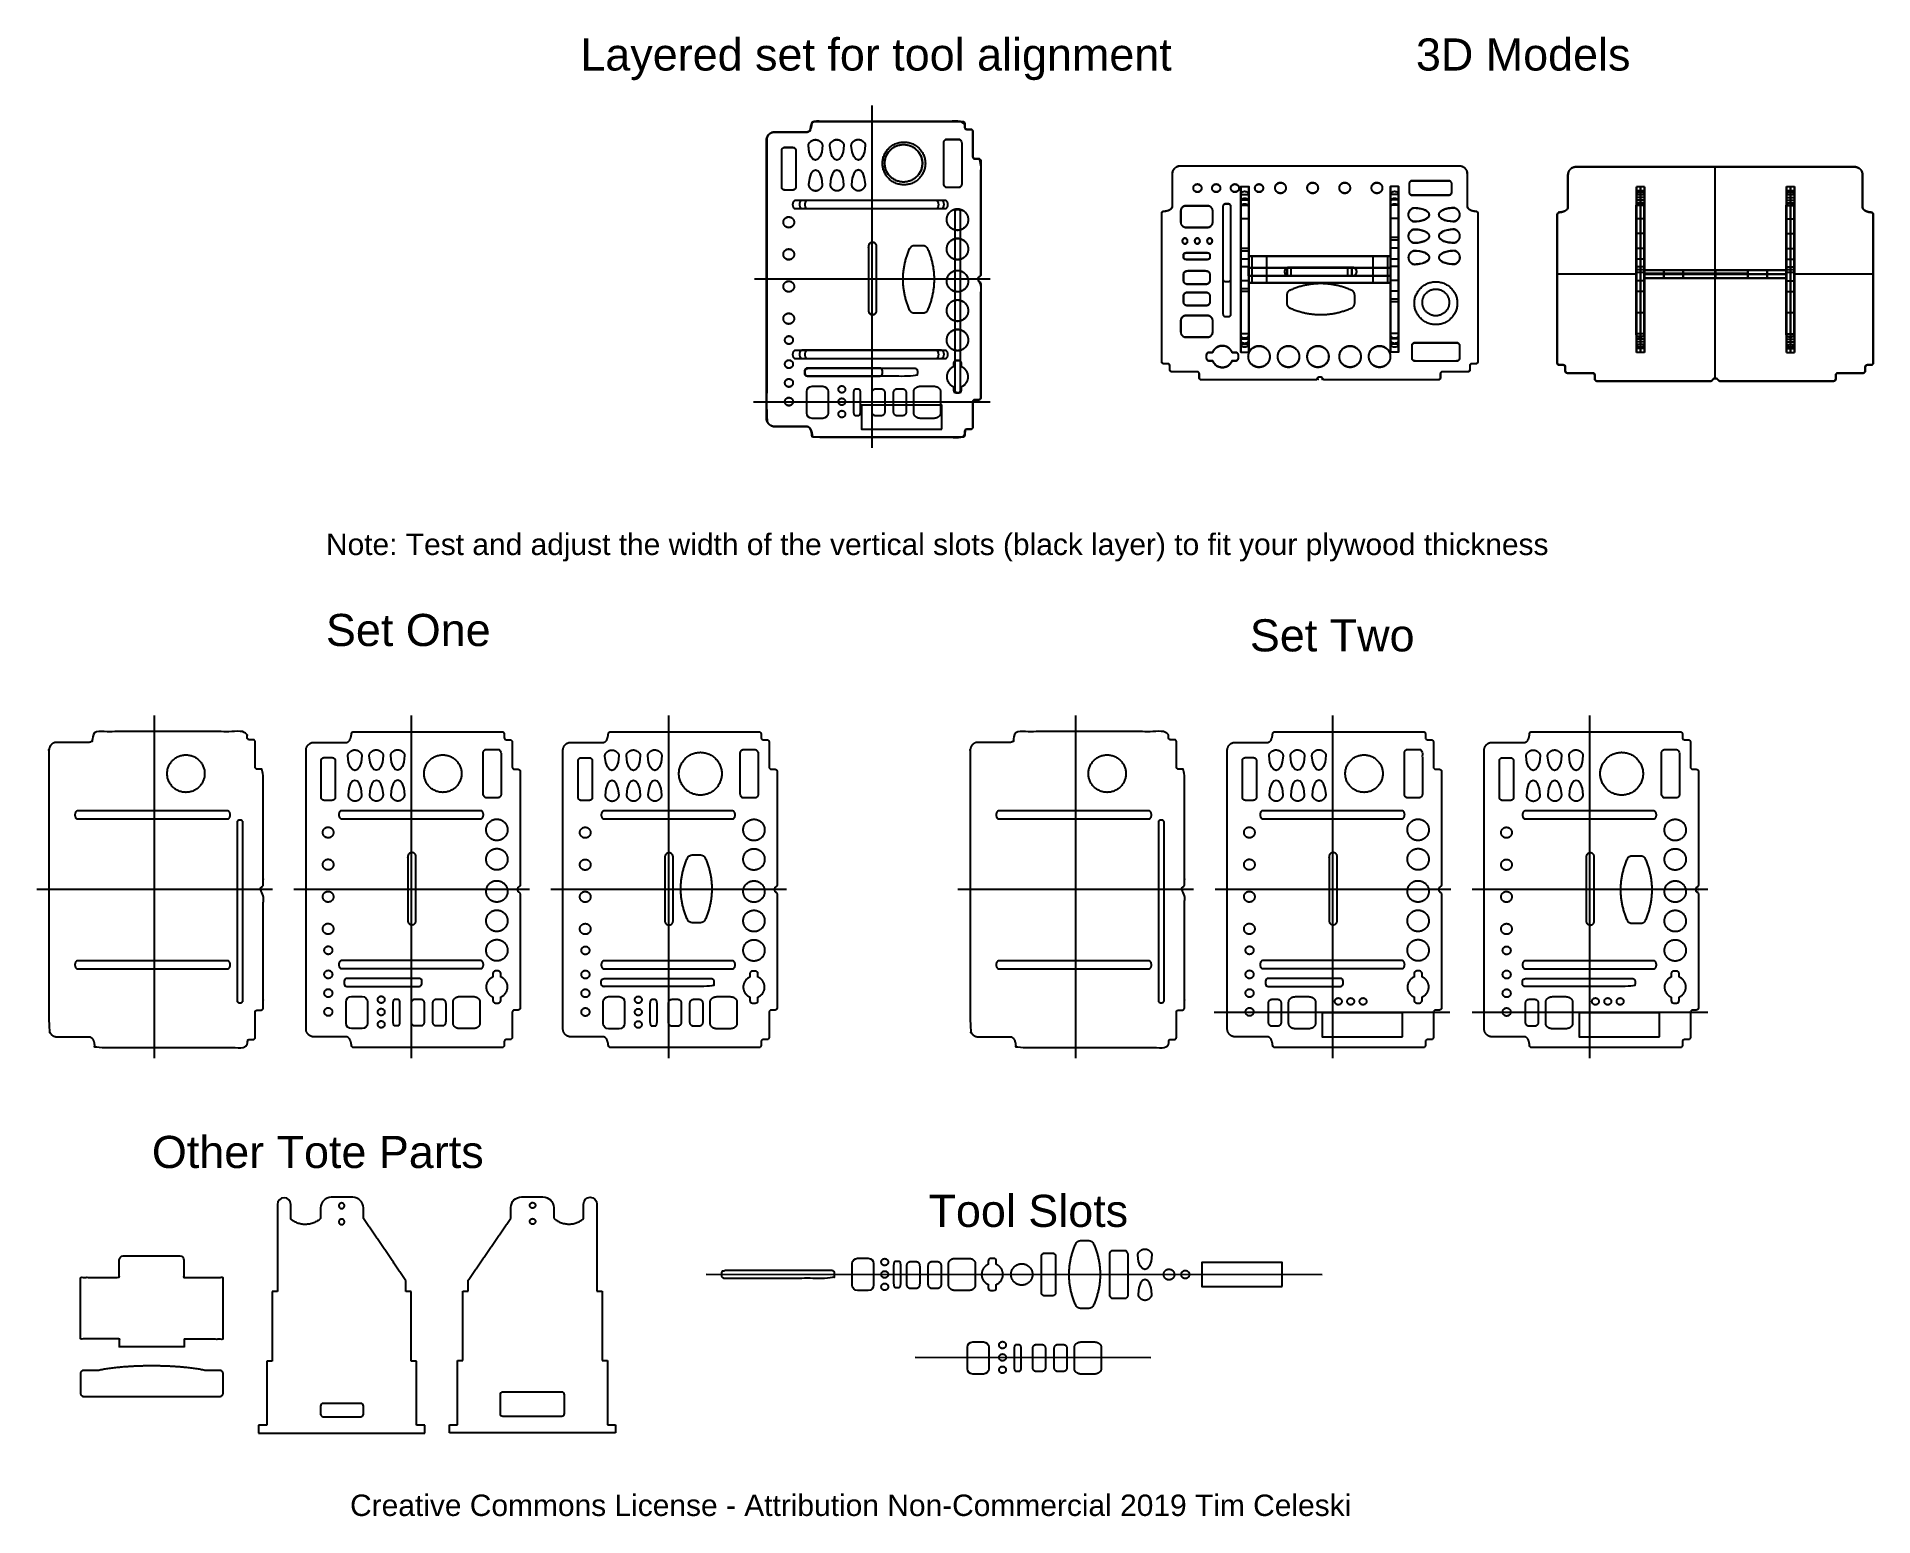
# Model space of a CAD drawing. Header units: inches. Extents: x -39 to 46.7, y -58 to 11.1.
import ezdxf

# ---------------------------------------------------------------- set-up
doc = ezdxf.new("R2010")
doc.units = ezdxf.units.IN
doc.header["$MEASUREMENT"] = 0
for name, color, linetype, true_color in [('Default', 18, 'Continuous', 0x000000), ('Guides', 1, 'Continuous', 0xff0000), ('Layer 01', 1, 'Continuous', 0xff0000), ('Layer 02', 192, 'Continuous', 0x7d26cd), ('Layer 03', 5, 'Continuous', 0x0000ff), ('Pockets', 123, 'Continuous', 0x3fbfbf), ('Secondary Parts', 96, 'Continuous', 0x007f00), ('Tool Layut', 6, 'Continuous', 0xff00ff), ('Tote Outline', 96, 'Continuous', 0x007f00), ('Vertical Slots', 18, 'Continuous', 0x000000)]:
    doc.layers.add(name, color=color, linetype=linetype, true_color=true_color)
doc.styles.add('Arial Regular', font='')
doc.styles.get('Arial Regular').set_extended_font_data('Arial')

msp = doc.modelspace()

# ---------------------------------------------------------------- texts
at = {"layer": 'Default', "attachment_point": 1, "style": 'Arial Regular'}
for s, insert, char_height, width in [('Layered set for tool alignment', (-13.625, 11), 1.5, 57.86413), ('3D Models', (25.375, 11), 1.5, 22.77717), ('Note: Test and adjust the width of the vertical slots (black layer) to fit your plywood thickness', (-25.5, -12.125), 1, 115.40217), ('Set One', (-25.5, -15.875), 1.5, 18.13043), ('Set Two', (17.625, -16.125), 1.5, 18.14674), ('Other Tote Parts', (-33.625, -40.25), 1.5, 33.65217), ('Tool Slots', (2.625, -43), 1.5, 21.3913), ('Creative Commons License - Attribution Non-Commercial 2019 Tim Celeski', (-24.375, -57), 1, 94.78261)]:
    msp.add_mtext(s, dxfattribs=dict(at, insert=insert, char_height=char_height, width=width))

# ---------------------------------------------------------------- linework, layer by layer
at = {"layer": 'Guides'}
for p, q in [((0, -8.125, 10.75), (0, 7.875, 10.75)), ((0, -8.125, 5.375), (0, 7.875, 5.375)), ((0, -8.125), (0, 7.875)), ((5.5, -0.25, 10.75), (-5.5, -0.25, 10.75)), ((5.5, -0.25, 5.375), (-5.5, -0.25, 5.375)), ((5.5, -0.25), (-5.5, -0.25)), ((0, -0.25, -9.835), (0, -0.25, 14.335)), ((-5.545, -5.965, 5.755), (5.455, -5.975, 5.75)), ((-5.5, -5.965, 11.13), (5.5, -5.975, 11.125)), ((-33.5, -36.625), (-33.5, -20.625)), ((-21.5, -36.625), (-21.5, -20.625)), ((-9.5, -36.625), (-9.5, -20.625)), ((9.5, -36.625), (9.5, -20.625)), ((21.5, -36.625), (21.5, -20.625)), ((33.5, -36.625), (33.5, -20.625)), ((-28, -28.75), (-39, -28.75)), ((-16, -28.75), (-27, -28.75)), ((-4, -28.75), (-15, -28.75)), ((15, -28.75), (4, -28.75)), ((27, -28.75), (16, -28.75)), ((39, -28.75), (28, -28.75)), ((15.955, -34.465, 0.38), (26.955, -34.475, 0.375)), ((28, -34.465, 0.38), (39, -34.475, 0.375)), ((-7.75, -46.715, 0.38), (21, -46.725, 0.375)), ((2, -50.59, 0.38), (13, -50.6, 0.375))]:
    msp.add_line(p, q, dxfattribs=at)
for points in [[(-24.897, -43.513, 0.375), (-24.897, -43.383, 0.375), (-24.767, -43.383, 0.375), (-24.637, -43.383, 0.375), (-24.637, -43.513, 0.375), (-24.637, -43.643, 0.375), (-24.767, -43.643, 0.375), (-24.897, -43.643, 0.375), (-24.897, -43.513, 0.375)], [(-15.725, -43.495, 0.375), (-15.725, -43.365, 0.375), (-15.855, -43.365, 0.375), (-15.985, -43.365, 0.375), (-15.985, -43.495, 0.375), (-15.985, -43.625, 0.375), (-15.855, -43.625, 0.375), (-15.725, -43.625, 0.375), (-15.725, -43.495, 0.375)], [(-24.897, -44.263, 0.375), (-24.897, -44.133, 0.375), (-24.767, -44.133, 0.375), (-24.637, -44.133, 0.375), (-24.637, -44.263, 0.375), (-24.637, -44.393, 0.375), (-24.767, -44.393, 0.375), (-24.897, -44.393, 0.375), (-24.897, -44.263, 0.375)], [(-15.725, -44.245, 0.375), (-15.725, -44.115, 0.375), (-15.855, -44.115, 0.375), (-15.985, -44.115, 0.375), (-15.985, -44.245, 0.375), (-15.985, -44.375, 0.375), (-15.855, -44.375, 0.375), (-15.725, -44.375, 0.375), (-15.725, -44.245, 0.375)]]:
    msp.add_rational_spline(points, [1, 0.707106781187, 1, 0.707106781187, 1, 0.707106781187, 1, 0.707106781187, 1], degree=2, knots=[0, 0, 0, 0.1963495, 0.1963495, 0.3926991, 0.3926991, 0.5890486, 0.5890486, 0.7853982, 0.7853982, 0.7853982], dxfattribs=at)
at = {"layer": 'Layer 01'}
for p, q in [((32.472, 4.624, 6.628), (32.472, 3.125, 6.628)), ((32.472, 4.624, 7.003), (32.472, 3.125, 7.003)), ((32.472, 4.624, 6.628), (32.472, 4.624, 7.003)), ((32.472, 3.125, 6.815), (32.472, 4.624, 6.815)), ((45.847, 5, 6.628), (32.847, 5, 6.628)), ((45.847, 5, 7.003), (32.847, 5, 7.003)), ((32.847, 5, 6.628), (32.847, 5, 7.003)), ((32.847, 5, 6.815), (45.847, 5, 6.815)), ((39.347, -4.875, 6.628), (39.347, 5, 6.628)), ((39.347, -4.875, 7.003), (39.347, 5, 7.003)), ((45.847, 5, 6.628), (45.847, 5, 7.003)), ((46.222, 3.125, 6.628), (46.222, 4.624, 6.628)), ((46.222, 3.125, 7.003), (46.222, 4.624, 7.003)), ((46.222, 4.624, 6.628), (46.222, 4.624, 7.003)), ((46.222, 4.624, 6.815), (46.222, 3.125, 6.815)), ((31.972, 2.779, 6.628), (31.972, 2.779, 7.003)), ((32.064, 2.878, 6.628), (32.064, 2.878, 7.003)), ((32.472, 3.125, 6.628), (32.472, 3.125, 7.003)), ((35.657, 3.185, 6.628), (35.657, -2.815, 6.628)), ((35.657, -2.815, 7.003), (35.657, 3.185, 7.003)), ((35.657, 3.185, 6.628), (35.657, 3.185, 7.003)), ((35.657, 3.185, 6.815), (35.657, -2.815, 6.815)), ((35.844, 3.31, 6.628), (35.844, 3.31, 7.003)), ((36.032, -2.815, 6.628), (36.032, 3.185, 6.628)), ((36.032, 3.185, 7.003), (36.032, -2.815, 7.003)), ((36.032, 3.185, 6.628), (36.032, 3.185, 7.003)), ((36.032, -2.815, 6.815), (36.032, 3.185, 6.815)), ((42.657, 3.185, 6.628), (42.657, -2.815, 6.628)), ((42.657, -2.815, 7.003), (42.657, 3.185, 7.003)), ((42.657, 3.185, 6.628), (42.657, 3.185, 7.003)), ((42.657, 3.185, 6.815), (42.657, -2.815, 6.815)), ((42.844, 3.31, 6.628), (42.844, 3.31, 7.003)), ((43.032, -2.815, 6.628), (43.032, 3.185, 6.628)), ((43.032, 3.185, 6.628), (43.032, 3.185, 7.003)), ((43.032, 3.185, 7.003), (43.032, -2.815, 7.003)), ((43.032, -2.815, 6.815), (43.032, 3.185, 6.815)), ((46.222, 3.125, 6.628), (46.222, 3.125, 7.003)), ((46.629, 2.878, 6.628), (46.629, 2.878, 7.003)), ((46.721, 2.779, 6.628), (46.721, 2.779, 7.003)), ((31.972, 0, 6.628), (35.657, 0, 6.628)), ((31.972, 0, 7.003), (35.657, 0, 7.003)), ((36.032, 0, 6.628), (42.657, 0, 6.628)), ((36.032, 0, 7.003), (42.657, 0, 7.003)), ((43.032, 0, 6.628), (46.721, 0, 6.628)), ((43.032, 0, 7.003), (46.721, 0, 7.003)), ((35.657, -2.815, 6.628), (35.657, -2.815, 7.003)), ((35.844, -2.94, 6.628), (35.844, -2.94, 7.003)), ((36.032, -2.815, 6.628), (36.032, -2.815, 7.003)), ((42.657, -2.815, 6.628), (42.657, -2.815, 7.003)), ((42.844, -2.94, 6.628), (42.844, -2.94, 7.003)), ((43.032, -2.815, 6.628), (43.032, -2.815, 7.003)), ((31.972, -4.15, 6.628), (31.972, -4.15, 7.003)), ((32.072, -4.25, 6.628), (32.247, -4.25, 6.628)), ((32.072, -4.25, 7.003), (32.247, -4.25, 7.003)), ((32.072, -4.25, 6.628), (32.072, -4.25, 7.003)), ((32.247, -4.25, 6.815), (32.072, -4.25, 6.815)), ((32.247, -4.25, 6.628), (32.247, -4.25, 7.003)), ((46.446, -4.25, 6.628), (46.446, -4.25, 7.003)), ((46.621, -4.25, 6.628), (46.621, -4.25, 7.003)), ((46.721, -4.15, 6.628), (46.721, -4.15, 7.003)), ((32.347, -4.35, 6.628), (32.347, -4.525, 6.628)), ((32.347, -4.35, 7.003), (32.347, -4.525, 7.003)), ((32.347, -4.35, 6.628), (32.347, -4.35, 7.003)), ((32.347, -4.525, 6.815), (32.347, -4.35, 6.815)), ((32.347, -4.525, 6.628), (32.347, -4.525, 7.003)), ((32.447, -4.625, 6.628), (33.622, -4.625, 6.628)), ((32.447, -4.625, 7.003), (33.622, -4.625, 7.003)), ((32.447, -4.625, 6.628), (32.447, -4.625, 7.003)), ((33.622, -4.625, 6.815), (32.447, -4.625, 6.815)), ((33.622, -4.625, 6.628), (33.622, -4.625, 7.003)), ((33.722, -4.725, 6.628), (33.722, -4.899, 6.628)), ((33.722, -4.725, 7.003), (33.722, -4.899, 7.003)), ((33.722, -4.725, 6.628), (33.722, -4.725, 7.003)), ((33.722, -4.899, 6.815), (33.722, -4.725, 6.815)), ((33.722, -4.899, 6.628), (33.722, -4.899, 7.003)), ((33.822, -4.999, 6.628), (39.136, -5, 6.628)), ((33.822, -4.999, 7.003), (39.136, -5, 7.003)), ((33.822, -4.999, 6.628), (33.822, -4.999, 7.003)), ((39.136, -5, 6.815), (33.822, -4.999, 6.815)), ((39.136, -5, 6.628), (39.136, -5, 7.003)), ((39.229, -4.938, 6.628), (39.229, -4.938, 7.003)), ((39.322, -4.875, 6.628), (39.386, -4.875, 6.628)), ((39.322, -4.875, 7.003), (39.386, -4.875, 7.003)), ((39.322, -4.875, 6.628), (39.322, -4.875, 7.003)), ((39.386, -4.875, 6.815), (39.322, -4.875, 6.815)), ((39.386, -4.875, 6.628), (39.386, -4.875, 7.003)), ((39.479, -4.938, 6.628), (39.479, -4.938, 7.003)), ((39.501, -4.971, 6.628), (39.501, -4.971, 7.003)), ((39.572, -5, 6.628), (44.872, -4.999, 6.628)), ((39.572, -5, 7.003), (44.872, -4.999, 7.003)), ((44.872, -4.999, 6.815), (39.572, -5, 6.815)), ((39.572, -5, 6.628), (39.572, -5, 7.003)), ((44.872, -4.999, 6.628), (44.872, -4.999, 7.003)), ((44.972, -4.899, 6.628), (44.972, -4.725, 6.628)), ((44.972, -4.899, 7.003), (44.972, -4.725, 7.003)), ((44.972, -4.725, 6.628), (44.972, -4.725, 7.003)), ((44.972, -4.725, 6.815), (44.972, -4.899, 6.815)), ((44.972, -4.899, 6.628), (44.972, -4.899, 7.003)), ((45.072, -4.625, 6.628), (46.247, -4.625, 6.628)), ((45.072, -4.625, 7.003), (46.247, -4.625, 7.003)), ((45.072, -4.625, 6.628), (45.072, -4.625, 7.003)), ((46.247, -4.625, 6.815), (45.072, -4.625, 6.815)), ((46.247, -4.625, 6.628), (46.247, -4.625, 7.003)), ((46.347, -4.525, 6.628), (46.346, -4.35, 6.628)), ((46.347, -4.525, 7.003), (46.346, -4.35, 7.003)), ((46.346, -4.35, 6.628), (46.346, -4.35, 7.003)), ((46.346, -4.35, 6.815), (46.347, -4.525, 6.815)), ((46.347, -4.525, 6.628), (46.347, -4.525, 7.003))]:
    msp.add_line(p, q, dxfattribs=at)
for centre, start, end in [((32.072, 2.779, 6.628), 94.30645, 180), ((32.072, 2.779, 7.003), 94.30645, 180), ((46.621, 2.779, 6.628), 360, 85.68617), ((46.621, 2.779, 7.003), 360, 85.68617), ((32.072, -4.15, 6.628), 180, 270), ((32.072, -4.15, 7.003), 180, 270), ((32.247, -4.35, 6.815), 0, 90), ((46.446, -4.35, 6.815), 90, 180.08649), ((46.621, -4.15, 6.628), 270, 0), ((46.621, -4.15, 7.003), 270, 0), ((32.447, -4.525, 6.628), 180, 270), ((32.447, -4.525, 7.003), 180, 270), ((33.622, -4.725, 6.815), 0, 90), ((33.822, -4.899, 6.628), 180, 269.99202), ((33.822, -4.899, 7.003), 180, 269.99202), ((39.136, -4.9, 6.628), 269.99202, 337.97201), ((39.136, -4.9, 7.003), 269.99202, 337.97201), ((39.386, -4.975, 6.815), 22.02862, 90), ((44.872, -4.899, 6.628), 270.00798, 0), ((44.872, -4.899, 7.003), 270.00798, 0), ((45.072, -4.725, 6.815), 90, 180), ((46.247, -4.525, 6.628), 270, 0.08649), ((46.247, -4.525, 7.003), 270, 0.08649)]:
    msp.add_arc(centre, 0.1, start, end, dxfattribs=at)
at = {"layer": 'Layer 01', "extrusion": (1.66533e-15, -1.41478e-15, -1)}
msp.add_arc((-32.072, 2.779, -6.815), 0.1, 360, 85.69355, dxfattribs=at)
at = {"layer": 'Layer 01', "extrusion": (1.49441e-15, 1.00065e-15, -1)}
msp.add_arc((-46.621, 2.779, -6.815), 0.1, 94.31383, 180, dxfattribs=at)
at = {"layer": 'Layer 01', "extrusion": (0, 0, -1)}
for centre, start, end in [((-32.072, -4.15, -6.815), 270, 0), ((-32.247, -4.35, -7.003), 90, 180), ((-46.446, -4.35, -7.003), 359.91351, 90), ((-46.621, -4.15, -6.815), 180, 270), ((-33.622, -4.725, -7.003), 90, 180), ((-33.822, -4.899, -6.815), 270.00798, 360), ((-39.386, -4.975, -7.003), 90, 157.97138), ((-45.072, -4.725, -7.003), 0, 90), ((-46.247, -4.525, -6.815), 179.91351, 270)]:
    msp.add_arc(centre, 0.1, start, end, dxfattribs=at)
at = {"layer": 'Layer 01', "extrusion": (-1.77636e-14, -1.77636e-14, -1)}
msp.add_arc((-32.247, -4.35, -6.628), 0.1, 90, 180, dxfattribs=at)
at = {"layer": 'Layer 01', "extrusion": (1.77904e-14, -1.77636e-14, -1)}
msp.add_arc((-46.446, -4.35, -6.628), 0.1, 359.91351, 90, dxfattribs=at)
at = {"layer": 'Layer 01', "extrusion": (1.34016e-15, 1.66533e-15, -1)}
msp.add_arc((-32.447, -4.525, -6.815), 0.1, 270, 0, dxfattribs=at)
at = {"layer": 'Layer 01', "extrusion": (-2.66454e-14, -8.88178e-15, -1)}
msp.add_arc((-33.622, -4.725, -6.628), 0.1, 90, 180, dxfattribs=at)
at = {"layer": 'Layer 01', "extrusion": (-3.78348e-15, 5.44934e-15, -1)}
msp.add_arc((-39.136, -4.9, -6.815), 0.1, 202.02799, 270.00798, dxfattribs=at)
at = {"layer": 'Layer 01', "extrusion": (-4.78187e-14, -7.10543e-14, -1)}
msp.add_arc((-39.386, -4.975, -6.628), 0.1, 90, 157.97138, dxfattribs=at)
at = {"layer": 'Layer 01', "extrusion": (1.66533e-15, -1.34029e-15, -1)}
msp.add_arc((-44.872, -4.899, -6.815), 0.1, 180, 269.99202, dxfattribs=at)
at = {"layer": 'Layer 01', "extrusion": (1.77636e-14, -1.77636e-14, -1)}
msp.add_arc((-45.072, -4.725, -6.628), 0.1, 0, 90, dxfattribs=at)
at = {"layer": 'Layer 01'}
for points, weights in [([(14.018, 4.676, 6.998), (14.019, 5.052, 6.998), (14.393, 5.052, 6.998)], [0.888076728076, 0.627965076637, 0.888076728076]), ([(14.018, 4.676, 6.623), (14.019, 5.052, 6.623), (14.393, 5.052, 6.623)], [0.888076728076, 0.627965076637, 0.888076728076]), ([(25.18, 4.336, 6.998), (25.055, 4.336, 6.998), (25.055, 4.173, 6.998)], [1, 0.707106781187, 1]), ([(25.18, 4.336, 6.623), (25.055, 4.336, 6.623), (25.055, 4.173, 6.623)], [1, 0.707106781187, 1]), ([(27.055, 4.173, 6.998), (27.055, 4.336, 6.998), (26.93, 4.336, 6.998)], [1, 0.707106781187, 1]), ([(27.055, 4.173, 6.623), (27.055, 4.336, 6.623), (26.93, 4.336, 6.623)], [1, 0.707106781187, 1]), ([(27.393, 5.052, 6.998), (27.777, 5.052, 6.998), (27.768, 4.676, 6.998)], [0.888076728076, 0.627965138652, 0.888076604046]), ([(27.393, 5.052, 6.623), (27.777, 5.052, 6.623), (27.768, 4.676, 6.623)], [0.888076728076, 0.627965138652, 0.888076604046]), ([(32.847, 5, 6.628), (32.473, 5, 6.628), (32.472, 4.624, 6.628)], [0.888076672808, 0.627965037556, 0.888076672808]), ([(32.847, 5, 7.003), (32.473, 5, 7.003), (32.472, 4.624, 7.003)], [0.888076672808, 0.627965037556, 0.888076672808]), ([(32.472, 4.624, 6.815), (32.473, 5, 6.815), (32.847, 5, 6.815)], [0.888076672808, 0.627965037556, 0.888076672808]), ([(46.222, 4.624, 6.628), (46.231, 5, 6.628), (45.847, 5, 6.628)], [0.888076548777, 0.627965099572, 0.888076672808]), ([(46.222, 4.624, 7.003), (46.231, 5, 7.003), (45.847, 5, 7.003)], [0.888076548777, 0.627965099572, 0.888076672808]), ([(45.847, 5, 6.815), (46.231, 5, 6.815), (46.222, 4.624, 6.815)], [0.888076672808, 0.627965099572, 0.888076548777]), ([(25.055, 3.848, 6.998), (25.055, 3.686, 6.998), (25.18, 3.686, 6.998)], [1, 0.707106781187, 1]), ([(25.055, 3.848, 6.623), (25.055, 3.686, 6.623), (25.18, 3.686, 6.623)], [1, 0.707106781187, 1]), ([(26.93, 3.686, 6.998), (27.055, 3.686, 6.998), (27.055, 3.848, 6.998)], [1, 0.707106781187, 1]), ([(26.93, 3.686, 6.623), (27.055, 3.686, 6.623), (27.055, 3.848, 6.623)], [1, 0.707106781187, 1]), ([(13.518, 2.831, 6.998), (13.518, 2.923, 6.998), (13.611, 2.93, 6.998)], [0.855035371436, 0.626890491037, 0.855035371436]), ([(13.518, 2.831, 6.623), (13.518, 2.923, 6.623), (13.611, 2.93, 6.623)], [0.855035371436, 0.626890491037, 0.855035371436]), ([(13.611, 2.93, 6.998), (14.018, 2.961, 6.998), (14.018, 3.177, 6.998)], [0.855035371436, 0.743441637122, 0.888076728076]), ([(13.611, 2.93, 6.623), (14.018, 2.961, 6.623), (14.018, 3.177, 6.623)], [0.855035371436, 0.743441637122, 0.888076728076]), ([(14.645, 3.174, 6.998), (14.395, 3.174, 6.998), (14.395, 2.924, 6.998)], [1, 0.707106781187, 1]), ([(14.645, 3.174, 6.623), (14.395, 3.174, 6.623), (14.395, 2.924, 6.623)], [1, 0.707106781187, 1]), ([(15.895, 2.924, 6.998), (15.895, 3.174, 6.998), (15.645, 3.174, 6.998)], [1, 0.707106781187, 1]), ([(15.895, 2.924, 6.623), (15.895, 3.174, 6.623), (15.645, 3.174, 6.623)], [1, 0.707106781187, 1]), ([(16.49, 3.261, 6.998), (16.365, 3.261, 6.998), (16.365, 3.136, 6.998)], [1, 0.707106781187, 1]), ([(16.49, 3.261, 6.623), (16.365, 3.261, 6.623), (16.365, 3.136, 6.623)], [1, 0.707106781187, 1]), ([(16.743, 3.136, 6.998), (16.743, 3.261, 6.998), (16.618, 3.261, 6.998)], [1, 0.707106781187, 1]), ([(16.743, 3.136, 6.623), (16.743, 3.261, 6.623), (16.618, 3.261, 6.623)], [1, 0.707106781187, 1]), ([(27.768, 3.177, 6.998), (27.768, 2.961, 6.998), (28.175, 2.93, 6.998)], [0.888076604046, 0.743463127987, 0.855001934798]), ([(27.768, 3.177, 6.623), (27.768, 2.961, 6.623), (28.175, 2.93, 6.623)], [0.888076604046, 0.743463127987, 0.855001934798]), ([(28.175, 2.93, 6.998), (28.267, 2.923, 6.998), (28.267, 2.831, 6.998)], [0.855001934798, 0.626903426067, 0.855001934798]), ([(28.175, 2.93, 6.623), (28.267, 2.923, 6.623), (28.267, 2.831, 6.623)], [0.855001934798, 0.626903426067, 0.855001934798]), ([(32.472, 3.125, 6.628), (32.472, 2.909, 6.628), (32.064, 2.878, 6.628)], [0.888076672808, 0.743441590855, 0.855035318224]), ([(32.472, 3.125, 7.003), (32.472, 2.909, 7.003), (32.064, 2.878, 7.003)], [0.888076672808, 0.743441590855, 0.855035318224]), ([(32.064, 2.878, 6.815), (32.472, 2.909, 6.815), (32.472, 3.125, 6.815)], [0.855035318224, 0.743441590855, 0.888076672808]), ([(46.629, 2.878, 6.628), (46.222, 2.909, 6.628), (46.222, 3.125, 6.628)], [0.855001881588, 0.743463081718, 0.888076548777]), ([(46.629, 2.878, 7.003), (46.222, 2.909, 7.003), (46.222, 3.125, 7.003)], [0.855001881588, 0.743463081718, 0.888076548777]), ([(46.222, 3.125, 6.815), (46.222, 2.909, 6.815), (46.629, 2.878, 6.815)], [0.888076548777, 0.743463081718, 0.855001881588]), ([(14.395, 2.424, 6.998), (14.395, 2.174, 6.998), (14.645, 2.174, 6.998)], [1, 0.707106781187, 1]), ([(14.395, 2.424, 6.623), (14.395, 2.174, 6.623), (14.645, 2.174, 6.623)], [1, 0.707106781187, 1]), ([(15.645, 2.174, 6.998), (15.895, 2.174, 6.998), (15.895, 2.424, 6.998)], [1, 0.707106781187, 1]), ([(15.645, 2.174, 6.623), (15.895, 2.174, 6.623), (15.895, 2.424, 6.623)], [1, 0.707106781187, 1]), ([(14.728, 0.975, 6.998), (14.52, 0.975, 6.998), (14.52, 0.9, 6.998)], [1, 0.707106781187, 1]), ([(14.728, 0.975, 6.623), (14.52, 0.975, 6.623), (14.52, 0.9, 6.623)], [1, 0.707106781187, 1]), ([(15.77, 0.9, 6.998), (15.77, 0.975, 6.998), (15.561, 0.975, 6.998)], [1, 0.707106781187, 1]), ([(15.77, 0.9, 6.623), (15.77, 0.975, 6.623), (15.561, 0.975, 6.623)], [1, 0.707106781187, 1]), ([(14.52, 0.75, 6.998), (14.52, 0.675, 6.998), (14.728, 0.675, 6.998)], [1, 0.707106781187, 1]), ([(14.52, 0.75, 6.623), (14.52, 0.675, 6.623), (14.728, 0.675, 6.623)], [1, 0.707106781187, 1]), ([(14.728, 0.126, 6.998), (14.52, 0.126, 6.998), (14.52, -0.024, 6.998)], [1, 0.707106781187, 1]), ([(14.728, 0.126, 6.623), (14.52, 0.126, 6.623), (14.52, -0.024, 6.623)], [1, 0.707106781187, 1]), ([(15.561, 0.675, 6.998), (15.77, 0.675, 6.998), (15.77, 0.75, 6.998)], [1, 0.707106781187, 1]), ([(15.561, 0.675, 6.623), (15.77, 0.675, 6.623), (15.77, 0.75, 6.623)], [1, 0.707106781187, 1]), ([(15.77, -0.024, 6.998), (15.77, 0.126, 6.998), (15.561, 0.126, 6.998)], [1, 0.707106781187, 1]), ([(15.77, -0.024, 6.623), (15.77, 0.126, 6.623), (15.561, 0.126, 6.623)], [1, 0.707106781187, 1]), ([(19.427, 0.291, 6.998), (19.24, 0.291, 6.998), (19.24, 0.104, 6.998)], [1, 0.707106781187, 1]), ([(19.427, 0.291, 6.623), (19.24, 0.291, 6.623), (19.24, 0.104, 6.623)], [1, 0.707106781187, 1]), ([(22.61, 0.104, 6.998), (22.61, 0.291, 6.998), (22.422, 0.291, 6.998)], [1, 0.707106781187, 1]), ([(22.61, 0.104, 6.623), (22.61, 0.291, 6.623), (22.422, 0.291, 6.623)], [1, 0.707106781187, 1]), ([(22.422, -0.089, 6.998), (22.607, -0.089, 6.998), (22.61, 0.096, 6.998)], [1, 0.712347741037, 1]), ([(22.422, -0.089, 6.623), (22.607, -0.089, 6.623), (22.61, 0.096, 6.623)], [1, 0.712347741037, 1]), ([(14.52, -0.324, 6.998), (14.52, -0.474, 6.998), (14.728, -0.474, 6.998)], [1, 0.707106781187, 1]), ([(14.52, -0.324, 6.623), (14.52, -0.474, 6.623), (14.728, -0.474, 6.623)], [1, 0.707106781187, 1]), ([(15.561, -0.474, 6.998), (15.77, -0.474, 6.998), (15.77, -0.324, 6.998)], [1, 0.707106781187, 1]), ([(15.561, -0.474, 6.623), (15.77, -0.474, 6.623), (15.77, -0.324, 6.623)], [1, 0.707106781187, 1]), ([(14.728, -0.875, 6.998), (14.52, -0.875, 6.998), (14.52, -1.025, 6.998)], [1, 0.707106781187, 1]), ([(14.728, -0.875, 6.623), (14.52, -0.875, 6.623), (14.52, -1.025, 6.623)], [1, 0.707106781187, 1]), ([(14.52, -1.325, 6.998), (14.52, -1.475, 6.998), (14.728, -1.475, 6.998)], [1, 0.707106781187, 1]), ([(14.52, -1.325, 6.623), (14.52, -1.475, 6.623), (14.728, -1.475, 6.623)], [1, 0.707106781187, 1]), ([(15.77, -1.025, 6.998), (15.77, -0.875, 6.998), (15.561, -0.875, 6.998)], [1, 0.707106781187, 1]), ([(15.77, -1.025, 6.623), (15.77, -0.875, 6.623), (15.561, -0.875, 6.623)], [1, 0.707106781187, 1]), ([(15.561, -1.475, 6.998), (15.77, -1.475, 6.998), (15.77, -1.325, 6.998)], [1, 0.707106781187, 1]), ([(15.561, -1.475, 6.623), (15.77, -1.475, 6.623), (15.77, -1.325, 6.623)], [1, 0.707106781187, 1]), ([(14.645, -1.954, 6.998), (14.395, -1.954, 6.998), (14.395, -2.204, 6.998)], [1, 0.707106781187, 1]), ([(14.645, -1.954, 6.623), (14.395, -1.954, 6.623), (14.395, -2.204, 6.623)], [1, 0.707106781187, 1]), ([(15.895, -2.204, 6.998), (15.895, -1.954, 6.998), (15.645, -1.954, 6.998)], [1, 0.707106781187, 1]), ([(15.895, -2.204, 6.623), (15.895, -1.954, 6.623), (15.645, -1.954, 6.623)], [1, 0.707106781187, 1]), ([(16.368, -1.866, 6.998), (16.368, -1.991, 6.998), (16.493, -1.991, 6.998)], [1, 0.707410494927, 1]), ([(16.368, -1.866, 6.623), (16.368, -1.991, 6.623), (16.493, -1.991, 6.623)], [1, 0.707410494927, 1]), ([(14.395, -2.704, 6.998), (14.395, -2.954, 6.998), (14.645, -2.954, 6.998)], [1, 0.707106781187, 1]), ([(14.395, -2.704, 6.623), (14.395, -2.954, 6.623), (14.645, -2.954, 6.623)], [1, 0.707106781187, 1]), ([(15.645, -2.954, 6.998), (15.895, -2.954, 6.998), (15.895, -2.704, 6.998)], [1, 0.707106781187, 1]), ([(15.645, -2.954, 6.623), (15.895, -2.954, 6.623), (15.895, -2.704, 6.623)], [1, 0.707106781187, 1]), ([(25.354, -3.224, 6.998), (25.18, -3.224, 6.998), (25.18, -3.358, 6.998)], [1, 0.707106781187, 1]), ([(25.354, -3.224, 6.623), (25.18, -3.224, 6.623), (25.18, -3.358, 6.623)], [1, 0.707106781187, 1]), ([(27.43, -3.358, 6.998), (27.43, -3.224, 6.998), (27.256, -3.224, 6.998)], [1, 0.707106781187, 1]), ([(27.43, -3.358, 6.623), (27.43, -3.224, 6.623), (27.256, -3.224, 6.623)], [1, 0.707106781187, 1]), ([(13.618, -4.198, 6.998), (13.518, -4.198, 6.998), (13.518, -4.098, 6.998)], [0.855035371436, 0.604601309297, 0.855035371436]), ([(13.618, -4.198, 6.623), (13.518, -4.198, 6.623), (13.518, -4.098, 6.623)], [0.855035371436, 0.604601309297, 0.855035371436]), ([(13.893, -4.298, 6.998), (13.893, -4.198, 6.998), (13.793, -4.198, 6.998)], [0.855035371436, 0.604601309297, 0.855035371436]), ([(13.893, -4.298, 6.623), (13.893, -4.198, 6.623), (13.793, -4.198, 6.623)], [0.855035371436, 0.604601309297, 0.855035371436]), ([(15.717, -3.677, 6.998), (15.592, -3.677, 6.998), (15.592, -3.802, 6.998)], [1.10793841041, 0.783430763141, 1.10793841041]), ([(15.717, -3.677, 6.623), (15.592, -3.677, 6.623), (15.592, -3.802, 6.623)], [1.10793841041, 0.783430763141, 1.10793841041]), ([(15.592, -3.927, 6.998), (15.592, -4.052, 6.998), (15.717, -4.052, 6.998)], [1.10793841041, 0.783430763141, 1.10793841041]), ([(15.592, -3.927, 6.623), (15.592, -4.052, 6.623), (15.717, -4.052, 6.623)], [1.10793841041, 0.783430763141, 1.10793841041]), ([(17.092, -3.802, 6.998), (17.092, -3.677, 6.998), (16.967, -3.677, 6.998)], [1, 0.707106781187, 1]), ([(17.092, -3.802, 6.623), (17.092, -3.677, 6.623), (16.967, -3.677, 6.623)], [1, 0.707106781187, 1]), ([(16.967, -4.052, 6.998), (17.092, -4.052, 6.998), (17.092, -3.927, 6.998)], [1, 0.707106781187, 1]), ([(16.967, -4.052, 6.623), (17.092, -4.052, 6.623), (17.092, -3.927, 6.623)], [1, 0.707106781187, 1]), ([(25.18, -3.928, 6.998), (25.18, -4.062, 6.998), (25.354, -4.062, 6.998)], [1, 0.707106781187, 1]), ([(25.18, -3.928, 6.623), (25.18, -4.062, 6.623), (25.354, -4.062, 6.623)], [1, 0.707106781187, 1]), ([(27.256, -4.062, 6.998), (27.43, -4.062, 6.998), (27.43, -3.928, 6.998)], [1, 0.707106781187, 1]), ([(27.256, -4.062, 6.623), (27.43, -4.062, 6.623), (27.43, -3.928, 6.623)], [1, 0.707106781187, 1]), ([(28.167, -4.198, 6.998), (28.08, -4.198, 6.998), (27.993, -4.198, 6.998)], [0.855001881588, 0.855001881588, 1]), ([(28.167, -4.198, 6.623), (28.08, -4.198, 6.623), (27.993, -4.198, 6.623)], [0.855001881588, 0.855001881588, 1]), ([(28.267, -4.098, 6.998), (28.267, -4.198, 6.998), (28.167, -4.198, 6.998)], [0.855001934798, 0.604577666022, 0.855001934798]), ([(28.267, -4.098, 6.623), (28.267, -4.198, 6.623), (28.167, -4.198, 6.623)], [0.855001934798, 0.604577666022, 0.855001934798]), ([(46.446, -4.25, 6.628), (46.534, -4.25, 6.628), (46.621, -4.25, 6.628)], [1, 0.855001881588, 0.855001881588]), ([(46.446, -4.25, 7.003), (46.534, -4.25, 7.003), (46.621, -4.25, 7.003)], [1, 0.855001881588, 0.855001881588]), ([(46.621, -4.25, 6.815), (46.534, -4.25, 6.815), (46.446, -4.25, 6.815)], [0.855001881588, 0.855001881588, 1]), ([(13.993, -4.573, 6.998), (13.893, -4.573, 6.998), (13.893, -4.473, 6.998)], [0.855035371436, 0.604601309297, 0.855035371436]), ([(13.993, -4.573, 6.623), (13.893, -4.573, 6.623), (13.893, -4.473, 6.623)], [0.855035371436, 0.604601309297, 0.855035371436]), ([(15.268, -4.673, 6.998), (15.268, -4.573, 6.998), (15.168, -4.573, 6.998)], [0.855035371436, 0.604601309297, 0.855035371436]), ([(15.268, -4.673, 6.623), (15.268, -4.573, 6.623), (15.168, -4.573, 6.623)], [0.855035371436, 0.604601309297, 0.855035371436]), ([(15.368, -4.947, 6.998), (15.268, -4.947, 6.998), (15.268, -4.847, 6.998)], [0.855035371436, 0.604643391935, 0.855035371436]), ([(15.368, -4.947, 6.623), (15.268, -4.947, 6.623), (15.268, -4.847, 6.623)], [0.855035371436, 0.604643391935, 0.855035371436]), ([(20.775, -4.885, 6.998), (20.75, -4.948, 6.998), (20.683, -4.948, 6.998)], [0.855035371436, 0.708939931754, 0.855035371436]), ([(20.775, -4.885, 6.623), (20.75, -4.948, 6.623), (20.683, -4.948, 6.623)], [0.855035371436, 0.708939931754, 0.855035371436]), ([(20.868, -4.823, 6.998), (20.801, -4.823, 6.998), (20.775, -4.885, 6.998)], [0.961949522277, 0.751993284982, 0.855035371436]), ([(20.868, -4.823, 6.623), (20.801, -4.823, 6.623), (20.775, -4.885, 6.623)], [0.961949522277, 0.751993284982, 0.855035371436]), ([(21.025, -4.885, 6.998), (21, -4.823, 6.998), (20.933, -4.823, 6.998)], [0.961949522277, 0.797626597308, 0.961949522277]), ([(21.025, -4.885, 6.623), (21, -4.823, 6.623), (20.933, -4.823, 6.623)], [0.961949522277, 0.797626597308, 0.961949522277]), ([(26.518, -4.847, 6.998), (26.518, -4.947, 6.998), (26.418, -4.947, 6.998)], [1, 0.707155997279, 1]), ([(26.518, -4.847, 6.623), (26.518, -4.947, 6.623), (26.418, -4.947, 6.623)], [1, 0.707155997279, 1]), ([(26.618, -4.573, 6.998), (26.518, -4.573, 6.998), (26.518, -4.673, 6.998)], [1, 0.707106781186, 1]), ([(26.618, -4.573, 6.623), (26.518, -4.573, 6.623), (26.518, -4.673, 6.623)], [1, 0.707106781186, 1]), ([(39.229, -4.938, 6.628), (39.254, -4.875, 6.628), (39.322, -4.875, 6.628)], [0.855035371436, 0.751993284982, 0.961949522277]), ([(39.229, -4.938, 7.003), (39.254, -4.875, 7.003), (39.322, -4.875, 7.003)], [0.855035371436, 0.751993284982, 0.961949522277]), ([(39.322, -4.875, 6.815), (39.254, -4.875, 6.815), (39.229, -4.938, 6.815)], [0.961949522277, 0.751993284982, 0.855035371436])]:
    msp.add_rational_spline(points, weights, degree=2, dxfattribs=at)
for points in [[(14.018, 3.177, 6.998), (14.018, 3.927, 6.998), (14.018, 4.676, 6.998)], [(14.018, 4.676, 6.998), (14.018, 4.676, 6.81), (14.018, 4.676, 6.623)], [(14.018, 3.177, 6.623), (14.018, 3.927, 6.623), (14.018, 4.676, 6.623)], [(14.393, 5.052, 6.998), (14.393, 5.052, 6.81), (14.393, 5.052, 6.623)], [(14.393, 5.052, 6.998), (20.893, 5.052, 6.998), (27.393, 5.052, 6.998)], [(14.393, 5.052, 6.623), (20.893, 5.052, 6.623), (27.393, 5.052, 6.623)], [(26.93, 4.336, 6.998), (26.055, 4.336, 6.998), (25.18, 4.336, 6.998)], [(25.18, 4.336, 6.998), (25.18, 4.336, 6.81), (25.18, 4.336, 6.623)], [(26.93, 4.336, 6.623), (26.055, 4.336, 6.623), (25.18, 4.336, 6.623)], [(26.93, 4.336, 6.998), (26.93, 4.336, 6.81), (26.93, 4.336, 6.623)], [(27.393, 5.052, 6.998), (27.393, 5.052, 6.81), (27.393, 5.052, 6.623)], [(27.768, 4.676, 6.998), (27.768, 4.676, 6.81), (27.768, 4.676, 6.623)], [(27.768, 4.676, 6.998), (27.768, 3.927, 6.998), (27.768, 3.177, 6.998)], [(27.768, 4.676, 6.623), (27.768, 3.927, 6.623), (27.768, 3.177, 6.623)], [(15.273, 3.84, 6.998), (15.273, 3.84, 6.81), (15.273, 3.84, 6.623)], [(16.148, 3.84, 6.998), (16.148, 3.84, 6.81), (16.148, 3.84, 6.623)], [(17.023, 3.84, 6.998), (17.023, 3.84, 6.81), (17.023, 3.84, 6.623)], [(18.148, 3.84, 6.998), (18.148, 3.84, 6.81), (18.148, 3.84, 6.623)], [(19.18, 3.794, 6.998), (19.18, 3.794, 6.81), (19.18, 3.794, 6.623)], [(20.68, 3.794, 6.998), (20.68, 3.794, 6.81), (20.68, 3.794, 6.623)], [(22.18, 3.794, 6.998), (22.18, 3.794, 6.81), (22.18, 3.794, 6.623)], [(23.68, 3.794, 6.998), (23.68, 3.794, 6.81), (23.68, 3.794, 6.623)], [(25.055, 4.173, 6.998), (25.055, 4.173, 6.81), (25.055, 4.173, 6.623)], [(25.055, 4.173, 6.998), (25.055, 4.011, 6.998), (25.055, 3.848, 6.998)], [(25.055, 4.173, 6.623), (25.055, 4.011, 6.623), (25.055, 3.848, 6.623)], [(25.055, 3.848, 6.998), (25.055, 3.848, 6.81), (25.055, 3.848, 6.623)], [(25.18, 3.686, 6.998), (25.18, 3.686, 6.81), (25.18, 3.686, 6.623)], [(25.18, 3.686, 6.998), (26.055, 3.686, 6.998), (26.93, 3.686, 6.998)], [(25.18, 3.686, 6.623), (26.055, 3.686, 6.623), (26.93, 3.686, 6.623)], [(26.93, 3.686, 6.998), (26.93, 3.686, 6.81), (26.93, 3.686, 6.623)], [(27.055, 3.848, 6.998), (27.055, 4.011, 6.998), (27.055, 4.173, 6.998)], [(27.055, 4.173, 6.998), (27.055, 4.173, 6.81), (27.055, 4.173, 6.623)], [(27.055, 3.848, 6.623), (27.055, 4.011, 6.623), (27.055, 4.173, 6.623)], [(27.055, 3.848, 6.998), (27.055, 3.848, 6.81), (27.055, 3.848, 6.623)], [(13.518, -4.098, 6.998), (13.518, -0.634, 6.998), (13.518, 2.831, 6.998)], [(13.518, 2.831, 6.998), (13.518, 2.831, 6.81), (13.518, 2.831, 6.623)], [(13.518, -4.098, 6.623), (13.518, -0.634, 6.623), (13.518, 2.831, 6.623)], [(13.611, 2.93, 6.998), (13.611, 2.93, 6.81), (13.611, 2.93, 6.623)], [(14.018, 3.177, 6.998), (14.018, 3.177, 6.81), (14.018, 3.177, 6.623)], [(14.395, 2.924, 6.998), (14.395, 2.924, 6.81), (14.395, 2.924, 6.623)], [(14.395, 2.924, 6.998), (14.395, 2.674, 6.998), (14.395, 2.424, 6.998)], [(14.395, 2.924, 6.623), (14.395, 2.674, 6.623), (14.395, 2.424, 6.623)], [(15.645, 3.174, 6.998), (15.145, 3.174, 6.998), (14.645, 3.174, 6.998)], [(14.645, 3.174, 6.998), (14.645, 3.174, 6.81), (14.645, 3.174, 6.623)], [(15.645, 3.174, 6.623), (15.145, 3.174, 6.623), (14.645, 3.174, 6.623)], [(15.645, 3.174, 6.998), (15.645, 3.174, 6.81), (15.645, 3.174, 6.623)], [(15.895, 2.924, 6.998), (15.895, 2.924, 6.81), (15.895, 2.924, 6.623)], [(15.895, 2.424, 6.998), (15.895, 2.674, 6.998), (15.895, 2.924, 6.998)], [(15.895, 2.424, 6.623), (15.895, 2.674, 6.623), (15.895, 2.924, 6.623)], [(16.365, 3.136, 6.998), (16.365, 3.136, 6.81), (16.365, 3.136, 6.623)], [(16.365, 3.136, 6.998), (16.366, 1.448, 6.998), (16.368, -1.866, 6.998)], [(16.365, 3.136, 6.623), (16.366, 1.448, 6.623), (16.368, -1.866, 6.623)], [(16.618, 3.261, 6.998), (16.554, 3.261, 6.998), (16.49, 3.261, 6.998)], [(16.49, 3.261, 6.998), (16.49, 3.261, 6.81), (16.49, 3.261, 6.623)], [(16.618, 3.261, 6.623), (16.554, 3.261, 6.623), (16.49, 3.261, 6.623)], [(16.618, 3.261, 6.998), (16.618, 3.261, 6.81), (16.618, 3.261, 6.623)], [(16.743, -1.864, 6.998), (16.743, 1.449, 6.998), (16.743, 3.136, 6.998)], [(16.743, 3.136, 6.998), (16.743, 3.136, 6.81), (16.743, 3.136, 6.623)], [(16.743, -1.864, 6.623), (16.743, 1.449, 6.623), (16.743, 3.136, 6.623)], [(17.194, 3.138, 6.998), (17.194, 3.138, 6.81), (17.194, 3.138, 6.623)], [(17.194, 3.138, 6.998), (17.194, 0.138, 6.998), (17.194, -2.862, 6.998)], [(17.194, 3.138, 6.623), (17.194, 0.138, 6.623), (17.194, -2.862, 6.623)], [(17.569, -2.862, 6.998), (17.569, 0.138, 6.998), (17.569, 3.138, 6.998)], [(17.569, 3.138, 6.998), (17.569, 3.138, 6.81), (17.569, 3.138, 6.623)], [(17.569, -2.862, 6.623), (17.569, 0.138, 6.623), (17.569, 3.138, 6.623)], [(24.194, 3.138, 6.998), (24.194, 3.138, 6.81), (24.194, 3.138, 6.623)], [(24.194, 3.138, 6.998), (24.194, 0.138, 6.998), (24.194, -2.862, 6.998)], [(24.194, 3.138, 6.623), (24.194, 0.138, 6.623), (24.194, -2.862, 6.623)], [(24.569, 3.138, 6.998), (24.569, 3.138, 6.81), (24.569, 3.138, 6.623)], [(24.569, -2.862, 6.998), (24.569, 0.138, 6.998), (24.569, 3.138, 6.998)], [(24.569, -2.862, 6.623), (24.569, 0.138, 6.623), (24.569, 3.138, 6.623)], [(27.768, 3.177, 6.998), (27.768, 3.177, 6.81), (27.768, 3.177, 6.623)], [(28.175, 2.93, 6.998), (28.175, 2.93, 6.81), (28.175, 2.93, 6.623)], [(28.267, 2.831, 6.998), (28.267, 2.831, 6.81), (28.267, 2.831, 6.623)], [(28.267, 2.831, 6.998), (28.267, -0.634, 6.998), (28.267, -4.098, 6.998)], [(28.267, 2.831, 6.623), (28.267, -0.634, 6.623), (28.267, -4.098, 6.623)], [(31.972, -4.15, 6.815), (31.972, -0.686, 6.815), (31.972, 2.779, 6.815)], [(46.721, -4.15, 6.628), (46.721, -0.686, 6.628), (46.721, 2.779, 6.628)], [(46.721, -4.15, 7.003), (46.721, -0.686, 7.003), (46.721, 2.779, 7.003)], [(46.721, 2.779, 6.815), (46.721, -0.686, 6.815), (46.721, -4.15, 6.815)], [(14.395, 2.424, 6.998), (14.395, 2.424, 6.81), (14.395, 2.424, 6.623)], [(14.645, 2.174, 6.998), (14.645, 2.174, 6.81), (14.645, 2.174, 6.623)], [(14.645, 2.174, 6.998), (15.145, 2.174, 6.998), (15.645, 2.174, 6.998)], [(14.645, 2.174, 6.623), (15.145, 2.174, 6.623), (15.645, 2.174, 6.623)], [(15.645, 2.174, 6.998), (15.645, 2.174, 6.81), (15.645, 2.174, 6.623)], [(15.895, 2.424, 6.998), (15.895, 2.424, 6.81), (15.895, 2.424, 6.623)], [(25.155, 2.496, 6.998), (25.155, 2.496, 6.81), (25.155, 2.496, 6.623)], [(27.289, 2.504, 6.998), (27.289, 2.504, 6.81), (27.289, 2.504, 6.623)], [(14.52, 0.9, 6.998), (14.52, 0.9, 6.81), (14.52, 0.9, 6.623)], [(14.52, 0.9, 6.998), (14.52, 0.825, 6.998), (14.52, 0.75, 6.998)], [(14.52, 0.9, 6.623), (14.52, 0.825, 6.623), (14.52, 0.75, 6.623)], [(14.595, 1.408, 7.003), (14.595, 1.408, 6.815), (14.595, 1.408, 6.628)], [(15.561, 0.975, 6.998), (15.145, 0.975, 6.998), (14.728, 0.975, 6.998)], [(14.728, 0.975, 6.998), (14.728, 0.975, 6.81), (14.728, 0.975, 6.623)], [(15.561, 0.975, 6.623), (15.145, 0.975, 6.623), (14.728, 0.975, 6.623)], [(15.173, 1.408, 7.003), (15.173, 1.408, 6.815), (15.173, 1.408, 6.628)], [(15.561, 0.975, 6.998), (15.561, 0.975, 6.81), (15.561, 0.975, 6.623)], [(15.75, 1.408, 7.003), (15.75, 1.408, 6.815), (15.75, 1.408, 6.628)], [(15.77, 0.9, 6.998), (15.77, 0.9, 6.81), (15.77, 0.9, 6.623)], [(15.77, 0.75, 6.998), (15.77, 0.825, 6.998), (15.77, 0.9, 6.998)], [(15.77, 0.75, 6.623), (15.77, 0.825, 6.623), (15.77, 0.9, 6.623)], [(25.159, 1.496, 6.998), (25.159, 1.496, 6.81), (25.159, 1.496, 6.623)], [(27.293, 1.504, 6.998), (27.293, 1.504, 6.81), (27.293, 1.504, 6.623)], [(14.52, 0.75, 6.998), (14.52, 0.75, 6.81), (14.52, 0.75, 6.623)], [(14.728, 0.675, 6.998), (14.728, 0.675, 6.81), (14.728, 0.675, 6.623)], [(14.728, 0.675, 6.998), (15.145, 0.675, 6.998), (15.561, 0.675, 6.998)], [(14.728, 0.675, 6.623), (15.145, 0.675, 6.623), (15.561, 0.675, 6.623)], [(15.561, 0.126, 6.998), (15.145, 0.126, 6.998), (14.728, 0.126, 6.998)], [(14.728, 0.126, 6.998), (14.728, 0.126, 6.81), (14.728, 0.126, 6.623)], [(15.561, 0.126, 6.623), (15.145, 0.126, 6.623), (14.728, 0.126, 6.623)], [(15.561, 0.675, 6.998), (15.561, 0.675, 6.81), (15.561, 0.675, 6.623)], [(15.561, 0.126, 6.998), (15.561, 0.126, 6.81), (15.561, 0.126, 6.623)], [(15.77, 0.75, 6.998), (15.77, 0.75, 6.81), (15.77, 0.75, 6.623)], [(19.24, 0.104, 6.998), (19.24, 0.104, 6.81), (19.24, 0.104, 6.623)], [(19.24, 0.104, 6.998), (19.24, 0.101, 6.998), (19.24, 0.099, 6.998)], [(19.24, 0.104, 6.623), (19.24, 0.101, 6.623), (19.24, 0.099, 6.623)], [(19.24, 0.099, 6.998), (19.24, 0.099, 6.81), (19.24, 0.099, 6.623)], [(22.422, 0.291, 6.998), (20.938, 0.291, 6.998), (19.427, 0.291, 6.998)], [(19.427, 0.291, 6.998), (19.427, 0.291, 6.81), (19.427, 0.291, 6.623)], [(22.422, 0.291, 6.623), (20.938, 0.291, 6.623), (19.427, 0.291, 6.623)], [(22.422, 0.291, 6.998), (22.422, 0.291, 6.81), (22.422, 0.291, 6.623)], [(22.61, 0.096, 6.998), (22.61, 0.1, 6.998), (22.61, 0.104, 6.998)], [(22.61, 0.104, 6.998), (22.61, 0.104, 6.81), (22.61, 0.104, 6.623)], [(22.61, 0.096, 6.623), (22.61, 0.1, 6.623), (22.61, 0.104, 6.623)], [(22.61, 0.096, 6.998), (22.61, 0.096, 6.81), (22.61, 0.096, 6.623)], [(25.163, 0.496, 6.998), (25.163, 0.496, 6.81), (25.163, 0.496, 6.623)], [(27.296, 0.504, 6.998), (27.296, 0.504, 6.81), (27.296, 0.504, 6.623)], [(14.52, -0.024, 6.998), (14.52, -0.024, 6.81), (14.52, -0.024, 6.623)], [(14.52, -0.024, 6.998), (14.52, -0.174, 6.998), (14.52, -0.324, 6.998)], [(14.52, -0.024, 6.623), (14.52, -0.174, 6.623), (14.52, -0.324, 6.623)], [(14.52, -0.324, 6.998), (14.52, -0.324, 6.81), (14.52, -0.324, 6.623)], [(14.728, -0.474, 6.998), (14.728, -0.474, 6.81), (14.728, -0.474, 6.623)], [(14.728, -0.474, 6.998), (15.145, -0.474, 6.998), (15.561, -0.474, 6.998)], [(14.728, -0.474, 6.623), (15.145, -0.474, 6.623), (15.561, -0.474, 6.623)], [(15.561, -0.474, 6.998), (15.561, -0.474, 6.81), (15.561, -0.474, 6.623)], [(15.77, -0.024, 6.998), (15.77, -0.024, 6.81), (15.77, -0.024, 6.623)], [(15.77, -0.324, 6.998), (15.77, -0.174, 6.998), (15.77, -0.024, 6.998)], [(15.77, -0.324, 6.623), (15.77, -0.174, 6.623), (15.77, -0.024, 6.623)], [(15.77, -0.324, 6.998), (15.77, -0.324, 6.81), (15.77, -0.324, 6.623)], [(22.422, -0.089, 6.998), (22.422, -0.089, 6.81), (22.422, -0.089, 6.623)], [(26.305, -0.364, 6.998), (26.305, -0.364, 6.81), (26.305, -0.364, 6.623)], [(14.52, -1.025, 6.998), (14.52, -1.025, 6.81), (14.52, -1.025, 6.623)], [(14.52, -1.025, 6.998), (14.52, -1.175, 6.998), (14.52, -1.325, 6.998)], [(14.52, -1.025, 6.623), (14.52, -1.175, 6.623), (14.52, -1.325, 6.623)], [(14.52, -1.325, 6.998), (14.52, -1.325, 6.81), (14.52, -1.325, 6.623)], [(15.561, -0.875, 6.998), (15.145, -0.875, 6.998), (14.728, -0.875, 6.998)], [(14.728, -0.875, 6.998), (14.728, -0.875, 6.81), (14.728, -0.875, 6.623)], [(15.561, -0.875, 6.623), (15.145, -0.875, 6.623), (14.728, -0.875, 6.623)], [(14.728, -1.475, 6.998), (14.728, -1.475, 6.81), (14.728, -1.475, 6.623)], [(14.728, -1.475, 6.998), (15.145, -1.475, 6.998), (15.561, -1.475, 6.998)], [(14.728, -1.475, 6.623), (15.145, -1.475, 6.623), (15.561, -1.475, 6.623)], [(15.561, -0.875, 6.998), (15.561, -0.875, 6.81), (15.561, -0.875, 6.623)], [(15.561, -1.475, 6.998), (15.561, -1.475, 6.81), (15.561, -1.475, 6.623)], [(15.77, -1.025, 6.998), (15.77, -1.025, 6.81), (15.77, -1.025, 6.623)], [(15.77, -1.325, 6.998), (15.77, -1.175, 6.998), (15.77, -1.025, 6.998)], [(15.77, -1.325, 6.623), (15.77, -1.175, 6.623), (15.77, -1.025, 6.623)], [(15.77, -1.325, 6.998), (15.77, -1.325, 6.81), (15.77, -1.325, 6.623)], [(19.347, -0.986, 6.998), (19.347, -0.986, 6.81), (19.347, -0.986, 6.623)], [(19.347, -0.986, 6.998), (19.347, -1.175, 6.998), (19.347, -1.364, 6.998)], [(19.347, -0.986, 6.623), (19.347, -1.175, 6.623), (19.347, -1.364, 6.623)], [(19.347, -1.364, 6.998), (19.347, -1.364, 6.81), (19.347, -1.364, 6.623)], [(22.517, -1.364, 6.998), (22.517, -1.175, 6.998), (22.517, -0.986, 6.998)], [(22.517, -0.986, 6.998), (22.517, -0.986, 6.81), (22.517, -0.986, 6.623)], [(22.517, -1.364, 6.623), (22.517, -1.175, 6.623), (22.517, -0.986, 6.623)], [(22.517, -1.364, 6.998), (22.517, -1.364, 6.81), (22.517, -1.364, 6.623)], [(14.395, -2.204, 6.998), (14.395, -2.204, 6.81), (14.395, -2.204, 6.623)], [(14.395, -2.204, 6.998), (14.395, -2.454, 6.998), (14.395, -2.704, 6.998)], [(14.395, -2.204, 6.623), (14.395, -2.454, 6.623), (14.395, -2.704, 6.623)], [(15.645, -1.954, 6.998), (15.145, -1.954, 6.998), (14.645, -1.954, 6.998)], [(14.645, -1.954, 6.998), (14.645, -1.954, 6.81), (14.645, -1.954, 6.623)], [(15.645, -1.954, 6.623), (15.145, -1.954, 6.623), (14.645, -1.954, 6.623)], [(15.645, -1.954, 6.998), (15.645, -1.954, 6.81), (15.645, -1.954, 6.623)], [(15.895, -2.204, 6.998), (15.895, -2.204, 6.81), (15.895, -2.204, 6.623)], [(15.895, -2.704, 6.998), (15.895, -2.454, 6.998), (15.895, -2.204, 6.998)], [(15.895, -2.704, 6.623), (15.895, -2.454, 6.623), (15.895, -2.204, 6.623)], [(16.368, -1.866, 6.998), (16.368, -1.866, 6.81), (16.368, -1.866, 6.623)], [(16.493, -1.991, 6.998), (16.493, -1.991, 6.81), (16.493, -1.991, 6.623)], [(16.493, -1.991, 6.998), (16.555, -1.991, 6.998), (16.618, -1.991, 6.998)], [(16.493, -1.991, 6.623), (16.555, -1.991, 6.623), (16.618, -1.991, 6.623)], [(16.618, -1.991, 6.998), (16.618, -1.991, 6.81), (16.618, -1.991, 6.623)], [(16.743, -1.864, 6.998), (16.743, -1.864, 6.81), (16.743, -1.864, 6.623)], [(14.395, -2.704, 6.998), (14.395, -2.704, 6.81), (14.395, -2.704, 6.623)], [(14.645, -2.954, 6.998), (14.645, -2.954, 6.81), (14.645, -2.954, 6.623)], [(14.645, -2.954, 6.998), (15.145, -2.954, 6.998), (15.645, -2.954, 6.998)], [(14.645, -2.954, 6.623), (15.145, -2.954, 6.623), (15.645, -2.954, 6.623)], [(15.645, -2.954, 6.998), (15.645, -2.954, 6.81), (15.645, -2.954, 6.623)], [(15.895, -2.704, 6.998), (15.895, -2.704, 6.81), (15.895, -2.704, 6.623)], [(17.194, -2.862, 6.998), (17.194, -2.862, 6.81), (17.194, -2.862, 6.623)], [(17.569, -2.862, 6.998), (17.569, -2.862, 6.81), (17.569, -2.862, 6.623)], [(24.194, -2.862, 6.998), (24.194, -2.862, 6.81), (24.194, -2.862, 6.623)], [(24.569, -2.862, 6.998), (24.569, -2.862, 6.81), (24.569, -2.862, 6.623)], [(25.18, -3.358, 6.998), (25.18, -3.358, 6.81), (25.18, -3.358, 6.623)], [(25.18, -3.358, 6.998), (25.18, -3.724, 6.998), (25.18, -3.928, 6.998)], [(25.18, -3.358, 6.623), (25.18, -3.724, 6.623), (25.18, -3.928, 6.623)], [(27.256, -3.224, 6.998), (26.305, -3.224, 6.998), (25.354, -3.224, 6.998)], [(25.354, -3.224, 6.998), (25.354, -3.224, 6.81), (25.354, -3.224, 6.623)], [(27.256, -3.224, 6.623), (26.305, -3.224, 6.623), (25.354, -3.224, 6.623)], [(27.256, -3.224, 6.998), (27.256, -3.224, 6.81), (27.256, -3.224, 6.623)], [(27.43, -3.928, 6.998), (27.43, -3.724, 6.998), (27.43, -3.358, 6.998)], [(27.43, -3.358, 6.998), (27.43, -3.358, 6.81), (27.43, -3.358, 6.623)], [(27.43, -3.928, 6.623), (27.43, -3.724, 6.623), (27.43, -3.358, 6.623)], [(13.518, -4.098, 6.998), (13.518, -4.098, 6.81), (13.518, -4.098, 6.623)], [(13.793, -4.198, 6.998), (13.706, -4.198, 6.998), (13.618, -4.198, 6.998)], [(13.618, -4.198, 6.998), (13.618, -4.198, 6.81), (13.618, -4.198, 6.623)], [(13.793, -4.198, 6.623), (13.706, -4.198, 6.623), (13.618, -4.198, 6.623)], [(13.793, -4.198, 6.998), (13.793, -4.198, 6.81), (13.793, -4.198, 6.623)], [(15.592, -3.802, 6.998), (15.592, -3.802, 6.81), (15.592, -3.802, 6.623)], [(15.592, -3.802, 6.998), (15.592, -3.864, 6.998), (15.592, -3.927, 6.998)], [(15.592, -3.802, 6.623), (15.592, -3.864, 6.623), (15.592, -3.927, 6.623)], [(15.592, -3.927, 6.998), (15.592, -3.927, 6.81), (15.592, -3.927, 6.623)], [(15.878, -3.677, 6.998), (15.798, -3.677, 6.998), (15.717, -3.677, 6.998)], [(15.717, -3.677, 6.998), (15.717, -3.677, 6.81), (15.717, -3.677, 6.623)], [(15.878, -3.677, 6.623), (15.798, -3.677, 6.623), (15.717, -3.677, 6.623)], [(15.717, -4.052, 6.998), (15.717, -4.052, 6.81), (15.717, -4.052, 6.623)], [(15.717, -4.052, 6.998), (15.798, -4.052, 6.998), (15.878, -4.052, 6.998)], [(15.717, -4.052, 6.623), (15.798, -4.052, 6.623), (15.878, -4.052, 6.623)], [(15.878, -3.677, 6.998), (15.878, -3.677, 6.81), (15.878, -3.677, 6.623)], [(15.878, -4.052, 6.998), (15.878, -4.052, 6.81), (15.878, -4.052, 6.623)], [(16.805, -3.677, 6.998), (16.805, -3.677, 6.81), (16.805, -3.677, 6.623)], [(16.967, -3.677, 6.998), (16.886, -3.677, 6.998), (16.805, -3.677, 6.998)], [(16.967, -3.677, 6.623), (16.886, -3.677, 6.623), (16.805, -3.677, 6.623)], [(16.805, -4.052, 6.998), (16.805, -4.052, 6.81), (16.805, -4.052, 6.623)], [(16.805, -4.052, 6.998), (16.886, -4.052, 6.998), (16.967, -4.052, 6.998)], [(16.805, -4.052, 6.623), (16.886, -4.052, 6.623), (16.967, -4.052, 6.623)], [(16.967, -3.677, 6.998), (16.967, -3.677, 6.81), (16.967, -3.677, 6.623)], [(16.967, -4.052, 6.998), (16.967, -4.052, 6.81), (16.967, -4.052, 6.623)], [(17.092, -3.927, 6.998), (17.092, -3.864, 6.998), (17.092, -3.802, 6.998)], [(17.092, -3.802, 6.998), (17.092, -3.802, 6.81), (17.092, -3.802, 6.623)], [(17.092, -3.927, 6.623), (17.092, -3.864, 6.623), (17.092, -3.802, 6.623)], [(17.092, -3.927, 6.998), (17.092, -3.927, 6.81), (17.092, -3.927, 6.623)], [(25.18, -3.928, 6.998), (25.18, -3.928, 6.81), (25.18, -3.928, 6.623)], [(25.354, -4.062, 6.998), (25.354, -4.062, 6.81), (25.354, -4.062, 6.623)], [(25.354, -4.062, 6.998), (26.305, -4.062, 6.998), (27.256, -4.062, 6.998)], [(25.354, -4.062, 6.623), (26.305, -4.062, 6.623), (27.256, -4.062, 6.623)], [(27.256, -4.062, 6.998), (27.256, -4.062, 6.81), (27.256, -4.062, 6.623)], [(27.43, -3.928, 6.998), (27.43, -3.928, 6.81), (27.43, -3.928, 6.623)], [(27.993, -4.198, 6.998), (27.993, -4.198, 6.81), (27.993, -4.198, 6.623)], [(28.167, -4.198, 6.998), (28.167, -4.198, 6.81), (28.167, -4.198, 6.623)], [(28.267, -4.098, 6.998), (28.267, -4.098, 6.81), (28.267, -4.098, 6.623)], [(13.893, -4.473, 6.998), (13.893, -4.385, 6.998), (13.893, -4.298, 6.998)], [(13.893, -4.298, 6.998), (13.893, -4.298, 6.81), (13.893, -4.298, 6.623)], [(13.893, -4.473, 6.623), (13.893, -4.385, 6.623), (13.893, -4.298, 6.623)], [(13.893, -4.473, 6.998), (13.893, -4.473, 6.81), (13.893, -4.473, 6.623)], [(15.168, -4.573, 6.998), (14.581, -4.573, 6.998), (13.993, -4.573, 6.998)], [(13.993, -4.573, 6.998), (13.993, -4.573, 6.81), (13.993, -4.573, 6.623)], [(15.168, -4.573, 6.623), (14.581, -4.573, 6.623), (13.993, -4.573, 6.623)], [(15.168, -4.573, 6.998), (15.168, -4.573, 6.81), (15.168, -4.573, 6.623)], [(15.268, -4.847, 6.998), (15.268, -4.76, 6.998), (15.268, -4.673, 6.998)], [(15.268, -4.673, 6.998), (15.268, -4.673, 6.81), (15.268, -4.673, 6.623)], [(15.268, -4.847, 6.623), (15.268, -4.76, 6.623), (15.268, -4.673, 6.623)], [(15.268, -4.847, 6.998), (15.268, -4.847, 6.81), (15.268, -4.847, 6.623)], [(20.683, -4.948, 6.998), (18.025, -4.948, 6.998), (15.368, -4.947, 6.998)], [(15.368, -4.947, 6.998), (15.368, -4.947, 6.81), (15.368, -4.947, 6.623)], [(20.683, -4.948, 6.623), (18.025, -4.948, 6.623), (15.368, -4.947, 6.623)], [(18.305, -4.297, 6.998), (18.305, -4.297, 6.81), (18.305, -4.297, 6.623)], [(19.68, -4.297, 6.998), (19.68, -4.297, 6.81), (19.68, -4.297, 6.623)], [(20.683, -4.948, 6.998), (20.683, -4.948, 6.81), (20.683, -4.948, 6.623)], [(20.775, -4.885, 6.998), (20.775, -4.885, 6.81), (20.775, -4.885, 6.623)], [(20.814, -4.928, 6.998), (20.814, -4.929, 6.998), (20.814, -4.929, 6.998)], [(20.814, -4.928, 6.623), (20.814, -4.929, 6.623), (20.814, -4.929, 6.623)], [(20.814, -4.928, 6.998), (20.814, -4.928, 6.81), (20.814, -4.928, 6.623)], [(20.814, -4.929, 6.998), (20.814, -4.929, 6.81), (20.814, -4.929, 6.623)], [(20.933, -4.823, 6.998), (20.9, -4.823, 6.998), (20.868, -4.823, 6.998)], [(20.868, -4.823, 6.998), (20.868, -4.823, 6.81), (20.868, -4.823, 6.623)], [(20.933, -4.823, 6.623), (20.9, -4.823, 6.623), (20.868, -4.823, 6.623)], [(20.933, -4.823, 6.998), (20.933, -4.823, 6.81), (20.933, -4.823, 6.623)], [(20.993, -4.928, 6.998), (20.993, -4.929, 6.998), (20.993, -4.929, 6.998)], [(20.993, -4.928, 6.623), (20.993, -4.929, 6.623), (20.993, -4.929, 6.623)], [(20.993, -4.928, 6.998), (20.993, -4.928, 6.81), (20.993, -4.928, 6.623)], [(20.993, -4.929, 6.998), (20.993, -4.929, 6.81), (20.993, -4.929, 6.623)], [(21.025, -4.885, 6.998), (21.025, -4.885, 6.81), (21.025, -4.885, 6.623)], [(21.055, -4.297, 6.998), (21.055, -4.297, 6.81), (21.055, -4.297, 6.623)], [(26.418, -4.947, 6.998), (23.768, -4.948, 6.998), (21.118, -4.948, 6.998)], [(26.418, -4.947, 6.623), (23.768, -4.948, 6.623), (21.118, -4.948, 6.623)], [(21.118, -4.948, 6.998), (21.118, -4.948, 6.81), (21.118, -4.948, 6.623)], [(22.555, -4.297, 6.998), (22.555, -4.297, 6.81), (22.555, -4.297, 6.623)], [(23.93, -4.297, 6.998), (23.93, -4.297, 6.81), (23.93, -4.297, 6.623)], [(26.418, -4.947, 6.998), (26.418, -4.947, 6.81), (26.418, -4.947, 6.623)], [(26.518, -4.673, 6.998), (26.518, -4.673, 6.81), (26.518, -4.673, 6.623)], [(26.518, -4.673, 6.998), (26.518, -4.76, 6.998), (26.518, -4.847, 6.998)], [(26.518, -4.673, 6.623), (26.518, -4.76, 6.623), (26.518, -4.847, 6.623)], [(26.518, -4.847, 6.998), (26.518, -4.847, 6.81), (26.518, -4.847, 6.623)], [(27.793, -4.573, 6.998), (27.205, -4.573, 6.998), (26.618, -4.573, 6.998)], [(26.618, -4.573, 6.998), (26.618, -4.573, 6.81), (26.618, -4.573, 6.623)], [(27.793, -4.573, 6.623), (27.205, -4.573, 6.623), (26.618, -4.573, 6.623)], [(27.793, -4.573, 6.998), (27.793, -4.573, 6.81), (27.793, -4.573, 6.623)], [(27.893, -4.298, 6.998), (27.893, -4.298, 6.81), (27.893, -4.298, 6.623)], [(27.893, -4.298, 6.998), (27.893, -4.385, 6.998), (27.893, -4.473, 6.998)], [(27.893, -4.298, 6.623), (27.893, -4.385, 6.623), (27.893, -4.473, 6.623)], [(27.893, -4.473, 6.998), (27.893, -4.473, 6.81), (27.893, -4.473, 6.623)]]:
    msp.add_open_spline(points, degree=2, dxfattribs=at)
for points, weights, degree, knots in [([(15.273, 3.84, 6.998), (15.438, 3.934, 6.998), (15.343, 4.096, 6.998), (15.248, 4.259, 6.998), (15.083, 4.165, 6.998), (14.919, 4.071, 6.998), (15.014, 3.909, 6.998), (15.109, 3.746, 6.998), (15.273, 3.84, 6.998)], [1, 0.707106781187, 1, 0.707106781187, 1, 0.707106781187, 1, 0.707106781187, 1], 2, [170.380984, 170.380984, 170.380984, 171.061159, 171.061159, 171.741333, 171.741333, 172.421508, 172.421508, 173.101683, 173.101683, 173.101683]), ([(15.273, 3.84, 6.623), (15.438, 3.934, 6.623), (15.343, 4.096, 6.623), (15.248, 4.259, 6.623), (15.083, 4.165, 6.623), (14.919, 4.071, 6.623), (15.014, 3.909, 6.623), (15.109, 3.746, 6.623), (15.273, 3.84, 6.623)], [1, 0.707106781187, 1, 0.707106781187, 1, 0.707106781187, 1, 0.707106781187, 1], 2, [170.380984, 170.380984, 170.380984, 171.061159, 171.061159, 171.741333, 171.741333, 172.421508, 172.421508, 173.101683, 173.101683, 173.101683]), ([(16.148, 3.84, 6.998), (16.313, 3.934, 6.998), (16.218, 4.096, 6.998), (16.123, 4.259, 6.998), (15.958, 4.165, 6.998), (15.794, 4.071, 6.998), (15.889, 3.909, 6.998), (15.984, 3.746, 6.998), (16.148, 3.84, 6.998)], [1, 0.707106781187, 1, 0.707106781187, 1, 0.707106781187, 1, 0.707106781187, 1], 2, [186.486678, 186.486678, 186.486678, 187.166853, 187.166853, 187.847028, 187.847028, 188.527203, 188.527203, 189.207377, 189.207377, 189.207377]), ([(16.148, 3.84, 6.623), (16.313, 3.934, 6.623), (16.218, 4.096, 6.623), (16.123, 4.259, 6.623), (15.958, 4.165, 6.623), (15.794, 4.071, 6.623), (15.889, 3.909, 6.623), (15.984, 3.746, 6.623), (16.148, 3.84, 6.623)], [1, 0.707106781187, 1, 0.707106781187, 1, 0.707106781187, 1, 0.707106781187, 1], 2, [186.486678, 186.486678, 186.486678, 187.166853, 187.166853, 187.847028, 187.847028, 188.527203, 188.527203, 189.207377, 189.207377, 189.207377]), ([(17.023, 3.84, 6.998), (17.188, 3.934, 6.998), (17.093, 4.096, 6.998), (16.998, 4.259, 6.998), (16.833, 4.165, 6.998), (16.669, 4.071, 6.998), (16.764, 3.909, 6.998), (16.859, 3.746, 6.998), (17.023, 3.84, 6.998)], [1, 0.707106781187, 1, 0.707106781187, 1, 0.707106781187, 1, 0.707106781187, 1], 2, [133.092058, 133.092058, 133.092058, 133.772232, 133.772232, 134.452407, 134.452407, 135.132582, 135.132582, 135.812757, 135.812757, 135.812757]), ([(17.023, 3.84, 6.623), (17.188, 3.934, 6.623), (17.093, 4.096, 6.623), (16.998, 4.259, 6.623), (16.833, 4.165, 6.623), (16.669, 4.071, 6.623), (16.764, 3.909, 6.623), (16.859, 3.746, 6.623), (17.023, 3.84, 6.623)], [1, 0.707106781187, 1, 0.707106781187, 1, 0.707106781187, 1, 0.707106781187, 1], 2, [133.092058, 133.092058, 133.092058, 133.772232, 133.772232, 134.452407, 134.452407, 135.132582, 135.132582, 135.812757, 135.812757, 135.812757]), ([(18.148, 3.84, 6.998), (18.313, 3.934, 6.998), (18.218, 4.096, 6.998), (18.123, 4.259, 6.998), (17.958, 4.165, 6.998), (17.794, 4.071, 6.998), (17.889, 3.909, 6.998), (17.984, 3.746, 6.998), (18.148, 3.84, 6.998)], [1, 0.707106781187, 1, 0.707106781187, 1, 0.707106781187, 1, 0.707106781187, 1], 2, [147.726295, 147.726295, 147.726295, 148.40647, 148.40647, 149.086645, 149.086645, 149.766819, 149.766819, 150.446994, 150.446994, 150.446994]), ([(18.148, 3.84, 6.623), (18.313, 3.934, 6.623), (18.218, 4.096, 6.623), (18.123, 4.259, 6.623), (17.958, 4.165, 6.623), (17.794, 4.071, 6.623), (17.889, 3.909, 6.623), (17.984, 3.746, 6.623), (18.148, 3.84, 6.623)], [1, 0.707106781187, 1, 0.707106781187, 1, 0.707106781187, 1, 0.707106781187, 1], 2, [147.726295, 147.726295, 147.726295, 148.40647, 148.40647, 149.086645, 149.086645, 149.766819, 149.766819, 150.446994, 150.446994, 150.446994]), ([(19.18, 3.794, 6.998), (19.397, 3.919, 6.998), (19.272, 4.136, 6.998), (19.147, 4.352, 6.998), (18.93, 4.227, 6.998), (18.714, 4.102, 6.998), (18.839, 3.886, 6.998), (18.964, 3.669, 6.998), (19.18, 3.794, 6.998)], [1, 0.707106781187, 1, 0.707106781187, 1, 0.707106781187, 1, 0.707106781187, 1], 2, [175.822382, 175.822382, 175.822382, 176.502557, 176.502557, 177.182732, 177.182732, 177.862906, 177.862906, 178.543081, 178.543081, 178.543081]), ([(19.18, 3.794, 6.623), (19.397, 3.919, 6.623), (19.272, 4.136, 6.623), (19.147, 4.352, 6.623), (18.93, 4.227, 6.623), (18.714, 4.102, 6.623), (18.839, 3.886, 6.623), (18.964, 3.669, 6.623), (19.18, 3.794, 6.623)], [1, 0.707106781187, 1, 0.707106781187, 1, 0.707106781187, 1, 0.707106781187, 1], 2, [175.822382, 175.822382, 175.822382, 176.502557, 176.502557, 177.182732, 177.182732, 177.862906, 177.862906, 178.543081, 178.543081, 178.543081]), ([(20.68, 3.794, 6.998), (20.897, 3.919, 6.998), (20.772, 4.136, 6.998), (20.647, 4.352, 6.998), (20.43, 4.227, 6.998), (20.214, 4.102, 6.998), (20.339, 3.886, 6.998), (20.464, 3.669, 6.998), (20.68, 3.794, 6.998)], [1, 0.707106781187, 1, 0.707106781187, 1, 0.707106781187, 1, 0.707106781187, 1], 2, [173.101683, 173.101683, 173.101683, 173.781858, 173.781858, 174.462033, 174.462033, 175.142207, 175.142207, 175.822382, 175.822382, 175.822382]), ([(20.68, 3.794, 6.623), (20.897, 3.919, 6.623), (20.772, 4.136, 6.623), (20.647, 4.352, 6.623), (20.43, 4.227, 6.623), (20.214, 4.102, 6.623), (20.339, 3.886, 6.623), (20.464, 3.669, 6.623), (20.68, 3.794, 6.623)], [1, 0.707106781187, 1, 0.707106781187, 1, 0.707106781187, 1, 0.707106781187, 1], 2, [173.101683, 173.101683, 173.101683, 173.781858, 173.781858, 174.462033, 174.462033, 175.142207, 175.142207, 175.822382, 175.822382, 175.822382]), ([(22.18, 3.794, 6.998), (22.397, 3.919, 6.998), (22.272, 4.136, 6.998), (22.147, 4.352, 6.998), (21.93, 4.227, 6.998), (21.714, 4.102, 6.998), (21.839, 3.886, 6.998), (21.964, 3.669, 6.998), (22.18, 3.794, 6.998)], [1, 0.707106781187, 1, 0.707106781187, 1, 0.707106781187, 1, 0.707106781187, 1], 2, [159.871772, 159.871772, 159.871772, 160.551947, 160.551947, 161.232122, 161.232122, 161.912296, 161.912296, 162.592471, 162.592471, 162.592471]), ([(22.18, 3.794, 6.623), (22.397, 3.919, 6.623), (22.272, 4.136, 6.623), (22.147, 4.352, 6.623), (21.93, 4.227, 6.623), (21.714, 4.102, 6.623), (21.839, 3.886, 6.623), (21.964, 3.669, 6.623), (22.18, 3.794, 6.623)], [1, 0.707106781187, 1, 0.707106781187, 1, 0.707106781187, 1, 0.707106781187, 1], 2, [159.871772, 159.871772, 159.871772, 160.551947, 160.551947, 161.232122, 161.232122, 161.912296, 161.912296, 162.592471, 162.592471, 162.592471]), ([(23.68, 3.794, 6.998), (23.897, 3.919, 6.998), (23.772, 4.136, 6.998), (23.647, 4.352, 6.998), (23.43, 4.227, 6.998), (23.214, 4.102, 6.998), (23.339, 3.886, 6.998), (23.464, 3.669, 6.998), (23.68, 3.794, 6.998)], [1, 0.707106781187, 1, 0.707106781187, 1, 0.707106781187, 1, 0.707106781187, 1], 2, [130.371359, 130.371359, 130.371359, 131.051533, 131.051533, 131.731708, 131.731708, 132.411883, 132.411883, 133.092058, 133.092058, 133.092058]), ([(23.68, 3.794, 6.623), (23.897, 3.919, 6.623), (23.772, 4.136, 6.623), (23.647, 4.352, 6.623), (23.43, 4.227, 6.623), (23.214, 4.102, 6.623), (23.339, 3.886, 6.623), (23.464, 3.669, 6.623), (23.68, 3.794, 6.623)], [1, 0.707106781187, 1, 0.707106781187, 1, 0.707106781187, 1, 0.707106781187, 1], 2, [130.371359, 130.371359, 130.371359, 131.051533, 131.051533, 131.731708, 131.731708, 132.411883, 132.411883, 133.092058, 133.092058, 133.092058]), ([(17.569, 3.138, 6.998), (17.569, 3.263, 6.998), (17.381, 3.263, 6.998), (17.194, 3.263, 6.998), (17.194, 3.138, 6.998)], [1, 0.707106781187, 1, 0.707106781187, 1], 2, [220.3925712, 220.3925712, 220.3925712, 220.5889208, 220.5889208, 220.7852703, 220.7852703, 220.7852703]), ([(17.569, 3.138, 6.623), (17.569, 3.263, 6.623), (17.381, 3.263, 6.623), (17.194, 3.263, 6.623), (17.194, 3.138, 6.623)], [1, 0.707106781187, 1, 0.707106781187, 1], 2, [220.3925712, 220.3925712, 220.3925712, 220.5889208, 220.5889208, 220.7852703, 220.7852703, 220.7852703]), ([(24.569, 3.138, 6.998), (24.569, 3.263, 6.998), (24.381, 3.263, 6.998), (24.194, 3.263, 6.998), (24.194, 3.138, 6.998)], [1, 0.707106781187, 1, 0.707106781187, 1], 2, [201.6071731, 201.6071731, 201.6071731, 201.8035226, 201.8035226, 201.9998722, 201.9998722, 201.9998722]), ([(24.569, 3.138, 6.623), (24.569, 3.263, 6.623), (24.381, 3.263, 6.623), (24.194, 3.263, 6.623), (24.194, 3.138, 6.623)], [1, 0.707106781187, 1, 0.707106781187, 1], 2, [201.6071731, 201.6071731, 201.6071731, 201.8035226, 201.8035226, 201.9998722, 201.9998722, 201.9998722]), ([(25.155, 2.496, 6.998), (25.2, 2.453, 6.998), (25.253, 2.432, 6.998), (25.309, 2.434, 6.998), (26.214, 2.465, 6.998), (26.213, 3.057, 6.998), (25.308, 3.084, 6.998), (25.253, 3.085, 6.998), (25.201, 3.064, 6.998), (25.157, 3.022, 6.998), (24.983, 2.859, 6.998), (24.982, 2.66, 6.998), (25.155, 2.496, 6.998)], [0.938091223036, 0.904872723506, 0.904872723506, 0.938091223036, 0.938091223036, 0.938091223036, 0.938091223036, 0.905702328724, 0.905702328724, 0.938091223036, 0.826246476022, 0.825380864679, 0.935494389006], 3, [100.972809, 100.972809, 100.972809, 100.972809, 101.136505, 101.136505, 101.136505, 101.987884, 101.987884, 101.987884, 102.149505, 102.149505, 102.149505, 102.568189, 102.568189, 102.568189, 102.568189]), ([(25.155, 2.496, 6.623), (25.2, 2.453, 6.623), (25.253, 2.432, 6.623), (25.309, 2.434, 6.623), (26.214, 2.465, 6.623), (26.213, 3.057, 6.623), (25.308, 3.084, 6.623), (25.253, 3.085, 6.623), (25.201, 3.064, 6.623), (25.157, 3.022, 6.623), (24.983, 2.859, 6.623), (24.982, 2.66, 6.623), (25.155, 2.496, 6.623)], [0.938091223036, 0.904872723506, 0.904872723506, 0.938091223036, 0.938091223036, 0.938091223036, 0.938091223036, 0.905702328724, 0.905702328724, 0.938091223036, 0.826246476022, 0.825380864679, 0.935494389006], 3, [100.972809, 100.972809, 100.972809, 100.972809, 101.136505, 101.136505, 101.136505, 101.987884, 101.987884, 101.987884, 102.149505, 102.149505, 102.149505, 102.568189, 102.568189, 102.568189, 102.568189]), ([(27.289, 2.504, 6.998), (27.46, 2.669, 6.998), (27.458, 2.868, 6.998), (27.283, 3.031, 6.998), (27.238, 3.072, 6.998), (27.186, 3.093, 6.998), (27.131, 3.091, 6.998), (26.227, 3.057, 6.998), (26.23, 2.465, 6.998), (27.135, 2.441, 6.998), (27.191, 2.44, 6.998), (27.244, 2.461, 6.998), (27.289, 2.504, 6.998)], [0.935494389006, 0.825380864679, 0.826246476022, 0.938091223036, 0.905702328724, 0.905702328724, 0.938091223036, 0.938091223036, 0.938091223036, 0.938091223036, 0.904872723506, 0.904872723506, 0.938091223036], 3, [99.377428, 99.377428, 99.377428, 99.377428, 99.796113, 99.796113, 99.796113, 99.957734, 99.957734, 99.957734, 100.809112, 100.809112, 100.809112, 100.972809, 100.972809, 100.972809, 100.972809]), ([(27.289, 2.504, 6.623), (27.46, 2.669, 6.623), (27.458, 2.868, 6.623), (27.283, 3.031, 6.623), (27.238, 3.072, 6.623), (27.186, 3.093, 6.623), (27.131, 3.091, 6.623), (26.227, 3.057, 6.623), (26.23, 2.465, 6.623), (27.135, 2.441, 6.623), (27.191, 2.44, 6.623), (27.244, 2.461, 6.623), (27.289, 2.504, 6.623)], [0.935494389006, 0.825380864679, 0.826246476022, 0.938091223036, 0.905702328724, 0.905702328724, 0.938091223036, 0.938091223036, 0.938091223036, 0.938091223036, 0.904872723506, 0.904872723506, 0.938091223036], 3, [99.377428, 99.377428, 99.377428, 99.377428, 99.796113, 99.796113, 99.796113, 99.957734, 99.957734, 99.957734, 100.809112, 100.809112, 100.809112, 100.972809, 100.972809, 100.972809, 100.972809]), ([(36.032, 3.185, 6.628), (36.032, 3.31, 6.628), (35.844, 3.31, 6.628), (35.657, 3.31, 6.628), (35.657, 3.185, 6.628)], [1, 0.707106781187, 1, 0.707106781187, 1], 2, [18.7853982, 18.7853982, 18.7853982, 18.9817477, 18.9817477, 19.1780972, 19.1780972, 19.1780972]), ([(35.657, 3.185, 7.003), (35.657, 3.31, 7.003), (35.844, 3.31, 7.003), (36.032, 3.31, 7.003), (36.032, 3.185, 7.003)], [1, 0.707106781187, 1, 0.707106781187, 1], 2, [-19.1780972, -19.1780972, -19.1780972, -18.9817477, -18.9817477, -18.7853982, -18.7853982, -18.7853982]), ([(36.032, 3.185, 6.815), (36.032, 3.31, 6.815), (35.844, 3.31, 6.815), (35.657, 3.31, 6.815), (35.657, 3.185, 6.815)], [1, 0.707106781187, 1, 0.707106781187, 1], 2, [18.7853982, 18.7853982, 18.7853982, 18.9817477, 18.9817477, 19.1780972, 19.1780972, 19.1780972]), ([(43.032, 3.185, 6.628), (43.032, 3.31, 6.628), (42.844, 3.31, 6.628), (42.657, 3.31, 6.628), (42.657, 3.185, 6.628)], [1, 0.707106781187, 1, 0.707106781187, 1], 2, [19.1780972, 19.1780972, 19.1780972, 19.3744468, 19.3744468, 19.5707963, 19.5707963, 19.5707963]), ([(42.657, 3.185, 7.003), (42.657, 3.31, 7.003), (42.844, 3.31, 7.003), (43.032, 3.31, 7.003), (43.032, 3.185, 7.003)], [1, 0.707106781187, 1, 0.707106781187, 1], 2, [-19.5707963, -19.5707963, -19.5707963, -19.3744468, -19.3744468, -19.1780972, -19.1780972, -19.1780972]), ([(43.032, 3.185, 6.815), (43.032, 3.31, 6.815), (42.844, 3.31, 6.815), (42.657, 3.31, 6.815), (42.657, 3.185, 6.815)], [1, 0.707106781187, 1, 0.707106781187, 1], 2, [19.1780972, 19.1780972, 19.1780972, 19.3744468, 19.3744468, 19.5707963, 19.5707963, 19.5707963]), ([(25.159, 1.496, 6.998), (25.204, 1.453, 6.998), (25.257, 1.432, 6.998), (25.313, 1.434, 6.998), (26.218, 1.465, 6.998), (26.217, 2.057, 6.998), (25.312, 2.084, 6.998), (25.257, 2.085, 6.998), (25.205, 2.064, 6.998), (25.16, 2.022, 6.998), (24.987, 1.859, 6.998), (24.986, 1.66, 6.998), (25.159, 1.496, 6.998)], [0.938091223036, 0.904872723506, 0.904872723506, 0.938091223036, 0.938091223036, 0.938091223036, 0.938091223036, 0.905702328724, 0.905702328724, 0.938091223036, 0.826246476022, 0.825380864679, 0.935494389006], 3, [97.782048, 97.782048, 97.782048, 97.782048, 97.945745, 97.945745, 97.945745, 98.797123, 98.797123, 98.797123, 98.958744, 98.958744, 98.958744, 99.377428, 99.377428, 99.377428, 99.377428]), ([(25.159, 1.496, 6.623), (25.204, 1.453, 6.623), (25.257, 1.432, 6.623), (25.313, 1.434, 6.623), (26.218, 1.465, 6.623), (26.217, 2.057, 6.623), (25.312, 2.084, 6.623), (25.257, 2.085, 6.623), (25.205, 2.064, 6.623), (25.16, 2.022, 6.623), (24.987, 1.859, 6.623), (24.986, 1.66, 6.623), (25.159, 1.496, 6.623)], [0.938091223036, 0.904872723506, 0.904872723506, 0.938091223036, 0.938091223036, 0.938091223036, 0.938091223036, 0.905702328724, 0.905702328724, 0.938091223036, 0.826246476022, 0.825380864679, 0.935494389006], 3, [97.782048, 97.782048, 97.782048, 97.782048, 97.945745, 97.945745, 97.945745, 98.797123, 98.797123, 98.797123, 98.958744, 98.958744, 98.958744, 99.377428, 99.377428, 99.377428, 99.377428]), ([(27.293, 1.504, 6.998), (27.464, 1.669, 6.998), (27.462, 1.868, 6.998), (27.287, 2.031, 6.998), (27.242, 2.072, 6.998), (27.19, 2.093, 6.998), (27.135, 2.091, 6.998), (26.231, 2.057, 6.998), (26.233, 1.465, 6.998), (27.139, 1.441, 6.998), (27.195, 1.44, 6.998), (27.248, 1.461, 6.998), (27.293, 1.504, 6.998)], [0.935494389006, 0.825380864679, 0.826246476022, 0.938091223036, 0.905702328724, 0.905702328724, 0.938091223036, 0.938091223036, 0.938091223036, 0.938091223036, 0.904872723506, 0.904872723506, 0.938091223036], 3, [96.186668, 96.186668, 96.186668, 96.186668, 96.605352, 96.605352, 96.605352, 96.766973, 96.766973, 96.766973, 97.618351, 97.618351, 97.618351, 97.782048, 97.782048, 97.782048, 97.782048]), ([(27.293, 1.504, 6.623), (27.464, 1.669, 6.623), (27.462, 1.868, 6.623), (27.287, 2.031, 6.623), (27.242, 2.072, 6.623), (27.19, 2.093, 6.623), (27.135, 2.091, 6.623), (26.231, 2.057, 6.623), (26.233, 1.465, 6.623), (27.139, 1.441, 6.623), (27.195, 1.44, 6.623), (27.248, 1.461, 6.623), (27.293, 1.504, 6.623)], [0.935494389006, 0.825380864679, 0.826246476022, 0.938091223036, 0.905702328724, 0.905702328724, 0.938091223036, 0.938091223036, 0.938091223036, 0.938091223036, 0.904872723506, 0.904872723506, 0.938091223036], 3, [96.186668, 96.186668, 96.186668, 96.186668, 96.605352, 96.605352, 96.605352, 96.766973, 96.766973, 96.766973, 97.618351, 97.618351, 97.618351, 97.782048, 97.782048, 97.782048, 97.782048]), ([(14.595, 1.408, 7.003), (14.47, 1.408, 7.003), (14.47, 1.533, 7.003), (14.47, 1.658, 7.003), (14.595, 1.658, 7.003), (14.72, 1.658, 7.003), (14.72, 1.533, 7.003), (14.72, 1.408, 7.003), (14.595, 1.408, 7.003)], [1, 0.707106781187, 1, 0.707106781187, 1, 0.707106781187, 1, 0.707106781187, 1], 2, [-0.7853982, -0.7853982, -0.7853982, -0.5890486, -0.5890486, -0.3926991, -0.3926991, -0.1963495, -0.1963495, 0, 0, 0]), ([(14.595, 1.408, 6.628), (14.47, 1.408, 6.628), (14.47, 1.533, 6.628), (14.47, 1.658, 6.628), (14.595, 1.658, 6.628), (14.72, 1.658, 6.628), (14.72, 1.533, 6.628), (14.72, 1.408, 6.628), (14.595, 1.408, 6.628)], [1, 0.707106781187, 1, 0.707106781187, 1, 0.707106781187, 1, 0.707106781187, 1], 2, [-0.7853982, -0.7853982, -0.7853982, -0.5890486, -0.5890486, -0.3926991, -0.3926991, -0.1963495, -0.1963495, 0, 0, 0]), ([(15.173, 1.408, 7.003), (15.048, 1.408, 7.003), (15.048, 1.533, 7.003), (15.048, 1.658, 7.003), (15.173, 1.658, 7.003), (15.298, 1.658, 7.003), (15.298, 1.533, 7.003), (15.298, 1.408, 7.003), (15.173, 1.408, 7.003)], [1, 0.707106781187, 1, 0.707106781187, 1, 0.707106781187, 1, 0.707106781187, 1], 2, [-0.7853982, -0.7853982, -0.7853982, -0.5890486, -0.5890486, -0.3926991, -0.3926991, -0.1963495, -0.1963495, 0, 0, 0]), ([(15.173, 1.408, 6.628), (15.048, 1.408, 6.628), (15.048, 1.533, 6.628), (15.048, 1.658, 6.628), (15.173, 1.658, 6.628), (15.298, 1.658, 6.628), (15.298, 1.533, 6.628), (15.298, 1.408, 6.628), (15.173, 1.408, 6.628)], [1, 0.707106781187, 1, 0.707106781187, 1, 0.707106781187, 1, 0.707106781187, 1], 2, [-0.7853982, -0.7853982, -0.7853982, -0.5890486, -0.5890486, -0.3926991, -0.3926991, -0.1963495, -0.1963495, 0, 0, 0]), ([(15.75, 1.408, 7.003), (15.625, 1.408, 7.003), (15.625, 1.533, 7.003), (15.625, 1.658, 7.003), (15.75, 1.658, 7.003), (15.875, 1.658, 7.003), (15.875, 1.533, 7.003), (15.875, 1.408, 7.003), (15.75, 1.408, 7.003)], [1, 0.707106781187, 1, 0.707106781187, 1, 0.707106781187, 1, 0.707106781187, 1], 2, [-0.7853982, -0.7853982, -0.7853982, -0.5890486, -0.5890486, -0.3926991, -0.3926991, -0.1963495, -0.1963495, 0, 0, 0]), ([(15.75, 1.408, 6.628), (15.625, 1.408, 6.628), (15.625, 1.533, 6.628), (15.625, 1.658, 6.628), (15.75, 1.658, 6.628), (15.875, 1.658, 6.628), (15.875, 1.533, 6.628), (15.875, 1.408, 6.628), (15.75, 1.408, 6.628)], [1, 0.707106781187, 1, 0.707106781187, 1, 0.707106781187, 1, 0.707106781187, 1], 2, [-0.7853982, -0.7853982, -0.7853982, -0.5890486, -0.5890486, -0.3926991, -0.3926991, -0.1963495, -0.1963495, 0, 0, 0]), ([(25.163, 0.496, 6.998), (25.208, 0.453, 6.998), (25.261, 0.432, 6.998), (25.317, 0.434, 6.998), (26.222, 0.465, 6.998), (26.22, 1.057, 6.998), (25.316, 1.084, 6.998), (25.261, 1.085, 6.998), (25.209, 1.064, 6.998), (25.164, 1.022, 6.998), (24.991, 0.859, 6.998), (24.99, 0.66, 6.998), (25.163, 0.496, 6.998)], [0.938091223036, 0.904872723506, 0.904872723506, 0.938091223036, 0.938091223036, 0.938091223036, 0.938091223036, 0.905702328724, 0.905702328724, 0.938091223036, 0.826246476022, 0.825380864679, 0.935494389006], 3, [94.591287, 94.591287, 94.591287, 94.591287, 94.754984, 94.754984, 94.754984, 95.606362, 95.606362, 95.606362, 95.767983, 95.767983, 95.767983, 96.186668, 96.186668, 96.186668, 96.186668]), ([(25.163, 0.496, 6.623), (25.208, 0.453, 6.623), (25.261, 0.432, 6.623), (25.317, 0.434, 6.623), (26.222, 0.465, 6.623), (26.22, 1.057, 6.623), (25.316, 1.084, 6.623), (25.261, 1.085, 6.623), (25.209, 1.064, 6.623), (25.164, 1.022, 6.623), (24.991, 0.859, 6.623), (24.99, 0.66, 6.623), (25.163, 0.496, 6.623)], [0.938091223036, 0.904872723506, 0.904872723506, 0.938091223036, 0.938091223036, 0.938091223036, 0.938091223036, 0.905702328724, 0.905702328724, 0.938091223036, 0.826246476022, 0.825380864679, 0.935494389006], 3, [94.591287, 94.591287, 94.591287, 94.591287, 94.754984, 94.754984, 94.754984, 95.606362, 95.606362, 95.606362, 95.767983, 95.767983, 95.767983, 96.186668, 96.186668, 96.186668, 96.186668]), ([(27.296, 0.504, 6.998), (27.468, 0.669, 6.998), (27.466, 0.868, 6.998), (27.291, 1.031, 6.998), (27.246, 1.072, 6.998), (27.194, 1.093, 6.998), (27.139, 1.091, 6.998), (26.234, 1.057, 6.998), (26.237, 0.465, 6.998), (27.143, 0.441, 6.998), (27.199, 0.44, 6.998), (27.252, 0.461, 6.998), (27.296, 0.504, 6.998)], [0.935494389006, 0.825380864679, 0.826246476022, 0.938091223036, 0.905702328724, 0.905702328724, 0.938091223036, 0.938091223036, 0.938091223036, 0.938091223036, 0.904872723506, 0.904872723506, 0.938091223036], 3, [92.995907, 92.995907, 92.995907, 92.995907, 93.414591, 93.414591, 93.414591, 93.576213, 93.576213, 93.576213, 94.427591, 94.427591, 94.427591, 94.591287, 94.591287, 94.591287, 94.591287]), ([(27.296, 0.504, 6.623), (27.468, 0.669, 6.623), (27.466, 0.868, 6.623), (27.291, 1.031, 6.623), (27.246, 1.072, 6.623), (27.194, 1.093, 6.623), (27.139, 1.091, 6.623), (26.234, 1.057, 6.623), (26.237, 0.465, 6.623), (27.143, 0.441, 6.623), (27.199, 0.44, 6.623), (27.252, 0.461, 6.623), (27.296, 0.504, 6.623)], [0.935494389006, 0.825380864679, 0.826246476022, 0.938091223036, 0.905702328724, 0.905702328724, 0.938091223036, 0.938091223036, 0.938091223036, 0.938091223036, 0.904872723506, 0.904872723506, 0.938091223036], 3, [92.995907, 92.995907, 92.995907, 92.995907, 93.414591, 93.414591, 93.414591, 93.576213, 93.576213, 93.576213, 94.427591, 94.427591, 94.427591, 94.591287, 94.591287, 94.591287, 94.591287]), ([(19.24, 0.099, 6.998), (19.24, -0.089, 6.998), (19.427, -0.089, 6.998), (20.938, -0.089, 6.998), (22.422, -0.089, 6.998)], [1, 0.707106781187, 1, 1, 1], 2, [230.67209, 230.67209, 230.67209, 230.966614, 230.966614, 233.571715, 233.571715, 233.571715]), ([(19.24, 0.099, 6.623), (19.24, -0.089, 6.623), (19.427, -0.089, 6.623), (20.938, -0.089, 6.623), (22.422, -0.089, 6.623)], [1, 0.707106781187, 1, 1, 1], 2, [230.67209, 230.67209, 230.67209, 230.966614, 230.966614, 233.571715, 233.571715, 233.571715]), ([(22.517, -0.986, 6.998), (22.517, -0.821, 6.998), (22.366, -0.756, 6.998), (20.932, -0.144, 6.998), (19.499, -0.756, 6.998), (19.347, -0.821, 6.998), (19.347, -0.986, 6.998)], [1, 0.834546227891, 1, 1, 1, 0.834546225905, 1], 2, [189.585096, 189.585096, 189.585096, 189.87684, 189.87684, 192.830088, 192.830088, 193.121832, 193.121832, 193.121832]), ([(22.517, -0.986, 6.623), (22.517, -0.821, 6.623), (22.366, -0.756, 6.623), (20.932, -0.144, 6.623), (19.499, -0.756, 6.623), (19.347, -0.821, 6.623), (19.347, -0.986, 6.623)], [1, 0.834546227891, 1, 1, 1, 0.834546225905, 1], 2, [189.585096, 189.585096, 189.585096, 189.87684, 189.87684, 192.830088, 192.830088, 193.121832, 193.121832, 193.121832]), ([(26.305, -0.364, 6.998), (25.305, -0.364, 6.998), (25.305, -1.364, 6.998), (25.305, -2.364, 6.998), (26.305, -2.364, 6.998), (27.305, -2.364, 6.998), (27.305, -1.364, 6.998), (27.305, -0.364, 6.998), (26.305, -0.364, 6.998)], [1, 0.707106781187, 1, 0.707106781187, 1, 0.707106781187, 1, 0.707106781187, 1], 2, [150.446994, 150.446994, 150.446994, 152.803189, 152.803189, 155.159383, 155.159383, 157.515578, 157.515578, 159.871772, 159.871772, 159.871772]), ([(26.305, -0.364, 6.623), (25.305, -0.364, 6.623), (25.305, -1.364, 6.623), (25.305, -2.364, 6.623), (26.305, -2.364, 6.623), (27.305, -2.364, 6.623), (27.305, -1.364, 6.623), (27.305, -0.364, 6.623), (26.305, -0.364, 6.623)], [1, 0.707106781187, 1, 0.707106781187, 1, 0.707106781187, 1, 0.707106781187, 1], 2, [150.446994, 150.446994, 150.446994, 152.803189, 152.803189, 155.159383, 155.159383, 157.515578, 157.515578, 159.871772, 159.871772, 159.871772]), ([(19.347, -1.364, 6.998), (19.347, -1.53, 6.998), (19.5, -1.594, 6.998), (20.932, -2.201, 6.998), (22.365, -1.594, 6.998), (22.517, -1.53, 6.998), (22.517, -1.364, 6.998)], [1, 0.83359574176, 1, 1, 1, 0.833595782278, 1], 2, [193.499551, 193.499551, 193.499551, 193.792156, 193.792156, 196.743771, 196.743771, 197.036377, 197.036377, 197.036377]), ([(19.347, -1.364, 6.623), (19.347, -1.53, 6.623), (19.5, -1.594, 6.623), (20.932, -2.201, 6.623), (22.365, -1.594, 6.623), (22.517, -1.53, 6.623), (22.517, -1.364, 6.623)], [1, 0.83359574176, 1, 1, 1, 0.833595782278, 1], 2, [193.499551, 193.499551, 193.499551, 193.792156, 193.792156, 196.743771, 196.743771, 197.036377, 197.036377, 197.036377]), ([(16.618, -1.991, 6.998), (16.67, -1.991, 6.998), (16.707, -1.954, 6.998), (16.743, -1.916, 6.998), (16.743, -1.864, 6.998)], [1, 0.922721547255, 1, 0.922721547255, 1], 2, [170.1831269, 170.1831269, 170.1831269, 170.2820554, 170.2820554, 170.3809839, 170.3809839, 170.3809839]), ([(16.618, -1.991, 6.623), (16.67, -1.991, 6.623), (16.707, -1.954, 6.623), (16.743, -1.916, 6.623), (16.743, -1.864, 6.623)], [1, 0.922721547255, 1, 0.922721547255, 1], 2, [170.1831269, 170.1831269, 170.1831269, 170.2820554, 170.2820554, 170.3809839, 170.3809839, 170.3809839]), ([(16.805, -3.677, 6.998), (16.792, -3.644, 6.998), (16.775, -3.614, 6.998), (16.525, -3.181, 6.998), (16.092, -3.431, 6.998), (15.943, -3.517, 6.998), (15.878, -3.677, 6.998)], [1.22752752127, 1.25686564474, 1.29315929308, 0.914401705292, 1.29315929308, 1.13184150796, 1.10793841041], 2, [135.812757, 135.812757, 135.812757, 135.877933, 135.877933, 136.558108, 136.558108, 136.847803, 136.847803, 136.847803]), ([(16.805, -3.677, 6.623), (16.792, -3.644, 6.623), (16.775, -3.614, 6.623), (16.525, -3.181, 6.623), (16.092, -3.431, 6.623), (15.943, -3.517, 6.623), (15.878, -3.677, 6.623)], [1.22752752127, 1.25686564474, 1.29315929308, 0.914401705292, 1.29315929308, 1.13184150796, 1.10793841041], 2, [135.812757, 135.812757, 135.812757, 135.877933, 135.877933, 136.558108, 136.558108, 136.847803, 136.847803, 136.847803]), ([(17.194, -2.862, 6.998), (17.194, -2.987, 6.998), (17.381, -2.987, 6.998), (17.569, -2.987, 6.998), (17.569, -2.862, 6.998)], [1, 0.707106781187, 1, 0.707106851018, 0.999999860338], 2, [226.7852703, 226.7852703, 226.7852703, 226.9816199, 226.9816199, 227.1779694, 227.1779694, 227.1779694]), ([(17.194, -2.862, 6.623), (17.194, -2.987, 6.623), (17.381, -2.987, 6.623), (17.569, -2.987, 6.623), (17.569, -2.862, 6.623)], [1, 0.707106781187, 1, 0.707106851018, 0.999999860338], 2, [226.7852703, 226.7852703, 226.7852703, 226.9816199, 226.9816199, 227.1779694, 227.1779694, 227.1779694]), ([(18.305, -4.297, 6.998), (18.738, -4.047, 6.998), (18.488, -3.614, 6.998), (18.238, -3.181, 6.998), (17.805, -3.431, 6.998), (17.372, -3.681, 6.998), (17.622, -4.114, 6.998), (17.872, -4.547, 6.998), (18.305, -4.297, 6.998)], [1, 0.707106781187, 1, 0.707106781187, 1, 0.707106781187, 1, 0.707106781187, 1], 2, [142.284897, 142.284897, 142.284897, 142.965072, 142.965072, 143.645247, 143.645247, 144.325421, 144.325421, 145.005596, 145.005596, 145.005596]), ([(18.305, -4.297, 6.623), (18.738, -4.047, 6.623), (18.488, -3.614, 6.623), (18.238, -3.181, 6.623), (17.805, -3.431, 6.623), (17.372, -3.681, 6.623), (17.622, -4.114, 6.623), (17.872, -4.547, 6.623), (18.305, -4.297, 6.623)], [1, 0.707106781187, 1, 0.707106781187, 1, 0.707106781187, 1, 0.707106781187, 1], 2, [142.284897, 142.284897, 142.284897, 142.965072, 142.965072, 143.645247, 143.645247, 144.325421, 144.325421, 145.005596, 145.005596, 145.005596]), ([(19.68, -4.297, 6.998), (20.113, -4.047, 6.998), (19.863, -3.614, 6.998), (19.613, -3.181, 6.998), (19.18, -3.431, 6.998), (18.747, -3.681, 6.998), (18.997, -4.114, 6.998), (19.247, -4.547, 6.998), (19.68, -4.297, 6.998)], [1, 0.707106781187, 1, 0.707106781187, 1, 0.707106781187, 1, 0.707106781187, 1], 2, [127.650659, 127.650659, 127.650659, 128.330834, 128.330834, 129.011009, 129.011009, 129.691184, 129.691184, 130.371359, 130.371359, 130.371359]), ([(19.68, -4.297, 6.623), (20.113, -4.047, 6.623), (19.863, -3.614, 6.623), (19.613, -3.181, 6.623), (19.18, -3.431, 6.623), (18.747, -3.681, 6.623), (18.997, -4.114, 6.623), (19.247, -4.547, 6.623), (19.68, -4.297, 6.623)], [1, 0.707106781187, 1, 0.707106781187, 1, 0.707106781187, 1, 0.707106781187, 1], 2, [127.650659, 127.650659, 127.650659, 128.330834, 128.330834, 129.011009, 129.011009, 129.691184, 129.691184, 130.371359, 130.371359, 130.371359]), ([(21.055, -4.297, 6.998), (21.488, -4.047, 6.998), (21.238, -3.614, 6.998), (20.988, -3.181, 6.998), (20.555, -3.431, 6.998), (20.122, -3.681, 6.998), (20.372, -4.114, 6.998), (20.622, -4.547, 6.998), (21.055, -4.297, 6.998)], [1, 0.707106781187, 1, 0.707106781187, 1, 0.707106781187, 1, 0.707106781187, 1], 2, [183.765979, 183.765979, 183.765979, 184.446154, 184.446154, 185.126329, 185.126329, 185.806504, 185.806504, 186.486678, 186.486678, 186.486678]), ([(21.055, -4.297, 6.623), (21.488, -4.047, 6.623), (21.238, -3.614, 6.623), (20.988, -3.181, 6.623), (20.555, -3.431, 6.623), (20.122, -3.681, 6.623), (20.372, -4.114, 6.623), (20.622, -4.547, 6.623), (21.055, -4.297, 6.623)], [1, 0.707106781187, 1, 0.707106781187, 1, 0.707106781187, 1, 0.707106781187, 1], 2, [183.765979, 183.765979, 183.765979, 184.446154, 184.446154, 185.126329, 185.126329, 185.806504, 185.806504, 186.486678, 186.486678, 186.486678]), ([(22.555, -4.297, 6.998), (22.988, -4.047, 6.998), (22.738, -3.614, 6.998), (22.488, -3.181, 6.998), (22.055, -3.431, 6.998), (21.622, -3.681, 6.998), (21.872, -4.114, 6.998), (22.122, -4.547, 6.998), (22.555, -4.297, 6.998)], [1, 0.707106781187, 1, 0.707106781187, 1, 0.707106781187, 1, 0.707106781187, 1], 2, [145.005596, 145.005596, 145.005596, 145.685771, 145.685771, 146.365946, 146.365946, 147.04612, 147.04612, 147.726295, 147.726295, 147.726295]), ([(22.555, -4.297, 6.623), (22.988, -4.047, 6.623), (22.738, -3.614, 6.623), (22.488, -3.181, 6.623), (22.055, -3.431, 6.623), (21.622, -3.681, 6.623), (21.872, -4.114, 6.623), (22.122, -4.547, 6.623), (22.555, -4.297, 6.623)], [1, 0.707106781187, 1, 0.707106781187, 1, 0.707106781187, 1, 0.707106781187, 1], 2, [145.005596, 145.005596, 145.005596, 145.685771, 145.685771, 146.365946, 146.365946, 147.04612, 147.04612, 147.726295, 147.726295, 147.726295]), ([(23.93, -4.297, 6.998), (24.363, -4.047, 6.998), (24.113, -3.614, 6.998), (23.863, -3.181, 6.998), (23.43, -3.431, 6.998), (22.997, -3.681, 6.998), (23.247, -4.114, 6.998), (23.497, -4.547, 6.998), (23.93, -4.297, 6.998)], [1, 0.707106781187, 1, 0.707106781187, 1, 0.707106781187, 1, 0.707106781187, 1], 2, [139.564198, 139.564198, 139.564198, 140.244373, 140.244373, 140.924548, 140.924548, 141.604722, 141.604722, 142.284897, 142.284897, 142.284897]), ([(23.93, -4.297, 6.623), (24.363, -4.047, 6.623), (24.113, -3.614, 6.623), (23.863, -3.181, 6.623), (23.43, -3.431, 6.623), (22.997, -3.681, 6.623), (23.247, -4.114, 6.623), (23.497, -4.547, 6.623), (23.93, -4.297, 6.623)], [1, 0.707106781187, 1, 0.707106781187, 1, 0.707106781187, 1, 0.707106781187, 1], 2, [139.564198, 139.564198, 139.564198, 140.244373, 140.244373, 140.924548, 140.924548, 141.604722, 141.604722, 142.284897, 142.284897, 142.284897]), ([(24.194, -2.862, 6.998), (24.194, -2.987, 6.998), (24.381, -2.987, 6.998), (24.569, -2.987, 6.998), (24.569, -2.862, 6.998)], [1, 0.707106781187, 1, 0.707106781187, 1], 2, [207.9998722, 207.9998722, 207.9998722, 208.1962217, 208.1962217, 208.3925712, 208.3925712, 208.3925712]), ([(24.194, -2.862, 6.623), (24.194, -2.987, 6.623), (24.381, -2.987, 6.623), (24.569, -2.987, 6.623), (24.569, -2.862, 6.623)], [1, 0.707106781187, 1, 0.707106781187, 1], 2, [207.9998722, 207.9998722, 207.9998722, 208.1962217, 208.1962217, 208.3925712, 208.3925712, 208.3925712]), ([(35.657, -2.815, 6.628), (35.657, -2.94, 6.628), (35.844, -2.94, 6.628), (36.032, -2.94, 6.628), (36.032, -2.815, 6.628)], [1, 0.707106781187, 1, 0.707106851018, 0.999999860338], 2, [25.1780972, 25.1780972, 25.1780972, 25.3744468, 25.3744468, 25.5707963, 25.5707963, 25.5707963]), ([(36.032, -2.815, 7.003), (36.032, -2.94, 7.003), (35.844, -2.94, 7.003), (35.657, -2.94, 7.003), (35.657, -2.815, 7.003)], [0.999999860338, 0.707106851018, 1, 0.707106781187, 1], 2, [-25.5707963, -25.5707963, -25.5707963, -25.3744468, -25.3744468, -25.1780972, -25.1780972, -25.1780972]), ([(35.657, -2.815, 6.815), (35.657, -2.94, 6.815), (35.844, -2.94, 6.815), (36.032, -2.94, 6.815), (36.032, -2.815, 6.815)], [1, 0.707106781187, 1, 0.707106851018, 0.999999860338], 2, [25.1780972, 25.1780972, 25.1780972, 25.3744468, 25.3744468, 25.5707963, 25.5707963, 25.5707963]), ([(42.657, -2.815, 6.628), (42.657, -2.94, 6.628), (42.844, -2.94, 6.628), (43.032, -2.94, 6.628), (43.032, -2.815, 6.628)], [1, 0.707106781187, 1, 0.707106781187, 1], 2, [25.5707963, 25.5707963, 25.5707963, 25.7671459, 25.7671459, 25.9634954, 25.9634954, 25.9634954]), ([(43.032, -2.815, 7.003), (43.032, -2.94, 7.003), (42.844, -2.94, 7.003), (42.657, -2.94, 7.003), (42.657, -2.815, 7.003)], [1, 0.707106781187, 1, 0.707106781187, 1], 2, [-25.9634954, -25.9634954, -25.9634954, -25.7671459, -25.7671459, -25.5707963, -25.5707963, -25.5707963]), ([(42.657, -2.815, 6.815), (42.657, -2.94, 6.815), (42.844, -2.94, 6.815), (43.032, -2.94, 6.815), (43.032, -2.815, 6.815)], [1, 0.707106781187, 1, 0.707106781187, 1], 2, [25.5707963, 25.5707963, 25.5707963, 25.7671459, 25.7671459, 25.9634954, 25.9634954, 25.9634954]), ([(15.878, -4.052, 6.998), (15.891, -4.084, 6.998), (15.909, -4.114, 6.998), (16.159, -4.547, 6.998), (16.592, -4.297, 6.998), (16.741, -4.211, 6.998), (16.805, -4.052, 6.998)], [1.10793841041, 1.13441833312, 1.16717615431, 0.825318173552, 1.16717615431, 1.02157439197, 1], 2, [137.688477, 137.688477, 137.688477, 137.753654, 137.753654, 138.433828, 138.433828, 138.723524, 138.723524, 138.723524]), ([(15.878, -4.052, 6.623), (15.891, -4.084, 6.623), (15.909, -4.114, 6.623), (16.159, -4.547, 6.623), (16.592, -4.297, 6.623), (16.741, -4.211, 6.623), (16.805, -4.052, 6.623)], [1.10793841041, 1.13441833312, 1.16717615431, 0.825318173552, 1.16717615431, 1.02157439197, 1], 2, [137.688477, 137.688477, 137.688477, 137.753654, 137.753654, 138.433828, 138.433828, 138.723524, 138.723524, 138.723524]), ([(27.993, -4.198, 6.998), (27.951, -4.198, 6.998), (27.922, -4.227, 6.998), (27.893, -4.257, 6.998), (27.893, -4.298, 6.998)], [1, 0.923735052355, 1, 0.923735052355, 1], 2, [46.7499257, 46.7499257, 46.7499257, 46.828541, 46.828541, 46.9071563, 46.9071563, 46.9071563]), ([(27.993, -4.198, 6.623), (27.951, -4.198, 6.623), (27.922, -4.227, 6.623), (27.893, -4.257, 6.623), (27.893, -4.298, 6.623)], [1, 0.923735052355, 1, 0.923735052355, 1], 2, [46.7499257, 46.7499257, 46.7499257, 46.828541, 46.828541, 46.9071563, 46.9071563, 46.9071563]), ([(21.118, -4.948, 6.998), (21.077, -4.948, 6.998), (21.047, -4.919, 6.998), (21.033, -4.904, 6.998), (21.025, -4.885, 6.998)], [1, 0.92386621371, 1, 0.961142610731, 0.961949522277], 2, [54.1520355, 54.1520355, 54.1520355, 54.2305823, 54.2305823, 54.2706712, 54.2706712, 54.2706712]), ([(21.118, -4.948, 6.623), (21.077, -4.948, 6.623), (21.047, -4.919, 6.623), (21.033, -4.904, 6.623), (21.025, -4.885, 6.623)], [1, 0.92386621371, 1, 0.961142610731, 0.961949522277], 2, [54.1520355, 54.1520355, 54.1520355, 54.2305823, 54.2305823, 54.2706712, 54.2706712, 54.2706712]), ([(27.893, -4.473, 6.998), (27.893, -4.514, 6.998), (27.864, -4.544, 6.998), (27.834, -4.573, 6.998), (27.793, -4.573, 6.998)], [1, 0.923735052355, 1, 0.923735052355, 1], 2, [47.0236217, 47.0236217, 47.0236217, 47.102237, 47.102237, 47.1808523, 47.1808523, 47.1808523]), ([(27.893, -4.473, 6.623), (27.893, -4.514, 6.623), (27.864, -4.544, 6.623), (27.834, -4.573, 6.623), (27.793, -4.573, 6.623)], [1, 0.923735052355, 1, 0.923735052355, 1], 2, [47.0236217, 47.0236217, 47.0236217, 47.102237, 47.102237, 47.1808523, 47.1808523, 47.1808523]), ([(39.479, -4.938, 6.628), (39.487, -4.956, 6.628), (39.501, -4.971, 6.628), (39.53, -5, 6.628), (39.572, -5, 6.628)], [0.961949522277, 0.961142610731, 1, 0.92386621371, 1], 2, [-54.2706712, -54.2706712, -54.2706712, -54.2305823, -54.2305823, -54.1520355, -54.1520355, -54.1520355]), ([(39.479, -4.938, 7.003), (39.487, -4.956, 7.003), (39.501, -4.971, 7.003), (39.53, -5, 7.003), (39.572, -5, 7.003)], [0.961949522277, 0.961142610731, 1, 0.92386621371, 1], 2, [-54.2706712, -54.2706712, -54.2706712, -54.2305823, -54.2305823, -54.1520355, -54.1520355, -54.1520355]), ([(39.572, -5, 6.815), (39.53, -5, 6.815), (39.501, -4.971, 6.815), (39.487, -4.956, 6.815), (39.479, -4.938, 6.815)], [1, 0.92386621371, 1, 0.961142610731, 0.961949522277], 2, [54.1520355, 54.1520355, 54.1520355, 54.2305823, 54.2305823, 54.2706712, 54.2706712, 54.2706712])]:
    msp.add_rational_spline(points, weights, degree=degree, knots=knots, dxfattribs=at)
at = {"layer": 'Layer 01', "extrusion": (8.81586e-06, 1.02636e-15, 1)}
msp.add_open_spline([(31.972, 2.779, 6.628), (31.972, -0.686, 6.628), (31.972, -4.15, 6.628)], degree=2, dxfattribs=at)
at = {"layer": 'Layer 01', "extrusion": (6.10329e-06, 1.79523e-15, 1)}
msp.add_open_spline([(31.972, 2.779, 7.003), (31.972, -0.686, 7.003), (31.972, -4.15, 7.003)], degree=2, dxfattribs=at)
at = {"layer": 'Layer 02'}
for p, q in [((36.032, 0.181, 3.749), (36.032, -0.194, 3.749)), ((36.032, 0.031, 3.749), (37.851, 0.031, 3.749)), ((37.851, 0.181, 3.374), (37.851, -0.194, 3.374)), ((37.851, 0.031, 3.374), (40.868, 0.031, 3.374)), ((39.347, -0.194, 3.374), (39.347, 0.181, 3.374))]:
    msp.add_line(p, q, dxfattribs=at)
at = {"layer": 'Layer 02', "extrusion": (0, 1, 0)}
msp.add_lwpolyline([(-37.851, 3.748), (-36.032, 3.749)], dxfattribs=at)
msp.add_lwpolyline([(-37.851, 3.748), (-36.032, 3.749)], dxfattribs=at)
at = {"layer": 'Layer 02'}
for points in [[(40.868, 0.181), (37.851, 0.181)], [(40.868, -0.194), (37.851, -0.194)]]:
    msp.add_lwpolyline(points, dxfattribs=at)
for points, weights in [([(14.009, 4.68, 3.744), (14.01, 5.056, 3.744), (14.384, 5.056, 3.744)], [0.888076672808, 0.627965037556, 0.888076672808]), ([(14.009, 4.68, 3.369), (14.01, 5.056, 3.369), (14.384, 5.056, 3.369)], [0.888076672808, 0.627965037556, 0.888076672808]), ([(25.177, 4.349, 3.744), (25.052, 4.349, 3.744), (25.052, 4.186, 3.744)], [1, 0.707106781187, 1]), ([(25.177, 4.349, 3.369), (25.052, 4.349, 3.369), (25.052, 4.186, 3.369)], [1, 0.707106781187, 1]), ([(27.052, 4.186, 3.744), (27.052, 4.349, 3.744), (26.927, 4.349, 3.744)], [1, 0.707106781187, 1]), ([(27.052, 4.186, 3.369), (27.052, 4.349, 3.369), (26.927, 4.349, 3.369)], [1, 0.707106781187, 1]), ([(27.384, 5.056, 3.744), (27.768, 5.056, 3.744), (27.759, 4.68, 3.744)], [0.888076672808, 0.627965099572, 0.888076548777]), ([(27.384, 5.056, 3.369), (27.768, 5.056, 3.369), (27.759, 4.68, 3.369)], [0.888076672808, 0.627965099572, 0.888076548777]), ([(25.052, 3.861, 3.744), (25.052, 3.699, 3.744), (25.177, 3.699, 3.744)], [1, 0.707106781187, 1]), ([(25.052, 3.861, 3.369), (25.052, 3.699, 3.369), (25.177, 3.699, 3.369)], [1, 0.707106781187, 1]), ([(26.927, 3.699, 3.744), (27.052, 3.699, 3.744), (27.052, 3.861, 3.744)], [1, 0.707106781187, 1]), ([(26.927, 3.699, 3.369), (27.052, 3.699, 3.369), (27.052, 3.861, 3.369)], [1, 0.707106781187, 1]), ([(13.509, 2.835, 3.744), (13.509, 2.928, 3.744), (13.602, 2.935, 3.744)], [0.855035371436, 0.626890491037, 0.855035371436]), ([(13.509, 2.835, 3.369), (13.509, 2.928, 3.369), (13.602, 2.935, 3.369)], [0.855035371436, 0.626890491037, 0.855035371436]), ([(13.602, 2.935, 3.744), (14.009, 2.965, 3.744), (14.009, 3.181, 3.744)], [0.855035371436, 0.743441556371, 0.888076672808]), ([(13.602, 2.935, 3.369), (14.009, 2.965, 3.369), (14.009, 3.181, 3.369)], [0.855035371436, 0.743441556371, 0.888076672808]), ([(14.641, 3.187, 3.744), (14.391, 3.187, 3.744), (14.391, 2.937, 3.744)], [1, 0.707106781187, 1]), ([(14.641, 3.187, 3.369), (14.391, 3.187, 3.369), (14.391, 2.937, 3.369)], [1, 0.707106781187, 1]), ([(15.891, 2.937, 3.744), (15.891, 3.187, 3.744), (15.641, 3.187, 3.744)], [1, 0.707106781187, 1]), ([(15.891, 2.937, 3.369), (15.891, 3.187, 3.369), (15.641, 3.187, 3.369)], [1, 0.707106781187, 1]), ([(16.487, 3.274, 3.744), (16.362, 3.274, 3.744), (16.362, 3.149, 3.744)], [1, 0.707106781187, 1]), ([(16.487, 3.274, 3.369), (16.362, 3.274, 3.369), (16.362, 3.149, 3.369)], [1, 0.707106781187, 1]), ([(16.74, 3.149, 3.744), (16.74, 3.274, 3.744), (16.615, 3.274, 3.744)], [1, 0.707106781187, 1]), ([(16.74, 3.149, 3.369), (16.74, 3.274, 3.369), (16.615, 3.274, 3.369)], [1, 0.707106781187, 1]), ([(27.759, 3.181, 3.744), (27.759, 2.965, 3.744), (28.166, 2.935, 3.744)], [0.888076548777, 0.743463081718, 0.855001881588]), ([(27.759, 3.181, 3.369), (27.759, 2.965, 3.369), (28.166, 2.935, 3.369)], [0.888076548777, 0.743463081718, 0.855001881588]), ([(28.166, 2.935, 3.744), (28.259, 2.928, 3.744), (28.259, 2.835, 3.744)], [0.855001881588, 0.626903387053, 0.855001881588]), ([(28.166, 2.935, 3.369), (28.259, 2.928, 3.369), (28.259, 2.835, 3.369)], [0.855001881588, 0.626903387053, 0.855001881588]), ([(14.391, 2.437, 3.744), (14.391, 2.187, 3.744), (14.641, 2.187, 3.744)], [1, 0.707106781187, 1]), ([(14.391, 2.437, 3.369), (14.391, 2.187, 3.369), (14.641, 2.187, 3.369)], [1, 0.707106781187, 1]), ([(15.641, 2.187, 3.744), (15.891, 2.187, 3.744), (15.891, 2.437, 3.744)], [1, 0.707106781187, 1]), ([(15.641, 2.187, 3.369), (15.891, 2.187, 3.369), (15.891, 2.437, 3.369)], [1, 0.707106781187, 1]), ([(14.725, 0.987, 3.744), (14.516, 0.987, 3.744), (14.516, 0.912, 3.744)], [1, 0.707106781187, 1]), ([(14.725, 0.987, 3.369), (14.516, 0.987, 3.369), (14.516, 0.912, 3.369)], [1, 0.707106781187, 1]), ([(15.766, 0.912, 3.744), (15.766, 0.987, 3.744), (15.558, 0.987, 3.744)], [1, 0.707106781187, 1]), ([(15.766, 0.912, 3.369), (15.766, 0.987, 3.369), (15.558, 0.987, 3.369)], [1, 0.707106781187, 1]), ([(14.516, 0.762, 3.744), (14.516, 0.687, 3.744), (14.725, 0.687, 3.744)], [1, 0.707106781187, 1]), ([(14.516, 0.762, 3.369), (14.516, 0.687, 3.369), (14.725, 0.687, 3.369)], [1, 0.707106781187, 1]), ([(14.725, 0.139, 3.744), (14.516, 0.139, 3.744), (14.516, -0.011, 3.744)], [1, 0.707106781187, 1]), ([(14.725, 0.139, 3.369), (14.516, 0.139, 3.369), (14.516, -0.011, 3.369)], [1, 0.707106781187, 1]), ([(15.558, 0.687, 3.744), (15.766, 0.687, 3.744), (15.766, 0.762, 3.744)], [1, 0.707106781187, 1]), ([(15.558, 0.687, 3.369), (15.766, 0.687, 3.369), (15.766, 0.762, 3.369)], [1, 0.707106781187, 1]), ([(15.766, -0.011, 3.744), (15.766, 0.139, 3.744), (15.558, 0.139, 3.744)], [1, 0.707106781187, 1]), ([(15.766, -0.011, 3.369), (15.766, 0.139, 3.369), (15.558, 0.139, 3.369)], [1, 0.707106781187, 1]), ([(19.431, 0.304, 3.744), (19.243, 0.304, 3.744), (19.243, 0.116, 3.744)], [1, 0.707106781187, 1]), ([(19.431, 0.304, 3.369), (19.243, 0.304, 3.369), (19.243, 0.116, 3.369)], [1, 0.707106781187, 1]), ([(22.614, 0.117, 3.744), (22.614, 0.304, 3.744), (22.426, 0.304, 3.744)], [1, 0.707106781187, 1]), ([(22.614, 0.117, 3.369), (22.614, 0.304, 3.369), (22.426, 0.304, 3.369)], [1, 0.707106781187, 1]), ([(22.426, -0.076, 3.744), (22.611, -0.076, 3.744), (22.613, 0.109, 3.744)], [1, 0.712347741037, 1]), ([(22.426, -0.076, 3.369), (22.611, -0.076, 3.369), (22.613, 0.109, 3.369)], [1, 0.712347741037, 1]), ([(14.516, -0.311, 3.744), (14.516, -0.461, 3.744), (14.725, -0.461, 3.744)], [1, 0.707106781187, 1]), ([(14.516, -0.311, 3.369), (14.516, -0.461, 3.369), (14.725, -0.461, 3.369)], [1, 0.707106781187, 1]), ([(15.558, -0.461, 3.744), (15.766, -0.461, 3.744), (15.766, -0.311, 3.744)], [1, 0.707106781187, 1]), ([(15.558, -0.461, 3.369), (15.766, -0.461, 3.369), (15.766, -0.311, 3.369)], [1, 0.707106781187, 1]), ([(16.365, -0.226, 3.744), (16.365, -0.351, 3.744), (16.49, -0.351, 3.744)], [1, 0.707410494927, 1]), ([(16.365, -0.226, 3.369), (16.365, -0.351, 3.369), (16.49, -0.351, 3.369)], [1, 0.707410494927, 1]), ([(14.725, -0.863, 3.744), (14.516, -0.863, 3.744), (14.516, -1.013, 3.744)], [1, 0.707106781187, 1]), ([(14.725, -0.863, 3.369), (14.516, -0.863, 3.369), (14.516, -1.013, 3.369)], [1, 0.707106781187, 1]), ([(14.516, -1.313, 3.744), (14.516, -1.463, 3.744), (14.725, -1.463, 3.744)], [1, 0.707106781187, 1]), ([(14.516, -1.313, 3.369), (14.516, -1.463, 3.369), (14.725, -1.463, 3.369)], [1, 0.707106781187, 1]), ([(15.766, -1.013, 3.744), (15.766, -0.863, 3.744), (15.558, -0.863, 3.744)], [1, 0.707106781187, 1]), ([(15.766, -1.013, 3.369), (15.766, -0.863, 3.369), (15.558, -0.863, 3.369)], [1, 0.707106781187, 1]), ([(15.558, -1.463, 3.744), (15.766, -1.463, 3.744), (15.766, -1.313, 3.744)], [1, 0.707106781187, 1]), ([(15.558, -1.463, 3.369), (15.766, -1.463, 3.369), (15.766, -1.313, 3.369)], [1, 0.707106781187, 1]), ([(14.641, -1.941, 3.744), (14.391, -1.941, 3.744), (14.391, -2.191, 3.744)], [1, 0.707106781187, 1]), ([(14.641, -1.941, 3.369), (14.391, -1.941, 3.369), (14.391, -2.191, 3.369)], [1, 0.707106781187, 1]), ([(15.891, -2.191, 3.744), (15.891, -1.941, 3.744), (15.641, -1.941, 3.744)], [1, 0.707106781187, 1]), ([(15.891, -2.191, 3.369), (15.891, -1.941, 3.369), (15.641, -1.941, 3.369)], [1, 0.707106781187, 1]), ([(14.391, -2.691, 3.744), (14.391, -2.941, 3.744), (14.641, -2.941, 3.744)], [1, 0.707106781187, 1]), ([(14.391, -2.691, 3.369), (14.391, -2.941, 3.369), (14.641, -2.941, 3.369)], [1, 0.707106781187, 1]), ([(15.641, -2.941, 3.744), (15.891, -2.941, 3.744), (15.891, -2.691, 3.744)], [1, 0.707106781187, 1]), ([(15.641, -2.941, 3.369), (15.891, -2.941, 3.369), (15.891, -2.691, 3.369)], [1, 0.707106781187, 1]), ([(25.351, -3.211, 3.744), (25.177, -3.211, 3.744), (25.177, -3.345, 3.744)], [1, 0.707106781187, 1]), ([(25.351, -3.211, 3.369), (25.177, -3.211, 3.369), (25.177, -3.345, 3.369)], [1, 0.707106781187, 1]), ([(27.427, -3.345, 3.744), (27.427, -3.211, 3.744), (27.253, -3.211, 3.744)], [1, 0.707106781187, 1]), ([(27.427, -3.345, 3.369), (27.427, -3.211, 3.369), (27.253, -3.211, 3.369)], [1, 0.707106781187, 1]), ([(13.609, -4.194, 3.744), (13.509, -4.194, 3.744), (13.509, -4.094, 3.744)], [0.855035371436, 0.604601309297, 0.855035371436]), ([(13.609, -4.194, 3.369), (13.509, -4.194, 3.369), (13.509, -4.094, 3.369)], [0.855035371436, 0.604601309297, 0.855035371436]), ([(13.884, -4.294, 3.744), (13.884, -4.194, 3.744), (13.784, -4.194, 3.744)], [0.855035371436, 0.604601309297, 0.855035371436]), ([(13.884, -4.294, 3.369), (13.884, -4.194, 3.369), (13.784, -4.194, 3.369)], [0.855035371436, 0.604601309297, 0.855035371436]), ([(15.714, -3.664, 3.744), (15.589, -3.664, 3.744), (15.589, -3.789, 3.744)], [1.10793841041, 0.783430763141, 1.10793841041]), ([(15.714, -3.664, 3.369), (15.589, -3.664, 3.369), (15.589, -3.789, 3.369)], [1.10793841041, 0.783430763141, 1.10793841041]), ([(15.589, -3.914, 3.744), (15.589, -4.039, 3.744), (15.714, -4.039, 3.744)], [1.10793841041, 0.783430763141, 1.10793841041]), ([(15.589, -3.914, 3.369), (15.589, -4.039, 3.369), (15.714, -4.039, 3.369)], [1.10793841041, 0.783430763141, 1.10793841041]), ([(17.089, -3.789, 3.744), (17.089, -3.664, 3.744), (16.964, -3.664, 3.744)], [1, 0.707106781187, 1]), ([(17.089, -3.789, 3.369), (17.089, -3.664, 3.369), (16.964, -3.664, 3.369)], [1, 0.707106781187, 1]), ([(16.964, -4.039, 3.744), (17.089, -4.039, 3.744), (17.089, -3.914, 3.744)], [1, 0.707106781187, 1]), ([(16.964, -4.039, 3.369), (17.089, -4.039, 3.369), (17.089, -3.914, 3.369)], [1, 0.707106781187, 1]), ([(25.177, -3.915, 3.744), (25.177, -4.049, 3.744), (25.351, -4.049, 3.744)], [1, 0.707106781187, 1]), ([(25.177, -3.915, 3.369), (25.177, -4.049, 3.369), (25.351, -4.049, 3.369)], [1, 0.707106781187, 1]), ([(27.253, -4.049, 3.744), (27.427, -4.049, 3.744), (27.427, -3.915, 3.744)], [1, 0.707106781187, 1]), ([(27.253, -4.049, 3.369), (27.427, -4.049, 3.369), (27.427, -3.915, 3.369)], [1, 0.707106781187, 1]), ([(28.159, -4.194, 3.744), (28.071, -4.194, 3.744), (27.984, -4.194, 3.744)], [0.855001881588, 0.855001881588, 1]), ([(28.159, -4.194, 3.369), (28.071, -4.194, 3.369), (27.984, -4.194, 3.369)], [0.855001881588, 0.855001881588, 1]), ([(28.259, -4.094, 3.744), (28.259, -4.194, 3.744), (28.159, -4.194, 3.744)], [0.855001881588, 0.604577628396, 0.855001881588]), ([(28.259, -4.094, 3.369), (28.259, -4.194, 3.369), (28.159, -4.194, 3.369)], [0.855001881588, 0.604577628396, 0.855001881588]), ([(13.984, -4.569, 3.744), (13.884, -4.569, 3.744), (13.884, -4.469, 3.744)], [0.855035371436, 0.604601309297, 0.855035371436]), ([(13.984, -4.569, 3.369), (13.884, -4.569, 3.369), (13.884, -4.469, 3.369)], [0.855035371436, 0.604601309297, 0.855035371436]), ([(15.259, -4.669, 3.744), (15.259, -4.569, 3.744), (15.159, -4.569, 3.744)], [0.855035371436, 0.604601309297, 0.855035371436]), ([(15.259, -4.669, 3.369), (15.259, -4.569, 3.369), (15.159, -4.569, 3.369)], [0.855035371436, 0.604601309297, 0.855035371436]), ([(15.359, -4.943, 3.744), (15.259, -4.943, 3.744), (15.259, -4.843, 3.744)], [0.855035371436, 0.604643391935, 0.855035371436]), ([(15.359, -4.943, 3.369), (15.259, -4.943, 3.369), (15.259, -4.843, 3.369)], [0.855035371436, 0.604643391935, 0.855035371436]), ([(20.767, -4.881, 3.744), (20.741, -4.944, 3.744), (20.674, -4.944, 3.744)], [0.855035371436, 0.708939931754, 0.855035371436]), ([(20.767, -4.881, 3.369), (20.741, -4.944, 3.369), (20.674, -4.944, 3.369)], [0.855035371436, 0.708939931754, 0.855035371436]), ([(20.859, -4.819, 3.744), (20.792, -4.819, 3.744), (20.767, -4.881, 3.744)], [0.961949522277, 0.751993284982, 0.855035371436]), ([(20.859, -4.819, 3.369), (20.792, -4.819, 3.369), (20.767, -4.881, 3.369)], [0.961949522277, 0.751993284982, 0.855035371436]), ([(21.017, -4.881, 3.744), (20.991, -4.819, 3.744), (20.924, -4.819, 3.744)], [0.961949522277, 0.797626597308, 0.961949522277]), ([(21.017, -4.881, 3.369), (20.991, -4.819, 3.369), (20.924, -4.819, 3.369)], [0.961949522277, 0.797626597308, 0.961949522277]), ([(26.509, -4.843, 3.744), (26.509, -4.943, 3.744), (26.409, -4.943, 3.744)], [1, 0.707155997279, 1]), ([(26.509, -4.843, 3.369), (26.509, -4.943, 3.369), (26.409, -4.943, 3.369)], [1, 0.707155997279, 1]), ([(26.609, -4.569, 3.744), (26.509, -4.569, 3.744), (26.509, -4.669, 3.744)], [1, 0.707106781187, 1]), ([(26.609, -4.569, 3.369), (26.509, -4.569, 3.369), (26.509, -4.669, 3.369)], [1, 0.707106781187, 1])]:
    msp.add_rational_spline(points, weights, degree=2, dxfattribs=at)
for points in [[(14.009, 3.181, 3.744), (14.009, 3.931, 3.744), (14.009, 4.68, 3.744)], [(14.009, 4.68, 3.744), (14.009, 4.68, 3.556), (14.009, 4.68, 3.369)], [(14.009, 3.181, 3.369), (14.009, 3.931, 3.369), (14.009, 4.68, 3.369)], [(14.384, 5.056, 3.744), (14.384, 5.056, 3.556), (14.384, 5.056, 3.369)], [(14.384, 5.056, 3.744), (20.884, 5.056, 3.744), (27.384, 5.056, 3.744)], [(14.384, 5.056, 3.369), (20.884, 5.056, 3.369), (27.384, 5.056, 3.369)], [(26.927, 4.349, 3.744), (26.052, 4.349, 3.744), (25.177, 4.349, 3.744)], [(25.177, 4.349, 3.744), (25.177, 4.349, 3.556), (25.177, 4.349, 3.369)], [(26.927, 4.349, 3.369), (26.052, 4.349, 3.369), (25.177, 4.349, 3.369)], [(26.927, 4.349, 3.744), (26.927, 4.349, 3.556), (26.927, 4.349, 3.369)], [(27.384, 5.056, 3.744), (27.384, 5.056, 3.556), (27.384, 5.056, 3.369)], [(27.759, 4.68, 3.744), (27.759, 4.68, 3.556), (27.759, 4.68, 3.369)], [(27.759, 4.68, 3.744), (27.759, 3.931, 3.744), (27.759, 3.181, 3.744)], [(27.759, 4.68, 3.369), (27.759, 3.931, 3.369), (27.759, 3.181, 3.369)], [(15.27, 3.853, 3.744), (15.27, 3.853, 3.556), (15.27, 3.853, 3.369)], [(16.145, 3.853, 3.744), (16.145, 3.853, 3.556), (16.145, 3.853, 3.369)], [(17.02, 3.853, 3.744), (17.02, 3.853, 3.556), (17.02, 3.853, 3.369)], [(18.145, 3.853, 3.744), (18.145, 3.853, 3.556), (18.145, 3.853, 3.369)], [(19.177, 3.807, 3.744), (19.177, 3.807, 3.556), (19.177, 3.807, 3.369)], [(20.677, 3.807, 3.744), (20.677, 3.807, 3.556), (20.677, 3.807, 3.369)], [(22.177, 3.807, 3.744), (22.177, 3.807, 3.556), (22.177, 3.807, 3.369)], [(23.677, 3.807, 3.744), (23.677, 3.807, 3.556), (23.677, 3.807, 3.369)], [(25.052, 4.186, 3.744), (25.052, 4.186, 3.556), (25.052, 4.186, 3.369)], [(25.052, 4.186, 3.744), (25.052, 4.024, 3.744), (25.052, 3.861, 3.744)], [(25.052, 4.186, 3.369), (25.052, 4.024, 3.369), (25.052, 3.861, 3.369)], [(25.052, 3.861, 3.744), (25.052, 3.861, 3.556), (25.052, 3.861, 3.369)], [(25.177, 3.699, 3.744), (25.177, 3.699, 3.556), (25.177, 3.699, 3.369)], [(25.177, 3.699, 3.744), (26.052, 3.699, 3.744), (26.927, 3.699, 3.744)], [(25.177, 3.699, 3.369), (26.052, 3.699, 3.369), (26.927, 3.699, 3.369)], [(26.927, 3.699, 3.744), (26.927, 3.699, 3.556), (26.927, 3.699, 3.369)], [(27.052, 3.861, 3.744), (27.052, 4.024, 3.744), (27.052, 4.186, 3.744)], [(27.052, 4.186, 3.744), (27.052, 4.186, 3.556), (27.052, 4.186, 3.369)], [(27.052, 3.861, 3.369), (27.052, 4.024, 3.369), (27.052, 4.186, 3.369)], [(27.052, 3.861, 3.744), (27.052, 3.861, 3.556), (27.052, 3.861, 3.369)], [(13.509, -4.094, 3.744), (13.509, -0.629, 3.744), (13.509, 2.835, 3.744)], [(13.509, 2.835, 3.744), (13.509, 2.835, 3.556), (13.509, 2.835, 3.369)], [(13.509, -4.094, 3.369), (13.509, -0.629, 3.369), (13.509, 2.835, 3.369)], [(13.602, 2.935, 3.744), (13.602, 2.935, 3.556), (13.602, 2.935, 3.369)], [(14.009, 3.181, 3.744), (14.009, 3.181, 3.556), (14.009, 3.181, 3.369)], [(14.391, 2.937, 3.744), (14.391, 2.937, 3.556), (14.391, 2.937, 3.369)], [(14.391, 2.937, 3.744), (14.391, 2.687, 3.744), (14.391, 2.437, 3.744)], [(14.391, 2.937, 3.369), (14.391, 2.687, 3.369), (14.391, 2.437, 3.369)], [(15.641, 3.187, 3.744), (15.141, 3.187, 3.744), (14.641, 3.187, 3.744)], [(14.641, 3.187, 3.744), (14.641, 3.187, 3.556), (14.641, 3.187, 3.369)], [(15.641, 3.187, 3.369), (15.141, 3.187, 3.369), (14.641, 3.187, 3.369)], [(15.641, 3.187, 3.744), (15.641, 3.187, 3.556), (15.641, 3.187, 3.369)], [(15.891, 2.937, 3.744), (15.891, 2.937, 3.556), (15.891, 2.937, 3.369)], [(15.891, 2.437, 3.744), (15.891, 2.687, 3.744), (15.891, 2.937, 3.744)], [(15.891, 2.437, 3.369), (15.891, 2.687, 3.369), (15.891, 2.937, 3.369)], [(16.362, 3.149, 3.744), (16.362, 3.149, 3.556), (16.362, 3.149, 3.369)], [(16.362, 3.149, 3.744), (16.363, 1.461, 3.744), (16.365, -0.226, 3.744)], [(16.362, 3.149, 3.369), (16.363, 1.461, 3.369), (16.365, -0.226, 3.369)], [(16.615, 3.274, 3.744), (16.551, 3.274, 3.744), (16.487, 3.274, 3.744)], [(16.487, 3.274, 3.744), (16.487, 3.274, 3.556), (16.487, 3.274, 3.369)], [(16.615, 3.274, 3.369), (16.551, 3.274, 3.369), (16.487, 3.274, 3.369)], [(16.615, 3.274, 3.744), (16.615, 3.274, 3.556), (16.615, 3.274, 3.369)], [(16.74, -0.225, 3.744), (16.74, 1.462, 3.744), (16.74, 3.149, 3.744)], [(16.74, 3.149, 3.744), (16.74, 3.149, 3.556), (16.74, 3.149, 3.369)], [(16.74, -0.225, 3.369), (16.74, 1.462, 3.369), (16.74, 3.149, 3.369)], [(17.194, 3.4, 3.744), (17.194, 3.4, 3.556), (17.194, 3.4, 3.369)], [(17.194, 3.4, 3.744), (17.194, 0.15, 3.744), (17.194, -3.1, 3.744)], [(17.194, 3.4, 3.369), (17.194, 0.15, 3.369), (17.194, -3.1, 3.369)], [(17.569, -3.1, 3.744), (17.569, 0.15, 3.744), (17.569, 3.4, 3.744)], [(17.569, 3.4, 3.744), (17.569, 3.4, 3.556), (17.569, 3.4, 3.369)], [(17.569, -3.1, 3.369), (17.569, 0.15, 3.369), (17.569, 3.4, 3.369)], [(24.194, 3.4, 3.744), (24.194, 3.4, 3.556), (24.194, 3.4, 3.369)], [(24.194, 3.4, 3.744), (24.194, 0.15, 3.744), (24.194, -3.1, 3.744)], [(24.194, 3.4, 3.369), (24.194, 0.15, 3.369), (24.194, -3.1, 3.369)], [(24.569, -3.1, 3.744), (24.569, 0.15, 3.744), (24.569, 3.4, 3.744)], [(24.569, 3.4, 3.744), (24.569, 3.4, 3.556), (24.569, 3.4, 3.369)], [(24.569, -3.1, 3.369), (24.569, 0.15, 3.369), (24.569, 3.4, 3.369)], [(27.759, 3.181, 3.744), (27.759, 3.181, 3.556), (27.759, 3.181, 3.369)], [(28.166, 2.935, 3.744), (28.166, 2.935, 3.556), (28.166, 2.935, 3.369)], [(28.259, 2.835, 3.744), (28.259, 2.835, 3.556), (28.259, 2.835, 3.369)], [(28.259, 2.835, 3.744), (28.259, -0.629, 3.744), (28.259, -4.094, 3.744)], [(28.259, 2.835, 3.369), (28.259, -0.629, 3.369), (28.259, -4.094, 3.369)], [(14.391, 2.437, 3.744), (14.391, 2.437, 3.556), (14.391, 2.437, 3.369)], [(14.641, 2.187, 3.744), (14.641, 2.187, 3.556), (14.641, 2.187, 3.369)], [(14.641, 2.187, 3.744), (15.141, 2.187, 3.744), (15.641, 2.187, 3.744)], [(14.641, 2.187, 3.369), (15.141, 2.187, 3.369), (15.641, 2.187, 3.369)], [(15.641, 2.187, 3.744), (15.641, 2.187, 3.556), (15.641, 2.187, 3.369)], [(15.891, 2.437, 3.744), (15.891, 2.437, 3.556), (15.891, 2.437, 3.369)], [(25.152, 2.509, 3.744), (25.152, 2.509, 3.556), (25.152, 2.509, 3.369)], [(27.285, 2.517, 3.744), (27.285, 2.517, 3.556), (27.285, 2.517, 3.369)], [(14.516, 0.912, 3.744), (14.516, 0.912, 3.556), (14.516, 0.912, 3.369)], [(14.516, 0.912, 3.744), (14.516, 0.837, 3.744), (14.516, 0.762, 3.744)], [(14.516, 0.912, 3.369), (14.516, 0.837, 3.369), (14.516, 0.762, 3.369)], [(14.592, 1.421, 3.749), (14.592, 1.421, 3.561), (14.592, 1.421, 3.374)], [(15.558, 0.987, 3.744), (15.141, 0.987, 3.744), (14.725, 0.987, 3.744)], [(14.725, 0.987, 3.744), (14.725, 0.987, 3.556), (14.725, 0.987, 3.369)], [(15.558, 0.987, 3.369), (15.141, 0.987, 3.369), (14.725, 0.987, 3.369)], [(15.169, 1.421, 3.749), (15.169, 1.421, 3.561), (15.169, 1.421, 3.374)], [(15.558, 0.987, 3.744), (15.558, 0.987, 3.556), (15.558, 0.987, 3.369)], [(15.747, 1.421, 3.749), (15.747, 1.421, 3.561), (15.747, 1.421, 3.374)], [(15.766, 0.912, 3.744), (15.766, 0.912, 3.556), (15.766, 0.912, 3.369)], [(15.766, 0.762, 3.744), (15.766, 0.837, 3.744), (15.766, 0.912, 3.744)], [(15.766, 0.762, 3.369), (15.766, 0.837, 3.369), (15.766, 0.912, 3.369)], [(25.156, 1.509, 3.744), (25.156, 1.509, 3.556), (25.156, 1.509, 3.369)], [(27.289, 1.517, 3.744), (27.289, 1.517, 3.556), (27.289, 1.517, 3.369)], [(14.516, 0.762, 3.744), (14.516, 0.762, 3.556), (14.516, 0.762, 3.369)], [(14.725, 0.687, 3.744), (14.725, 0.687, 3.556), (14.725, 0.687, 3.369)], [(14.725, 0.687, 3.744), (15.141, 0.687, 3.744), (15.558, 0.687, 3.744)], [(14.725, 0.687, 3.369), (15.141, 0.687, 3.369), (15.558, 0.687, 3.369)], [(15.558, 0.139, 3.744), (15.141, 0.139, 3.744), (14.725, 0.139, 3.744)], [(14.725, 0.139, 3.744), (14.725, 0.139, 3.556), (14.725, 0.139, 3.369)], [(15.558, 0.139, 3.369), (15.141, 0.139, 3.369), (14.725, 0.139, 3.369)], [(15.558, 0.687, 3.744), (15.558, 0.687, 3.556), (15.558, 0.687, 3.369)], [(15.558, 0.139, 3.744), (15.558, 0.139, 3.556), (15.558, 0.139, 3.369)], [(15.766, 0.762, 3.744), (15.766, 0.762, 3.556), (15.766, 0.762, 3.369)], [(19.243, 0.116, 3.744), (19.243, 0.116, 3.556), (19.243, 0.116, 3.369)], [(19.243, 0.116, 3.744), (19.243, 0.114, 3.744), (19.243, 0.111, 3.744)], [(19.243, 0.116, 3.369), (19.243, 0.114, 3.369), (19.243, 0.111, 3.369)], [(19.243, 0.111, 3.744), (19.243, 0.111, 3.556), (19.243, 0.111, 3.369)], [(22.426, 0.304, 3.744), (20.942, 0.304, 3.744), (19.431, 0.304, 3.744)], [(19.431, 0.304, 3.744), (19.431, 0.304, 3.556), (19.431, 0.304, 3.369)], [(22.426, 0.304, 3.369), (20.942, 0.304, 3.369), (19.431, 0.304, 3.369)], [(22.426, 0.304, 3.744), (22.426, 0.304, 3.556), (22.426, 0.304, 3.369)], [(22.613, 0.109, 3.744), (22.613, 0.113, 3.744), (22.614, 0.117, 3.744)], [(22.613, 0.109, 3.369), (22.613, 0.113, 3.369), (22.614, 0.117, 3.369)], [(22.613, 0.109, 3.744), (22.613, 0.109, 3.556), (22.613, 0.109, 3.369)], [(22.614, 0.117, 3.744), (22.614, 0.117, 3.556), (22.614, 0.117, 3.369)], [(25.16, 0.509, 3.744), (25.16, 0.509, 3.556), (25.16, 0.509, 3.369)], [(27.293, 0.517, 3.744), (27.293, 0.517, 3.556), (27.293, 0.517, 3.369)], [(37.851, 0.181, 3.748), (37.851, -0.007, 3.748), (37.851, -0.194, 3.748)], [(40.868, 0.181, 3.374), (40.868, -0.007, 3.374), (40.868, -0.194, 3.374)], [(14.516, -0.011, 3.744), (14.516, -0.011, 3.556), (14.516, -0.011, 3.369)], [(14.516, -0.011, 3.744), (14.516, -0.161, 3.744), (14.516, -0.311, 3.744)], [(14.516, -0.011, 3.369), (14.516, -0.161, 3.369), (14.516, -0.311, 3.369)], [(14.516, -0.311, 3.744), (14.516, -0.311, 3.556), (14.516, -0.311, 3.369)], [(14.725, -0.461, 3.744), (14.725, -0.461, 3.556), (14.725, -0.461, 3.369)], [(14.725, -0.461, 3.744), (15.141, -0.461, 3.744), (15.558, -0.461, 3.744)], [(14.725, -0.461, 3.369), (15.141, -0.461, 3.369), (15.558, -0.461, 3.369)], [(15.558, -0.461, 3.744), (15.558, -0.461, 3.556), (15.558, -0.461, 3.369)], [(15.766, -0.011, 3.744), (15.766, -0.011, 3.556), (15.766, -0.011, 3.369)], [(15.766, -0.311, 3.744), (15.766, -0.161, 3.744), (15.766, -0.011, 3.744)], [(15.766, -0.311, 3.369), (15.766, -0.161, 3.369), (15.766, -0.011, 3.369)], [(15.766, -0.311, 3.744), (15.766, -0.311, 3.556), (15.766, -0.311, 3.369)], [(16.365, -0.226, 3.744), (16.365, -0.226, 3.556), (16.365, -0.226, 3.369)], [(16.49, -0.351, 3.744), (16.49, -0.351, 3.556), (16.49, -0.351, 3.369)], [(16.49, -0.351, 3.744), (16.552, -0.351, 3.744), (16.615, -0.351, 3.744)], [(16.49, -0.351, 3.369), (16.552, -0.351, 3.369), (16.615, -0.351, 3.369)], [(16.615, -0.351, 3.744), (16.615, -0.351, 3.556), (16.615, -0.351, 3.369)], [(16.74, -0.225, 3.744), (16.74, -0.225, 3.556), (16.74, -0.225, 3.369)], [(22.426, -0.076, 3.744), (22.426, -0.076, 3.556), (22.426, -0.076, 3.369)], [(26.303, -0.703, 3.744), (26.303, -0.703, 3.556), (26.303, -0.703, 3.369)], [(14.516, -1.013, 3.744), (14.516, -1.013, 3.556), (14.516, -1.013, 3.369)], [(14.516, -1.013, 3.744), (14.516, -1.163, 3.744), (14.516, -1.313, 3.744)], [(14.516, -1.013, 3.369), (14.516, -1.163, 3.369), (14.516, -1.313, 3.369)], [(14.516, -1.313, 3.744), (14.516, -1.313, 3.556), (14.516, -1.313, 3.369)], [(15.558, -0.863, 3.744), (15.141, -0.863, 3.744), (14.725, -0.863, 3.744)], [(14.725, -0.863, 3.744), (14.725, -0.863, 3.556), (14.725, -0.863, 3.369)], [(15.558, -0.863, 3.369), (15.141, -0.863, 3.369), (14.725, -0.863, 3.369)], [(14.725, -1.463, 3.744), (14.725, -1.463, 3.556), (14.725, -1.463, 3.369)], [(14.725, -1.463, 3.744), (15.141, -1.463, 3.744), (15.558, -1.463, 3.744)], [(14.725, -1.463, 3.369), (15.141, -1.463, 3.369), (15.558, -1.463, 3.369)], [(15.558, -0.863, 3.744), (15.558, -0.863, 3.556), (15.558, -0.863, 3.369)], [(15.558, -1.463, 3.744), (15.558, -1.463, 3.556), (15.558, -1.463, 3.369)], [(15.766, -1.013, 3.744), (15.766, -1.013, 3.556), (15.766, -1.013, 3.369)], [(15.766, -1.313, 3.744), (15.766, -1.163, 3.744), (15.766, -1.013, 3.744)], [(15.766, -1.313, 3.369), (15.766, -1.163, 3.369), (15.766, -1.013, 3.369)], [(15.766, -1.313, 3.744), (15.766, -1.313, 3.556), (15.766, -1.313, 3.369)], [(14.391, -2.191, 3.744), (14.391, -2.191, 3.556), (14.391, -2.191, 3.369)], [(14.391, -2.191, 3.744), (14.391, -2.441, 3.744), (14.391, -2.691, 3.744)], [(14.391, -2.191, 3.369), (14.391, -2.441, 3.369), (14.391, -2.691, 3.369)], [(15.641, -1.941, 3.744), (15.141, -1.941, 3.744), (14.641, -1.941, 3.744)], [(14.641, -1.941, 3.744), (14.641, -1.941, 3.556), (14.641, -1.941, 3.369)], [(15.641, -1.941, 3.369), (15.141, -1.941, 3.369), (14.641, -1.941, 3.369)], [(15.641, -1.941, 3.744), (15.641, -1.941, 3.556), (15.641, -1.941, 3.369)], [(15.891, -2.191, 3.744), (15.891, -2.191, 3.556), (15.891, -2.191, 3.369)], [(15.891, -2.691, 3.744), (15.891, -2.441, 3.744), (15.891, -2.191, 3.744)], [(15.891, -2.691, 3.369), (15.891, -2.441, 3.369), (15.891, -2.191, 3.369)], [(14.391, -2.691, 3.744), (14.391, -2.691, 3.556), (14.391, -2.691, 3.369)], [(14.641, -2.941, 3.744), (14.641, -2.941, 3.556), (14.641, -2.941, 3.369)], [(14.641, -2.941, 3.744), (15.141, -2.941, 3.744), (15.641, -2.941, 3.744)], [(14.641, -2.941, 3.369), (15.141, -2.941, 3.369), (15.641, -2.941, 3.369)], [(15.641, -2.941, 3.744), (15.641, -2.941, 3.556), (15.641, -2.941, 3.369)], [(15.891, -2.691, 3.744), (15.891, -2.691, 3.556), (15.891, -2.691, 3.369)], [(17.194, -3.1, 3.744), (17.194, -3.1, 3.556), (17.194, -3.1, 3.369)], [(17.569, -3.1, 3.744), (17.569, -3.1, 3.556), (17.569, -3.1, 3.369)], [(24.194, -3.1, 3.744), (24.194, -3.1, 3.556), (24.194, -3.1, 3.369)], [(24.569, -3.1, 3.744), (24.569, -3.1, 3.556), (24.569, -3.1, 3.369)], [(25.177, -3.345, 3.744), (25.177, -3.345, 3.556), (25.177, -3.345, 3.369)], [(25.177, -3.345, 3.744), (25.177, -3.711, 3.744), (25.177, -3.915, 3.744)], [(25.177, -3.345, 3.369), (25.177, -3.711, 3.369), (25.177, -3.915, 3.369)], [(27.253, -3.211, 3.744), (26.302, -3.211, 3.744), (25.351, -3.211, 3.744)], [(25.351, -3.211, 3.744), (25.351, -3.211, 3.556), (25.351, -3.211, 3.369)], [(27.253, -3.211, 3.369), (26.302, -3.211, 3.369), (25.351, -3.211, 3.369)], [(27.253, -3.211, 3.744), (27.253, -3.211, 3.556), (27.253, -3.211, 3.369)], [(27.427, -3.915, 3.744), (27.427, -3.711, 3.744), (27.427, -3.345, 3.744)], [(27.427, -3.345, 3.744), (27.427, -3.345, 3.556), (27.427, -3.345, 3.369)], [(27.427, -3.915, 3.369), (27.427, -3.711, 3.369), (27.427, -3.345, 3.369)], [(13.509, -4.094, 3.744), (13.509, -4.094, 3.556), (13.509, -4.094, 3.369)], [(13.784, -4.194, 3.744), (13.697, -4.194, 3.744), (13.609, -4.194, 3.744)], [(13.609, -4.194, 3.744), (13.609, -4.194, 3.556), (13.609, -4.194, 3.369)], [(13.784, -4.194, 3.369), (13.697, -4.194, 3.369), (13.609, -4.194, 3.369)], [(13.784, -4.194, 3.744), (13.784, -4.194, 3.556), (13.784, -4.194, 3.369)], [(15.589, -3.789, 3.744), (15.589, -3.789, 3.556), (15.589, -3.789, 3.369)], [(15.589, -3.789, 3.744), (15.589, -3.851, 3.744), (15.589, -3.914, 3.744)], [(15.589, -3.789, 3.369), (15.589, -3.851, 3.369), (15.589, -3.914, 3.369)], [(15.589, -3.914, 3.744), (15.589, -3.914, 3.556), (15.589, -3.914, 3.369)], [(15.875, -3.664, 3.744), (15.794, -3.664, 3.744), (15.714, -3.664, 3.744)], [(15.714, -3.664, 3.744), (15.714, -3.664, 3.556), (15.714, -3.664, 3.369)], [(15.875, -3.664, 3.369), (15.794, -3.664, 3.369), (15.714, -3.664, 3.369)], [(15.714, -4.039, 3.744), (15.714, -4.039, 3.556), (15.714, -4.039, 3.369)], [(15.714, -4.039, 3.744), (15.794, -4.039, 3.744), (15.875, -4.039, 3.744)], [(15.714, -4.039, 3.369), (15.794, -4.039, 3.369), (15.875, -4.039, 3.369)], [(15.875, -3.664, 3.744), (15.875, -3.664, 3.556), (15.875, -3.664, 3.369)], [(15.875, -4.039, 3.744), (15.875, -4.039, 3.556), (15.875, -4.039, 3.369)], [(16.802, -3.664, 3.744), (16.802, -3.664, 3.556), (16.802, -3.664, 3.369)], [(16.964, -3.664, 3.744), (16.883, -3.664, 3.744), (16.802, -3.664, 3.744)], [(16.964, -3.664, 3.369), (16.883, -3.664, 3.369), (16.802, -3.664, 3.369)], [(16.802, -4.039, 3.744), (16.802, -4.039, 3.556), (16.802, -4.039, 3.369)], [(16.802, -4.039, 3.744), (16.883, -4.039, 3.744), (16.964, -4.039, 3.744)], [(16.802, -4.039, 3.369), (16.883, -4.039, 3.369), (16.964, -4.039, 3.369)], [(16.964, -3.664, 3.744), (16.964, -3.664, 3.556), (16.964, -3.664, 3.369)], [(16.964, -4.039, 3.744), (16.964, -4.039, 3.556), (16.964, -4.039, 3.369)], [(17.089, -3.914, 3.744), (17.089, -3.851, 3.744), (17.089, -3.789, 3.744)], [(17.089, -3.789, 3.744), (17.089, -3.789, 3.556), (17.089, -3.789, 3.369)], [(17.089, -3.914, 3.369), (17.089, -3.851, 3.369), (17.089, -3.789, 3.369)], [(17.089, -3.914, 3.744), (17.089, -3.914, 3.556), (17.089, -3.914, 3.369)], [(18.302, -4.284, 3.744), (18.302, -4.284, 3.556), (18.302, -4.284, 3.369)], [(19.677, -4.284, 3.744), (19.677, -4.284, 3.556), (19.677, -4.284, 3.369)], [(21.052, -4.284, 3.744), (21.052, -4.284, 3.556), (21.052, -4.284, 3.369)], [(22.552, -4.284, 3.744), (22.552, -4.284, 3.556), (22.552, -4.284, 3.369)], [(23.927, -4.284, 3.744), (23.927, -4.284, 3.556), (23.927, -4.284, 3.369)], [(25.177, -3.915, 3.744), (25.177, -3.915, 3.556), (25.177, -3.915, 3.369)], [(25.351, -4.049, 3.744), (25.351, -4.049, 3.556), (25.351, -4.049, 3.369)], [(25.351, -4.049, 3.744), (26.302, -4.049, 3.744), (27.253, -4.049, 3.744)], [(25.351, -4.049, 3.369), (26.302, -4.049, 3.369), (27.253, -4.049, 3.369)], [(27.253, -4.049, 3.744), (27.253, -4.049, 3.556), (27.253, -4.049, 3.369)], [(27.427, -3.915, 3.744), (27.427, -3.915, 3.556), (27.427, -3.915, 3.369)], [(27.984, -4.194, 3.744), (27.984, -4.194, 3.556), (27.984, -4.194, 3.369)], [(28.159, -4.194, 3.744), (28.159, -4.194, 3.556), (28.159, -4.194, 3.369)], [(28.259, -4.094, 3.744), (28.259, -4.094, 3.556), (28.259, -4.094, 3.369)], [(13.884, -4.469, 3.744), (13.884, -4.381, 3.744), (13.884, -4.294, 3.744)], [(13.884, -4.294, 3.744), (13.884, -4.294, 3.556), (13.884, -4.294, 3.369)], [(13.884, -4.469, 3.369), (13.884, -4.381, 3.369), (13.884, -4.294, 3.369)], [(13.884, -4.469, 3.744), (13.884, -4.469, 3.556), (13.884, -4.469, 3.369)], [(15.159, -4.569, 3.744), (14.572, -4.569, 3.744), (13.984, -4.569, 3.744)], [(13.984, -4.569, 3.744), (13.984, -4.569, 3.556), (13.984, -4.569, 3.369)], [(15.159, -4.569, 3.369), (14.572, -4.569, 3.369), (13.984, -4.569, 3.369)], [(15.159, -4.569, 3.744), (15.159, -4.569, 3.556), (15.159, -4.569, 3.369)], [(15.259, -4.843, 3.744), (15.259, -4.756, 3.744), (15.259, -4.669, 3.744)], [(15.259, -4.669, 3.744), (15.259, -4.669, 3.556), (15.259, -4.669, 3.369)], [(15.259, -4.843, 3.369), (15.259, -4.756, 3.369), (15.259, -4.669, 3.369)], [(15.259, -4.843, 3.744), (15.259, -4.843, 3.556), (15.259, -4.843, 3.369)], [(20.674, -4.944, 3.744), (18.017, -4.943, 3.744), (15.359, -4.943, 3.744)], [(15.359, -4.943, 3.744), (15.359, -4.943, 3.556), (15.359, -4.943, 3.369)], [(20.674, -4.944, 3.369), (18.017, -4.943, 3.369), (15.359, -4.943, 3.369)], [(20.674, -4.944, 3.744), (20.674, -4.944, 3.556), (20.674, -4.944, 3.369)], [(20.767, -4.881, 3.744), (20.767, -4.881, 3.556), (20.767, -4.881, 3.369)], [(20.924, -4.819, 3.744), (20.892, -4.819, 3.744), (20.859, -4.819, 3.744)], [(20.859, -4.819, 3.744), (20.859, -4.819, 3.556), (20.859, -4.819, 3.369)], [(20.924, -4.819, 3.369), (20.892, -4.819, 3.369), (20.859, -4.819, 3.369)], [(20.924, -4.819, 3.744), (20.924, -4.819, 3.556), (20.924, -4.819, 3.369)], [(21.017, -4.881, 3.744), (21.017, -4.881, 3.556), (21.017, -4.881, 3.369)], [(26.409, -4.943, 3.744), (23.759, -4.943, 3.744), (21.109, -4.944, 3.744)], [(26.409, -4.943, 3.369), (23.759, -4.943, 3.369), (21.109, -4.944, 3.369)], [(21.109, -4.944, 3.744), (21.109, -4.944, 3.556), (21.109, -4.944, 3.369)], [(26.409, -4.943, 3.744), (26.409, -4.943, 3.556), (26.409, -4.943, 3.369)], [(26.509, -4.669, 3.744), (26.509, -4.669, 3.556), (26.509, -4.669, 3.369)], [(26.509, -4.669, 3.744), (26.509, -4.756, 3.744), (26.509, -4.843, 3.744)], [(26.509, -4.669, 3.369), (26.509, -4.756, 3.369), (26.509, -4.843, 3.369)], [(26.509, -4.843, 3.744), (26.509, -4.843, 3.556), (26.509, -4.843, 3.369)], [(27.784, -4.569, 3.744), (27.197, -4.569, 3.744), (26.609, -4.569, 3.744)], [(26.609, -4.569, 3.744), (26.609, -4.569, 3.556), (26.609, -4.569, 3.369)], [(27.784, -4.569, 3.369), (27.197, -4.569, 3.369), (26.609, -4.569, 3.369)], [(27.784, -4.569, 3.744), (27.784, -4.569, 3.556), (27.784, -4.569, 3.369)], [(27.884, -4.294, 3.744), (27.884, -4.294, 3.556), (27.884, -4.294, 3.369)], [(27.884, -4.294, 3.744), (27.884, -4.381, 3.744), (27.884, -4.468, 3.744)], [(27.884, -4.294, 3.369), (27.884, -4.381, 3.369), (27.884, -4.468, 3.369)], [(27.884, -4.468, 3.744), (27.884, -4.468, 3.556), (27.884, -4.468, 3.369)]]:
    msp.add_open_spline(points, degree=2, dxfattribs=at)
for points, weights, degree, knots in [([(15.27, 3.853, 3.744), (15.435, 3.947, 3.744), (15.34, 4.109, 3.744), (15.245, 4.272, 3.744), (15.08, 4.178, 3.744), (14.916, 4.084, 3.744), (15.011, 3.922, 3.744), (15.106, 3.759, 3.744), (15.27, 3.853, 3.744)], [1, 0.707106781187, 1, 0.707106781187, 1, 0.707106781187, 1, 0.707106781187, 1], 2, [160.808702, 160.808702, 160.808702, 161.488876, 161.488876, 162.169051, 162.169051, 162.849226, 162.849226, 163.529401, 163.529401, 163.529401]), ([(15.27, 3.853, 3.369), (15.435, 3.947, 3.369), (15.34, 4.109, 3.369), (15.245, 4.272, 3.369), (15.08, 4.178, 3.369), (14.916, 4.084, 3.369), (15.011, 3.922, 3.369), (15.106, 3.759, 3.369), (15.27, 3.853, 3.369)], [1, 0.707106781187, 1, 0.707106781187, 1, 0.707106781187, 1, 0.707106781187, 1], 2, [160.808702, 160.808702, 160.808702, 161.488876, 161.488876, 162.169051, 162.169051, 162.849226, 162.849226, 163.529401, 163.529401, 163.529401]), ([(16.145, 3.853, 3.744), (16.31, 3.947, 3.744), (16.215, 4.109, 3.744), (16.12, 4.272, 3.744), (15.955, 4.178, 3.744), (15.791, 4.084, 3.744), (15.886, 3.922, 3.744), (15.981, 3.759, 3.744), (16.145, 3.853, 3.744)], [1, 0.707106781187, 1, 0.707106781187, 1, 0.707106781187, 1, 0.707106781187, 1], 2, [176.914396, 176.914396, 176.914396, 177.594571, 177.594571, 178.274746, 178.274746, 178.95492, 178.95492, 179.635095, 179.635095, 179.635095]), ([(16.145, 3.853, 3.369), (16.31, 3.947, 3.369), (16.215, 4.109, 3.369), (16.12, 4.272, 3.369), (15.955, 4.178, 3.369), (15.791, 4.084, 3.369), (15.886, 3.922, 3.369), (15.981, 3.759, 3.369), (16.145, 3.853, 3.369)], [1, 0.707106781187, 1, 0.707106781187, 1, 0.707106781187, 1, 0.707106781187, 1], 2, [176.914396, 176.914396, 176.914396, 177.594571, 177.594571, 178.274746, 178.274746, 178.95492, 178.95492, 179.635095, 179.635095, 179.635095]), ([(17.02, 3.853, 3.744), (17.185, 3.947, 3.744), (17.09, 4.109, 3.744), (16.995, 4.272, 3.744), (16.83, 4.178, 3.744), (16.666, 4.084, 3.744), (16.761, 3.922, 3.744), (16.856, 3.759, 3.744), (17.02, 3.853, 3.744)], [1, 0.707106781187, 1, 0.707106781187, 1, 0.707106781187, 1, 0.707106781187, 1], 2, [140.733066, 140.733066, 140.733066, 141.413241, 141.413241, 142.093415, 142.093415, 142.77359, 142.77359, 143.453765, 143.453765, 143.453765]), ([(17.02, 3.853, 3.369), (17.185, 3.947, 3.369), (17.09, 4.109, 3.369), (16.995, 4.272, 3.369), (16.83, 4.178, 3.369), (16.666, 4.084, 3.369), (16.761, 3.922, 3.369), (16.856, 3.759, 3.369), (17.02, 3.853, 3.369)], [1, 0.707106781187, 1, 0.707106781187, 1, 0.707106781187, 1, 0.707106781187, 1], 2, [140.733066, 140.733066, 140.733066, 141.413241, 141.413241, 142.093415, 142.093415, 142.77359, 142.77359, 143.453765, 143.453765, 143.453765]), ([(17.569, 3.4, 3.744), (17.569, 3.525, 3.744), (17.382, 3.525, 3.744), (17.194, 3.525, 3.744), (17.194, 3.4, 3.744)], [1, 0.707106781187, 1, 0.707106781187, 1], 2, [197.0996365, 197.0996365, 197.0996365, 197.2959861, 197.2959861, 197.4923356, 197.4923356, 197.4923356]), ([(17.569, 3.4, 3.369), (17.569, 3.525, 3.369), (17.382, 3.525, 3.369), (17.194, 3.525, 3.369), (17.194, 3.4, 3.369)], [1, 0.707106781187, 1, 0.707106781187, 1], 2, [197.0996365, 197.0996365, 197.0996365, 197.2959861, 197.2959861, 197.4923356, 197.4923356, 197.4923356]), ([(18.145, 3.853, 3.744), (18.31, 3.947, 3.744), (18.215, 4.109, 3.744), (18.12, 4.272, 3.744), (17.955, 4.178, 3.744), (17.791, 4.084, 3.744), (17.886, 3.922, 3.744), (17.981, 3.759, 3.744), (18.145, 3.853, 3.744)], [1, 0.707106781187, 1, 0.707106781187, 1, 0.707106781187, 1, 0.707106781187, 1], 2, [155.367304, 155.367304, 155.367304, 156.047478, 156.047478, 156.727653, 156.727653, 157.407828, 157.407828, 158.088003, 158.088003, 158.088003]), ([(18.145, 3.853, 3.369), (18.31, 3.947, 3.369), (18.215, 4.109, 3.369), (18.12, 4.272, 3.369), (17.955, 4.178, 3.369), (17.791, 4.084, 3.369), (17.886, 3.922, 3.369), (17.981, 3.759, 3.369), (18.145, 3.853, 3.369)], [1, 0.707106781187, 1, 0.707106781187, 1, 0.707106781187, 1, 0.707106781187, 1], 2, [155.367304, 155.367304, 155.367304, 156.047478, 156.047478, 156.727653, 156.727653, 157.407828, 157.407828, 158.088003, 158.088003, 158.088003]), ([(19.177, 3.807, 3.744), (19.394, 3.932, 3.744), (19.269, 4.149, 3.744), (19.144, 4.365, 3.744), (18.927, 4.24, 3.744), (18.711, 4.115, 3.744), (18.836, 3.899, 3.744), (18.961, 3.682, 3.744), (19.177, 3.807, 3.744)], [1, 0.707106781187, 1, 0.707106781187, 1, 0.707106781187, 1, 0.707106781187, 1], 2, [166.2501, 166.2501, 166.2501, 166.930275, 166.930275, 167.610449, 167.610449, 168.290624, 168.290624, 168.970799, 168.970799, 168.970799]), ([(19.177, 3.807, 3.369), (19.394, 3.932, 3.369), (19.269, 4.149, 3.369), (19.144, 4.365, 3.369), (18.927, 4.24, 3.369), (18.711, 4.115, 3.369), (18.836, 3.899, 3.369), (18.961, 3.682, 3.369), (19.177, 3.807, 3.369)], [1, 0.707106781187, 1, 0.707106781187, 1, 0.707106781187, 1, 0.707106781187, 1], 2, [166.2501, 166.2501, 166.2501, 166.930275, 166.930275, 167.610449, 167.610449, 168.290624, 168.290624, 168.970799, 168.970799, 168.970799]), ([(20.677, 3.807, 3.744), (20.894, 3.932, 3.744), (20.769, 4.149, 3.744), (20.644, 4.365, 3.744), (20.427, 4.24, 3.744), (20.211, 4.115, 3.744), (20.336, 3.899, 3.744), (20.461, 3.682, 3.744), (20.677, 3.807, 3.744)], [1, 0.707106781187, 1, 0.707106781187, 1, 0.707106781187, 1, 0.707106781187, 1], 2, [163.529401, 163.529401, 163.529401, 164.209575, 164.209575, 164.88975, 164.88975, 165.569925, 165.569925, 166.2501, 166.2501, 166.2501]), ([(20.677, 3.807, 3.369), (20.894, 3.932, 3.369), (20.769, 4.149, 3.369), (20.644, 4.365, 3.369), (20.427, 4.24, 3.369), (20.211, 4.115, 3.369), (20.336, 3.899, 3.369), (20.461, 3.682, 3.369), (20.677, 3.807, 3.369)], [1, 0.707106781187, 1, 0.707106781187, 1, 0.707106781187, 1, 0.707106781187, 1], 2, [163.529401, 163.529401, 163.529401, 164.209575, 164.209575, 164.88975, 164.88975, 165.569925, 165.569925, 166.2501, 166.2501, 166.2501]), ([(22.177, 3.807, 3.744), (22.394, 3.932, 3.744), (22.269, 4.149, 3.744), (22.144, 4.365, 3.744), (21.927, 4.24, 3.744), (21.711, 4.115, 3.744), (21.836, 3.899, 3.744), (21.961, 3.682, 3.744), (22.177, 3.807, 3.744)], [1, 0.707106781187, 1, 0.707106781187, 1, 0.707106781187, 1, 0.707106781187, 1], 2, [158.088003, 158.088003, 158.088003, 158.768177, 158.768177, 159.448352, 159.448352, 160.128527, 160.128527, 160.808702, 160.808702, 160.808702]), ([(22.177, 3.807, 3.369), (22.394, 3.932, 3.369), (22.269, 4.149, 3.369), (22.144, 4.365, 3.369), (21.927, 4.24, 3.369), (21.711, 4.115, 3.369), (21.836, 3.899, 3.369), (21.961, 3.682, 3.369), (22.177, 3.807, 3.369)], [1, 0.707106781187, 1, 0.707106781187, 1, 0.707106781187, 1, 0.707106781187, 1], 2, [158.088003, 158.088003, 158.088003, 158.768177, 158.768177, 159.448352, 159.448352, 160.128527, 160.128527, 160.808702, 160.808702, 160.808702]), ([(23.677, 3.807, 3.744), (23.894, 3.932, 3.744), (23.769, 4.149, 3.744), (23.644, 4.365, 3.744), (23.427, 4.24, 3.744), (23.211, 4.115, 3.744), (23.336, 3.899, 3.744), (23.461, 3.682, 3.744), (23.677, 3.807, 3.744)], [1, 0.707106781187, 1, 0.707106781187, 1, 0.707106781187, 1, 0.707106781187, 1], 2, [138.012367, 138.012367, 138.012367, 138.692542, 138.692542, 139.372716, 139.372716, 140.052891, 140.052891, 140.733066, 140.733066, 140.733066]), ([(23.677, 3.807, 3.369), (23.894, 3.932, 3.369), (23.769, 4.149, 3.369), (23.644, 4.365, 3.369), (23.427, 4.24, 3.369), (23.211, 4.115, 3.369), (23.336, 3.899, 3.369), (23.461, 3.682, 3.369), (23.677, 3.807, 3.369)], [1, 0.707106781187, 1, 0.707106781187, 1, 0.707106781187, 1, 0.707106781187, 1], 2, [138.012367, 138.012367, 138.012367, 138.692542, 138.692542, 139.372716, 139.372716, 140.052891, 140.052891, 140.733066, 140.733066, 140.733066]), ([(24.569, 3.4, 3.744), (24.569, 3.525, 3.744), (24.382, 3.525, 3.744), (24.194, 3.525, 3.744), (24.194, 3.4, 3.744)], [1, 0.707106781187, 1, 0.707106781187, 1], 2, [210.8850347, 210.8850347, 210.8850347, 211.0813842, 211.0813842, 211.2777338, 211.2777338, 211.2777338]), ([(24.569, 3.4, 3.369), (24.569, 3.525, 3.369), (24.382, 3.525, 3.369), (24.194, 3.525, 3.369), (24.194, 3.4, 3.369)], [1, 0.707106781187, 1, 0.707106781187, 1], 2, [210.8850347, 210.8850347, 210.8850347, 211.0813842, 211.0813842, 211.2777338, 211.2777338, 211.2777338]), ([(25.152, 2.509, 3.744), (25.197, 2.466, 3.744), (25.25, 2.445, 3.744), (25.305, 2.447, 3.744), (26.211, 2.478, 3.744), (26.209, 3.07, 3.744), (25.305, 3.097, 3.744), (25.25, 3.098, 3.744), (25.198, 3.077, 3.744), (25.153, 3.035, 3.744), (24.98, 2.871, 3.744), (24.979, 2.672, 3.744), (25.152, 2.509, 3.744)], [0.938091223036, 0.904872723506, 0.904872723506, 0.938091223036, 0.938091223036, 0.938091223036, 0.938091223036, 0.905702328724, 0.905702328724, 0.938091223036, 0.826246476022, 0.825380864679, 0.935494389006], 3, [226.147335, 226.147335, 226.147335, 226.147335, 226.311031, 226.311031, 226.311031, 227.162409, 227.162409, 227.162409, 227.324031, 227.324031, 227.324031, 227.742715, 227.742715, 227.742715, 227.742715]), ([(25.152, 2.509, 3.369), (25.197, 2.466, 3.369), (25.25, 2.445, 3.369), (25.305, 2.447, 3.369), (26.211, 2.478, 3.369), (26.209, 3.07, 3.369), (25.305, 3.097, 3.369), (25.25, 3.098, 3.369), (25.198, 3.077, 3.369), (25.153, 3.035, 3.369), (24.98, 2.871, 3.369), (24.979, 2.672, 3.369), (25.152, 2.509, 3.369)], [0.938091223036, 0.904872723506, 0.904872723506, 0.938091223036, 0.938091223036, 0.938091223036, 0.938091223036, 0.905702328724, 0.905702328724, 0.938091223036, 0.826246476022, 0.825380864679, 0.935494389006], 3, [226.147335, 226.147335, 226.147335, 226.147335, 226.311031, 226.311031, 226.311031, 227.162409, 227.162409, 227.162409, 227.324031, 227.324031, 227.324031, 227.742715, 227.742715, 227.742715, 227.742715]), ([(27.285, 2.517, 3.744), (27.457, 2.682, 3.744), (27.455, 2.881, 3.744), (27.28, 3.043, 3.744), (27.235, 3.085, 3.744), (27.182, 3.106, 3.744), (27.128, 3.104, 3.744), (26.223, 3.07, 3.744), (26.226, 2.478, 3.744), (27.132, 2.454, 3.744), (27.188, 2.452, 3.744), (27.241, 2.474, 3.744), (27.285, 2.517, 3.744)], [0.935494389006, 0.825380864679, 0.826246476022, 0.938091223036, 0.905702328724, 0.905702328724, 0.938091223036, 0.938091223036, 0.938091223036, 0.938091223036, 0.904872723506, 0.904872723506, 0.938091223036], 3, [224.551954, 224.551954, 224.551954, 224.551954, 224.970639, 224.970639, 224.970639, 225.13226, 225.13226, 225.13226, 225.983638, 225.983638, 225.983638, 226.147335, 226.147335, 226.147335, 226.147335]), ([(27.285, 2.517, 3.369), (27.457, 2.682, 3.369), (27.455, 2.881, 3.369), (27.28, 3.043, 3.369), (27.235, 3.085, 3.369), (27.182, 3.106, 3.369), (27.128, 3.104, 3.369), (26.223, 3.07, 3.369), (26.226, 2.478, 3.369), (27.132, 2.454, 3.369), (27.188, 2.452, 3.369), (27.241, 2.474, 3.369), (27.285, 2.517, 3.369)], [0.935494389006, 0.825380864679, 0.826246476022, 0.938091223036, 0.905702328724, 0.905702328724, 0.938091223036, 0.938091223036, 0.938091223036, 0.938091223036, 0.904872723506, 0.904872723506, 0.938091223036], 3, [224.551954, 224.551954, 224.551954, 224.551954, 224.970639, 224.970639, 224.970639, 225.13226, 225.13226, 225.13226, 225.983638, 225.983638, 225.983638, 226.147335, 226.147335, 226.147335, 226.147335]), ([(25.156, 1.509, 3.744), (25.201, 1.466, 3.744), (25.254, 1.445, 3.744), (25.309, 1.447, 3.744), (26.215, 1.478, 3.744), (26.213, 2.07, 3.744), (25.309, 2.097, 3.744), (25.254, 2.098, 3.744), (25.202, 2.077, 3.744), (25.157, 2.035, 3.744), (24.984, 1.871, 3.744), (24.983, 1.672, 3.744), (25.156, 1.509, 3.744)], [0.938091223036, 0.904872723506, 0.904872723506, 0.938091223036, 0.938091223036, 0.938091223036, 0.938091223036, 0.905702328724, 0.905702328724, 0.938091223036, 0.826246476022, 0.825380864679, 0.935494389006], 3, [222.956574, 222.956574, 222.956574, 222.956574, 223.12027, 223.12027, 223.12027, 223.971649, 223.971649, 223.971649, 224.13327, 224.13327, 224.13327, 224.551954, 224.551954, 224.551954, 224.551954]), ([(25.156, 1.509, 3.369), (25.201, 1.466, 3.369), (25.254, 1.445, 3.369), (25.309, 1.447, 3.369), (26.215, 1.478, 3.369), (26.213, 2.07, 3.369), (25.309, 2.097, 3.369), (25.254, 2.098, 3.369), (25.202, 2.077, 3.369), (25.157, 2.035, 3.369), (24.984, 1.871, 3.369), (24.983, 1.672, 3.369), (25.156, 1.509, 3.369)], [0.938091223036, 0.904872723506, 0.904872723506, 0.938091223036, 0.938091223036, 0.938091223036, 0.938091223036, 0.905702328724, 0.905702328724, 0.938091223036, 0.826246476022, 0.825380864679, 0.935494389006], 3, [222.956574, 222.956574, 222.956574, 222.956574, 223.12027, 223.12027, 223.12027, 223.971649, 223.971649, 223.971649, 224.13327, 224.13327, 224.13327, 224.551954, 224.551954, 224.551954, 224.551954]), ([(27.289, 1.517, 3.744), (27.461, 1.682, 3.744), (27.458, 1.881, 3.744), (27.284, 2.043, 3.744), (27.239, 2.085, 3.744), (27.186, 2.106, 3.744), (27.132, 2.104, 3.744), (26.227, 2.07, 3.744), (26.23, 1.478, 3.744), (27.136, 1.454, 3.744), (27.192, 1.452, 3.744), (27.245, 1.474, 3.744), (27.289, 1.517, 3.744)], [0.935494389006, 0.825380864679, 0.826246476022, 0.938091223036, 0.905702328724, 0.905702328724, 0.938091223036, 0.938091223036, 0.938091223036, 0.938091223036, 0.904872723506, 0.904872723506, 0.938091223036], 3, [221.361194, 221.361194, 221.361194, 221.361194, 221.779878, 221.779878, 221.779878, 221.941499, 221.941499, 221.941499, 222.792877, 222.792877, 222.792877, 222.956574, 222.956574, 222.956574, 222.956574]), ([(27.289, 1.517, 3.369), (27.461, 1.682, 3.369), (27.458, 1.881, 3.369), (27.284, 2.043, 3.369), (27.239, 2.085, 3.369), (27.186, 2.106, 3.369), (27.132, 2.104, 3.369), (26.227, 2.07, 3.369), (26.23, 1.478, 3.369), (27.136, 1.454, 3.369), (27.192, 1.452, 3.369), (27.245, 1.474, 3.369), (27.289, 1.517, 3.369)], [0.935494389006, 0.825380864679, 0.826246476022, 0.938091223036, 0.905702328724, 0.905702328724, 0.938091223036, 0.938091223036, 0.938091223036, 0.938091223036, 0.904872723506, 0.904872723506, 0.938091223036], 3, [221.361194, 221.361194, 221.361194, 221.361194, 221.779878, 221.779878, 221.779878, 221.941499, 221.941499, 221.941499, 222.792877, 222.792877, 222.792877, 222.956574, 222.956574, 222.956574, 222.956574]), ([(14.592, 1.421, 3.749), (14.467, 1.421, 3.749), (14.467, 1.546, 3.749), (14.467, 1.671, 3.749), (14.592, 1.671, 3.749), (14.717, 1.671, 3.749), (14.717, 1.546, 3.749), (14.717, 1.421, 3.749), (14.592, 1.421, 3.749)], [1, 0.707106781187, 1, 0.707106781187, 1, 0.707106781187, 1, 0.707106781187, 1], 2, [-0.7853982, -0.7853982, -0.7853982, -0.5890486, -0.5890486, -0.3926991, -0.3926991, -0.1963495, -0.1963495, 0, 0, 0]), ([(14.592, 1.421, 3.374), (14.467, 1.421, 3.374), (14.467, 1.546, 3.374), (14.467, 1.671, 3.374), (14.592, 1.671, 3.374), (14.717, 1.671, 3.374), (14.717, 1.546, 3.374), (14.717, 1.421, 3.374), (14.592, 1.421, 3.374)], [1, 0.707106781187, 1, 0.707106781187, 1, 0.707106781187, 1, 0.707106781187, 1], 2, [-0.7853982, -0.7853982, -0.7853982, -0.5890486, -0.5890486, -0.3926991, -0.3926991, -0.1963495, -0.1963495, 0, 0, 0]), ([(15.169, 1.421, 3.749), (15.044, 1.421, 3.749), (15.044, 1.546, 3.749), (15.044, 1.671, 3.749), (15.169, 1.671, 3.749), (15.294, 1.671, 3.749), (15.294, 1.546, 3.749), (15.294, 1.421, 3.749), (15.169, 1.421, 3.749)], [1, 0.707106781187, 1, 0.707106781187, 1, 0.707106781187, 1, 0.707106781187, 1], 2, [-0.7853982, -0.7853982, -0.7853982, -0.5890486, -0.5890486, -0.3926991, -0.3926991, -0.1963495, -0.1963495, 0, 0, 0]), ([(15.169, 1.421, 3.374), (15.044, 1.421, 3.374), (15.044, 1.546, 3.374), (15.044, 1.671, 3.374), (15.169, 1.671, 3.374), (15.294, 1.671, 3.374), (15.294, 1.546, 3.374), (15.294, 1.421, 3.374), (15.169, 1.421, 3.374)], [1, 0.707106781187, 1, 0.707106781187, 1, 0.707106781187, 1, 0.707106781187, 1], 2, [-0.7853982, -0.7853982, -0.7853982, -0.5890486, -0.5890486, -0.3926991, -0.3926991, -0.1963495, -0.1963495, 0, 0, 0]), ([(15.747, 1.421, 3.749), (15.622, 1.421, 3.749), (15.622, 1.546, 3.749), (15.622, 1.671, 3.749), (15.747, 1.671, 3.749), (15.872, 1.671, 3.749), (15.872, 1.546, 3.749), (15.872, 1.421, 3.749), (15.747, 1.421, 3.749)], [1, 0.707106781187, 1, 0.707106781187, 1, 0.707106781187, 1, 0.707106781187, 1], 2, [-0.7853982, -0.7853982, -0.7853982, -0.5890486, -0.5890486, -0.3926991, -0.3926991, -0.1963495, -0.1963495, 0, 0, 0]), ([(15.747, 1.421, 3.374), (15.622, 1.421, 3.374), (15.622, 1.546, 3.374), (15.622, 1.671, 3.374), (15.747, 1.671, 3.374), (15.872, 1.671, 3.374), (15.872, 1.546, 3.374), (15.872, 1.421, 3.374), (15.747, 1.421, 3.374)], [1, 0.707106781187, 1, 0.707106781187, 1, 0.707106781187, 1, 0.707106781187, 1], 2, [-0.7853982, -0.7853982, -0.7853982, -0.5890486, -0.5890486, -0.3926991, -0.3926991, -0.1963495, -0.1963495, 0, 0, 0]), ([(25.16, 0.509, 3.744), (25.205, 0.466, 3.744), (25.258, 0.445, 3.744), (25.313, 0.447, 3.744), (26.219, 0.478, 3.744), (26.217, 1.07, 3.744), (25.313, 1.097, 3.744), (25.258, 1.098, 3.744), (25.206, 1.077, 3.744), (25.161, 1.035, 3.744), (24.988, 0.871, 3.744), (24.987, 0.672, 3.744), (25.16, 0.509, 3.744)], [0.938091223036, 0.904872723506, 0.904872723506, 0.938091223036, 0.938091223036, 0.938091223036, 0.938091223036, 0.905702328724, 0.905702328724, 0.938091223036, 0.826246476022, 0.825380864679, 0.935494389006], 3, [219.765813, 219.765813, 219.765813, 219.765813, 219.92951, 219.92951, 219.92951, 220.780888, 220.780888, 220.780888, 220.942509, 220.942509, 220.942509, 221.361194, 221.361194, 221.361194, 221.361194]), ([(25.16, 0.509, 3.369), (25.205, 0.466, 3.369), (25.258, 0.445, 3.369), (25.313, 0.447, 3.369), (26.219, 0.478, 3.369), (26.217, 1.07, 3.369), (25.313, 1.097, 3.369), (25.258, 1.098, 3.369), (25.206, 1.077, 3.369), (25.161, 1.035, 3.369), (24.988, 0.871, 3.369), (24.987, 0.672, 3.369), (25.16, 0.509, 3.369)], [0.938091223036, 0.904872723506, 0.904872723506, 0.938091223036, 0.938091223036, 0.938091223036, 0.938091223036, 0.905702328724, 0.905702328724, 0.938091223036, 0.826246476022, 0.825380864679, 0.935494389006], 3, [219.765813, 219.765813, 219.765813, 219.765813, 219.92951, 219.92951, 219.92951, 220.780888, 220.780888, 220.780888, 220.942509, 220.942509, 220.942509, 221.361194, 221.361194, 221.361194, 221.361194]), ([(27.293, 0.517, 3.744), (27.465, 0.682, 3.744), (27.462, 0.881, 3.744), (27.288, 1.043, 3.744), (27.243, 1.085, 3.744), (27.19, 1.106, 3.744), (27.136, 1.104, 3.744), (26.231, 1.07, 3.744), (26.234, 0.478, 3.744), (27.14, 0.454, 3.744), (27.196, 0.452, 3.744), (27.248, 0.474, 3.744), (27.293, 0.517, 3.744)], [0.935494389006, 0.825380864679, 0.826246476022, 0.938091223036, 0.905702328724, 0.905702328724, 0.938091223036, 0.938091223036, 0.938091223036, 0.938091223036, 0.904872723506, 0.904872723506, 0.938091223036], 3, [218.170433, 218.170433, 218.170433, 218.170433, 218.589117, 218.589117, 218.589117, 218.750738, 218.750738, 218.750738, 219.602117, 219.602117, 219.602117, 219.765813, 219.765813, 219.765813, 219.765813]), ([(27.293, 0.517, 3.369), (27.465, 0.682, 3.369), (27.462, 0.881, 3.369), (27.288, 1.043, 3.369), (27.243, 1.085, 3.369), (27.19, 1.106, 3.369), (27.136, 1.104, 3.369), (26.231, 1.07, 3.369), (26.234, 0.478, 3.369), (27.14, 0.454, 3.369), (27.196, 0.452, 3.369), (27.248, 0.474, 3.369), (27.293, 0.517, 3.369)], [0.935494389006, 0.825380864679, 0.826246476022, 0.938091223036, 0.905702328724, 0.905702328724, 0.938091223036, 0.938091223036, 0.938091223036, 0.938091223036, 0.904872723506, 0.904872723506, 0.938091223036], 3, [218.170433, 218.170433, 218.170433, 218.170433, 218.589117, 218.589117, 218.589117, 218.750738, 218.750738, 218.750738, 219.602117, 219.602117, 219.602117, 219.765813, 219.765813, 219.765813, 219.765813]), ([(19.243, 0.111, 3.744), (19.243, -0.076, 3.744), (19.431, -0.076, 3.744), (20.942, -0.076, 3.744), (22.426, -0.076, 3.744)], [1, 0.707106781187, 1, 1, 1], 2, [187.700012, 187.700012, 187.700012, 187.994536, 187.994536, 190.599637, 190.599637, 190.599637]), ([(19.243, 0.111, 3.369), (19.243, -0.076, 3.369), (19.431, -0.076, 3.369), (20.942, -0.076, 3.369), (22.426, -0.076, 3.369)], [1, 0.707106781187, 1, 1, 1], 2, [187.700012, 187.700012, 187.700012, 187.994536, 187.994536, 190.599637, 190.599637, 190.599637]), ([(16.615, -0.351, 3.744), (16.667, -0.351, 3.744), (16.704, -0.314, 3.744), (16.741, -0.277, 3.744), (16.74, -0.225, 3.744)], [1, 0.922721547255, 1, 0.922721547255, 1], 2, [100.5865625, 100.5865625, 100.5865625, 100.6854911, 100.6854911, 100.7844196, 100.7844196, 100.7844196]), ([(16.615, -0.351, 3.369), (16.667, -0.351, 3.369), (16.704, -0.314, 3.369), (16.741, -0.277, 3.369), (16.74, -0.225, 3.369)], [1, 0.922721547255, 1, 0.922721547255, 1], 2, [100.5865625, 100.5865625, 100.5865625, 100.6854911, 100.6854911, 100.7844196, 100.7844196, 100.7844196]), ([(26.303, -0.703, 3.744), (25.678, -0.703, 3.744), (25.678, -1.328, 3.744), (25.678, -1.953, 3.744), (26.303, -1.953, 3.744), (26.928, -1.953, 3.744), (26.928, -1.328, 3.744), (26.928, -0.703, 3.744), (26.303, -0.703, 3.744)], [1, 0.707106781187, 1, 0.707106781187, 1, 0.707106781187, 1, 0.707106781187, 1], 2, [100.78442, 100.78442, 100.78442, 103.140614, 103.140614, 105.496809, 105.496809, 107.853003, 107.853003, 110.209198, 110.209198, 110.209198]), ([(26.303, -0.703, 3.369), (25.678, -0.703, 3.369), (25.678, -1.328, 3.369), (25.678, -1.953, 3.369), (26.303, -1.953, 3.369), (26.928, -1.953, 3.369), (26.928, -1.328, 3.369), (26.928, -0.703, 3.369), (26.303, -0.703, 3.369)], [1, 0.707106781187, 1, 0.707106781187, 1, 0.707106781187, 1, 0.707106781187, 1], 2, [100.78442, 100.78442, 100.78442, 103.140614, 103.140614, 105.496809, 105.496809, 107.853003, 107.853003, 110.209198, 110.209198, 110.209198]), ([(16.802, -3.664, 3.744), (16.789, -3.631, 3.744), (16.772, -3.601, 3.744), (16.522, -3.168, 3.744), (16.089, -3.418, 3.744), (15.94, -3.504, 3.744), (15.875, -3.664, 3.744)], [1.22752752127, 1.25686564474, 1.29315929308, 0.914401705292, 1.29315929308, 1.13184150796, 1.10793841041], 2, [143.453765, 143.453765, 143.453765, 143.518941, 143.518941, 144.199116, 144.199116, 144.488811, 144.488811, 144.488811]), ([(16.802, -3.664, 3.369), (16.789, -3.631, 3.369), (16.772, -3.601, 3.369), (16.522, -3.168, 3.369), (16.089, -3.418, 3.369), (15.94, -3.504, 3.369), (15.875, -3.664, 3.369)], [1.22752752127, 1.25686564474, 1.29315929308, 0.914401705292, 1.29315929308, 1.13184150796, 1.10793841041], 2, [143.453765, 143.453765, 143.453765, 143.518941, 143.518941, 144.199116, 144.199116, 144.488811, 144.488811, 144.488811]), ([(17.194, -3.1, 3.744), (17.194, -3.225, 3.744), (17.382, -3.225, 3.744), (17.569, -3.225, 3.744), (17.569, -3.1, 3.744)], [1, 0.707106781187, 1, 0.707106781187, 1], 2, [203.9923356, 203.9923356, 203.9923356, 204.1886851, 204.1886851, 204.3850347, 204.3850347, 204.3850347]), ([(17.194, -3.1, 3.369), (17.194, -3.225, 3.369), (17.382, -3.225, 3.369), (17.569, -3.225, 3.369), (17.569, -3.1, 3.369)], [1, 0.707106781187, 1, 0.707106781187, 1], 2, [203.9923356, 203.9923356, 203.9923356, 204.1886851, 204.1886851, 204.3850347, 204.3850347, 204.3850347]), ([(18.302, -4.284, 3.744), (18.735, -4.034, 3.744), (18.485, -3.601, 3.744), (18.235, -3.168, 3.744), (17.802, -3.418, 3.744), (17.369, -3.668, 3.744), (17.619, -4.101, 3.744), (17.869, -4.534, 3.744), (18.302, -4.284, 3.744)], [1, 0.707106781187, 1, 0.707106781187, 1, 0.707106781187, 1, 0.707106781187, 1], 2, [149.925905, 149.925905, 149.925905, 150.60608, 150.60608, 151.286255, 151.286255, 151.96643, 151.96643, 152.646605, 152.646605, 152.646605]), ([(18.302, -4.284, 3.369), (18.735, -4.034, 3.369), (18.485, -3.601, 3.369), (18.235, -3.168, 3.369), (17.802, -3.418, 3.369), (17.369, -3.668, 3.369), (17.619, -4.101, 3.369), (17.869, -4.534, 3.369), (18.302, -4.284, 3.369)], [1, 0.707106781187, 1, 0.707106781187, 1, 0.707106781187, 1, 0.707106781187, 1], 2, [149.925905, 149.925905, 149.925905, 150.60608, 150.60608, 151.286255, 151.286255, 151.96643, 151.96643, 152.646605, 152.646605, 152.646605]), ([(19.677, -4.284, 3.744), (20.11, -4.034, 3.744), (19.86, -3.601, 3.744), (19.61, -3.168, 3.744), (19.177, -3.418, 3.744), (18.744, -3.668, 3.744), (18.994, -4.101, 3.744), (19.244, -4.534, 3.744), (19.677, -4.284, 3.744)], [1, 0.707106781187, 1, 0.707106781187, 1, 0.707106781187, 1, 0.707106781187, 1], 2, [135.291668, 135.291668, 135.291668, 135.971843, 135.971843, 136.652017, 136.652017, 137.332192, 137.332192, 138.012367, 138.012367, 138.012367]), ([(19.677, -4.284, 3.369), (20.11, -4.034, 3.369), (19.86, -3.601, 3.369), (19.61, -3.168, 3.369), (19.177, -3.418, 3.369), (18.744, -3.668, 3.369), (18.994, -4.101, 3.369), (19.244, -4.534, 3.369), (19.677, -4.284, 3.369)], [1, 0.707106781187, 1, 0.707106781187, 1, 0.707106781187, 1, 0.707106781187, 1], 2, [135.291668, 135.291668, 135.291668, 135.971843, 135.971843, 136.652017, 136.652017, 137.332192, 137.332192, 138.012367, 138.012367, 138.012367]), ([(21.052, -4.284, 3.744), (21.485, -4.034, 3.744), (21.235, -3.601, 3.744), (20.985, -3.168, 3.744), (20.552, -3.418, 3.744), (20.119, -3.668, 3.744), (20.369, -4.101, 3.744), (20.619, -4.534, 3.744), (21.052, -4.284, 3.744)], [1, 0.707106781187, 1, 0.707106781187, 1, 0.707106781187, 1, 0.707106781187, 1], 2, [174.193697, 174.193697, 174.193697, 174.873872, 174.873872, 175.554046, 175.554046, 176.234221, 176.234221, 176.914396, 176.914396, 176.914396]), ([(21.052, -4.284, 3.369), (21.485, -4.034, 3.369), (21.235, -3.601, 3.369), (20.985, -3.168, 3.369), (20.552, -3.418, 3.369), (20.119, -3.668, 3.369), (20.369, -4.101, 3.369), (20.619, -4.534, 3.369), (21.052, -4.284, 3.369)], [1, 0.707106781187, 1, 0.707106781187, 1, 0.707106781187, 1, 0.707106781187, 1], 2, [174.193697, 174.193697, 174.193697, 174.873872, 174.873872, 175.554046, 175.554046, 176.234221, 176.234221, 176.914396, 176.914396, 176.914396]), ([(22.552, -4.284, 3.744), (22.985, -4.034, 3.744), (22.735, -3.601, 3.744), (22.485, -3.168, 3.744), (22.052, -3.418, 3.744), (21.619, -3.668, 3.744), (21.869, -4.101, 3.744), (22.119, -4.534, 3.744), (22.552, -4.284, 3.744)], [1, 0.707106781187, 1, 0.707106781187, 1, 0.707106781187, 1, 0.707106781187, 1], 2, [152.646605, 152.646605, 152.646605, 153.326779, 153.326779, 154.006954, 154.006954, 154.687129, 154.687129, 155.367304, 155.367304, 155.367304]), ([(22.552, -4.284, 3.369), (22.985, -4.034, 3.369), (22.735, -3.601, 3.369), (22.485, -3.168, 3.369), (22.052, -3.418, 3.369), (21.619, -3.668, 3.369), (21.869, -4.101, 3.369), (22.119, -4.534, 3.369), (22.552, -4.284, 3.369)], [1, 0.707106781187, 1, 0.707106781187, 1, 0.707106781187, 1, 0.707106781187, 1], 2, [152.646605, 152.646605, 152.646605, 153.326779, 153.326779, 154.006954, 154.006954, 154.687129, 154.687129, 155.367304, 155.367304, 155.367304]), ([(23.927, -4.284, 3.744), (24.36, -4.034, 3.744), (24.11, -3.601, 3.744), (23.86, -3.168, 3.744), (23.427, -3.418, 3.744), (22.994, -3.668, 3.744), (23.244, -4.101, 3.744), (23.494, -4.534, 3.744), (23.927, -4.284, 3.744)], [1, 0.707106781187, 1, 0.707106781187, 1, 0.707106781187, 1, 0.707106781187, 1], 2, [147.205206, 147.205206, 147.205206, 147.885381, 147.885381, 148.565556, 148.565556, 149.245731, 149.245731, 149.925905, 149.925905, 149.925905]), ([(23.927, -4.284, 3.369), (24.36, -4.034, 3.369), (24.11, -3.601, 3.369), (23.86, -3.168, 3.369), (23.427, -3.418, 3.369), (22.994, -3.668, 3.369), (23.244, -4.101, 3.369), (23.494, -4.534, 3.369), (23.927, -4.284, 3.369)], [1, 0.707106781187, 1, 0.707106781187, 1, 0.707106781187, 1, 0.707106781187, 1], 2, [147.205206, 147.205206, 147.205206, 147.885381, 147.885381, 148.565556, 148.565556, 149.245731, 149.245731, 149.925905, 149.925905, 149.925905]), ([(24.194, -3.1, 3.744), (24.194, -3.225, 3.744), (24.382, -3.225, 3.744), (24.569, -3.225, 3.744), (24.569, -3.1, 3.744)], [1, 0.707106781187, 1, 0.707106781187, 1], 2, [217.7777338, 217.7777338, 217.7777338, 217.9740833, 217.9740833, 218.1704328, 218.1704328, 218.1704328]), ([(24.194, -3.1, 3.369), (24.194, -3.225, 3.369), (24.382, -3.225, 3.369), (24.569, -3.225, 3.369), (24.569, -3.1, 3.369)], [1, 0.707106781187, 1, 0.707106781187, 1], 2, [217.7777338, 217.7777338, 217.7777338, 217.9740833, 217.9740833, 218.1704328, 218.1704328, 218.1704328]), ([(15.875, -4.039, 3.744), (15.888, -4.071, 3.744), (15.906, -4.101, 3.744), (16.156, -4.534, 3.744), (16.589, -4.284, 3.744), (16.738, -4.198, 3.744), (16.802, -4.039, 3.744)], [1.10793841041, 1.13441833312, 1.16717615431, 0.825318173552, 1.16717615431, 1.02157439197, 1], 2, [145.329486, 145.329486, 145.329486, 145.394662, 145.394662, 146.074837, 146.074837, 146.364532, 146.364532, 146.364532]), ([(15.875, -4.039, 3.369), (15.888, -4.071, 3.369), (15.906, -4.101, 3.369), (16.156, -4.534, 3.369), (16.589, -4.284, 3.369), (16.738, -4.198, 3.369), (16.802, -4.039, 3.369)], [1.10793841041, 1.13441833312, 1.16717615431, 0.825318173552, 1.16717615431, 1.02157439197, 1], 2, [145.329486, 145.329486, 145.329486, 145.394662, 145.394662, 146.074837, 146.074837, 146.364532, 146.364532, 146.364532]), ([(27.984, -4.194, 3.744), (27.942, -4.194, 3.744), (27.913, -4.223, 3.744), (27.884, -4.252, 3.744), (27.884, -4.294, 3.744)], [1, 0.923735052355, 1, 0.923735052355, 1], 2, [46.7499257, 46.7499257, 46.7499257, 46.828541, 46.828541, 46.9071563, 46.9071563, 46.9071563]), ([(27.984, -4.194, 3.369), (27.942, -4.194, 3.369), (27.913, -4.223, 3.369), (27.884, -4.252, 3.369), (27.884, -4.294, 3.369)], [1, 0.923735052355, 1, 0.923735052355, 1], 2, [46.7499257, 46.7499257, 46.7499257, 46.828541, 46.828541, 46.9071563, 46.9071563, 46.9071563]), ([(21.109, -4.944, 3.744), (21.068, -4.944, 3.744), (21.039, -4.914, 3.744), (21.024, -4.9, 3.744), (21.017, -4.881, 3.744)], [1, 0.92386621371, 1, 0.961142610731, 0.961949522277], 2, [54.1520355, 54.1520355, 54.1520355, 54.2305823, 54.2305823, 54.2706712, 54.2706712, 54.2706712]), ([(21.109, -4.944, 3.369), (21.068, -4.944, 3.369), (21.039, -4.914, 3.369), (21.024, -4.9, 3.369), (21.017, -4.881, 3.369)], [1, 0.92386621371, 1, 0.961142610731, 0.961949522277], 2, [54.1520355, 54.1520355, 54.1520355, 54.2305823, 54.2305823, 54.2706712, 54.2706712, 54.2706712]), ([(27.884, -4.468, 3.744), (27.884, -4.51, 3.744), (27.855, -4.539, 3.744), (27.826, -4.569, 3.744), (27.784, -4.569, 3.744)], [1, 0.923735052355, 1, 0.923735052355, 1], 2, [47.0236217, 47.0236217, 47.0236217, 47.102237, 47.102237, 47.1808523, 47.1808523, 47.1808523]), ([(27.884, -4.468, 3.369), (27.884, -4.51, 3.369), (27.855, -4.539, 3.369), (27.826, -4.569, 3.369), (27.784, -4.569, 3.369)], [1, 0.923735052355, 1, 0.923735052355, 1], 2, [47.0236217, 47.0236217, 47.0236217, 47.102237, 47.102237, 47.1808523, 47.1808523, 47.1808523])]:
    msp.add_rational_spline(points, weights, degree=degree, knots=knots, dxfattribs=at)
at = {"layer": 'Layer 03'}
for p, q in [((32.473, 4.624, 0.375), (32.473, 3.125, 0.375)), ((32.473, 4.624, 0.75), (32.473, 3.125, 0.75)), ((32.473, 4.624, 0.375), (32.473, 4.624, 0.75)), ((32.473, 3.125, 0.562), (32.473, 4.624, 0.562)), ((45.848, 5, 0.375), (32.848, 5, 0.375)), ((45.848, 5, 0.75), (32.848, 5, 0.75)), ((32.848, 5, 0.375), (32.848, 5, 0.75)), ((32.848, 5, 0.562), (45.848, 5, 0.562)), ((39.347, -4.875, 0.375), (39.347, 5, 0.375)), ((39.347, -4.875, 0.75), (39.347, 5, 0.75)), ((45.848, 5, 0.375), (45.848, 5, 0.75)), ((46.223, 3.125, 0.375), (46.223, 4.624, 0.375)), ((46.223, 3.125, 0.75), (46.223, 4.624, 0.75)), ((46.223, 4.624, 0.375), (46.223, 4.624, 0.75)), ((46.223, 4.624, 0.562), (46.223, 3.125, 0.562)), ((35.669, 3.706, 0.375), (35.669, -3.294, 0.375)), ((35.669, -3.294, 0.75), (35.669, 3.706, 0.75)), ((35.669, 3.706, 0.375), (35.669, 3.706, 0.75)), ((35.669, 3.706, 0.562), (35.669, -3.294, 0.562)), ((35.857, 3.831, 0.375), (35.857, 3.831, 0.75)), ((36.044, -3.294, 0.375), (36.044, 3.706, 0.375)), ((36.044, 3.706, 0.75), (36.044, -3.294, 0.75)), ((36.044, 3.706, 0.375), (36.044, 3.706, 0.75)), ((36.044, -3.294, 0.562), (36.044, 3.706, 0.562)), ((42.669, 3.706, 0.375), (42.669, -3.294, 0.375)), ((42.669, -3.294, 0.75), (42.669, 3.706, 0.75)), ((42.669, 3.706, 0.375), (42.669, 3.706, 0.75)), ((42.669, 3.706, 0.562), (42.669, -3.294, 0.562)), ((42.857, 3.831, 0.375), (42.857, 3.831, 0.75)), ((43.044, -3.294, 0.375), (43.044, 3.706, 0.375)), ((43.044, 3.706, 0.75), (43.044, -3.294, 0.75)), ((43.044, 3.706, 0.375), (43.044, 3.706, 0.75)), ((43.044, -3.294, 0.562), (43.044, 3.706, 0.562)), ((31.973, 2.778, 0.375), (31.973, 2.778, 0.75)), ((32.065, 2.878, 0.375), (32.065, 2.878, 0.75)), ((32.473, 3.125, 0.375), (32.473, 3.125, 0.75)), ((46.223, 3.125, 0.375), (46.223, 3.125, 0.75)), ((46.629, 2.878, 0.375), (46.629, 2.878, 0.75)), ((46.722, 2.778, 0.375), (46.722, 2.778, 0.75)), ((31.973, 0, 0.375), (35.669, 0, 0.375)), ((31.973, 0, 0.75), (35.669, 0, 0.75)), ((36.044, 0, 0.375), (42.669, 0, 0.375)), ((36.044, 0, 0.75), (42.669, 0, 0.75)), ((43.044, 0, 0.375), (46.722, 0, 0.375)), ((43.044, 0, 0.75), (46.722, 0, 0.75)), ((35.669, -3.294, 0.375), (35.669, -3.294, 0.75)), ((35.857, -3.419, 0.375), (35.857, -3.419, 0.75)), ((36.044, -3.294, 0.375), (36.044, -3.294, 0.75)), ((42.669, -3.294, 0.375), (42.669, -3.294, 0.75)), ((42.857, -3.419, 0.375), (42.857, -3.419, 0.75)), ((43.044, -3.294, 0.375), (43.044, -3.294, 0.75)), ((31.973, -4.15, 0.375), (31.973, -4.15, 0.75)), ((32.073, -4.25, 0.375), (32.248, -4.25, 0.375)), ((32.073, -4.25, 0.75), (32.248, -4.25, 0.75)), ((32.073, -4.25, 0.375), (32.073, -4.25, 0.75)), ((32.248, -4.25, 0.563), (32.073, -4.25, 0.562)), ((32.248, -4.25, 0.375), (32.248, -4.25, 0.75)), ((46.447, -4.25, 0.375), (46.447, -4.25, 0.75)), ((46.622, -4.25, 0.375), (46.622, -4.25, 0.75)), ((46.722, -4.15, 0.375), (46.722, -4.15, 0.75)), ((32.348, -4.35, 0.375), (32.348, -4.525, 0.375)), ((32.348, -4.35, 0.75), (32.348, -4.525, 0.75)), ((32.348, -4.35, 0.375), (32.348, -4.35, 0.75)), ((32.348, -4.525, 0.563), (32.348, -4.35, 0.562)), ((32.348, -4.525, 0.375), (32.348, -4.525, 0.75)), ((32.448, -4.625, 0.375), (33.623, -4.625, 0.375)), ((32.448, -4.625, 0.75), (33.623, -4.625, 0.75)), ((32.448, -4.625, 0.375), (32.448, -4.625, 0.75)), ((33.623, -4.625, 0.562), (32.448, -4.625, 0.562)), ((33.623, -4.625, 0.375), (33.623, -4.625, 0.75)), ((33.723, -4.725, 0.375), (33.723, -4.899, 0.375)), ((33.723, -4.725, 0.75), (33.723, -4.899, 0.75)), ((33.723, -4.725, 0.375), (33.723, -4.725, 0.75)), ((33.723, -4.899, 0.562), (33.723, -4.725, 0.562)), ((33.723, -4.899, 0.375), (33.723, -4.899, 0.75)), ((33.823, -4.999, 0.375), (39.137, -5, 0.375)), ((33.823, -4.999, 0.75), (39.137, -5, 0.75)), ((33.823, -4.999, 0.375), (33.823, -4.999, 0.75)), ((39.137, -5, 0.562), (33.823, -4.999, 0.562)), ((39.137, -5, 0.375), (39.137, -5, 0.75)), ((39.23, -4.938, 0.375), (39.23, -4.938, 0.75)), ((39.322, -4.875, 0.375), (39.387, -4.875, 0.375)), ((39.322, -4.875, 0.75), (39.387, -4.875, 0.75)), ((39.322, -4.875, 0.375), (39.322, -4.875, 0.75)), ((39.387, -4.875, 0.562), (39.322, -4.875, 0.562)), ((39.387, -4.875, 0.375), (39.387, -4.875, 0.75)), ((39.48, -4.938, 0.375), (39.48, -4.938, 0.75)), ((39.502, -4.971, 0.375), (39.502, -4.971, 0.75)), ((39.573, -5, 0.375), (44.872, -4.999, 0.375)), ((39.573, -5, 0.75), (44.872, -4.999, 0.75)), ((44.872, -4.999, 0.562), (39.573, -5, 0.562)), ((39.573, -5, 0.375), (39.573, -5, 0.75)), ((44.872, -4.999, 0.375), (44.872, -4.999, 0.75)), ((44.972, -4.899, 0.375), (44.972, -4.725, 0.375)), ((44.972, -4.899, 0.75), (44.972, -4.725, 0.75)), ((44.972, -4.725, 0.375), (44.972, -4.725, 0.75)), ((44.972, -4.725, 0.562), (44.972, -4.899, 0.562)), ((44.972, -4.899, 0.375), (44.972, -4.899, 0.75)), ((45.072, -4.625, 0.375), (46.247, -4.625, 0.375)), ((45.072, -4.625, 0.75), (46.247, -4.625, 0.75)), ((45.072, -4.625, 0.375), (45.072, -4.625, 0.75)), ((46.247, -4.625, 0.562), (45.072, -4.625, 0.562)), ((46.247, -4.625, 0.375), (46.247, -4.625, 0.75)), ((46.347, -4.525, 0.375), (46.347, -4.35, 0.375)), ((46.347, -4.525, 0.75), (46.347, -4.35, 0.75)), ((46.347, -4.35, 0.375), (46.347, -4.35, 0.75)), ((46.347, -4.35, 0.562), (46.347, -4.525, 0.562)), ((46.347, -4.525, 0.375), (46.347, -4.525, 0.75))]:
    msp.add_line(p, q, dxfattribs=at)
for centre, start, end in [((32.073, 2.778, 0.375), 94.30645, 180), ((32.073, 2.778, 0.75), 94.30645, 180), ((46.622, 2.778, 0.375), 360, 85.68617), ((46.622, 2.778, 0.75), 360, 85.68617), ((32.073, -4.15, 0.375), 180, 270), ((32.073, -4.15, 0.75), 180, 270), ((32.248, -4.35, 0.563), 0, 90), ((46.447, -4.35, 0.562), 90, 180.08649), ((46.622, -4.15, 0.375), 270, 0), ((46.622, -4.15, 0.75), 270, 0), ((32.448, -4.525, 0.375), 180, 270), ((32.448, -4.525, 0.75), 180, 270), ((33.623, -4.725, 0.563), 360, 90), ((33.823, -4.899, 0.375), 180, 269.99202), ((33.823, -4.899, 0.75), 180, 269.99202), ((39.137, -4.9, 0.375), 269.99202, 337.97201), ((39.137, -4.9, 0.75), 269.99202, 337.97201), ((39.387, -4.975, 0.562), 22.02862, 90), ((44.872, -4.899, 0.375), 270.00798, 0), ((44.872, -4.899, 0.75), 270.00798, 0), ((45.072, -4.725, 0.563), 90, 180), ((46.247, -4.525, 0.375), 270, 0.08649), ((46.247, -4.525, 0.75), 270, 0.08649)]:
    msp.add_arc(centre, 0.1, start, end, dxfattribs=at)
at = {"layer": 'Layer 03', "extrusion": (1.66533e-15, -1.41478e-15, -1)}
msp.add_arc((-32.073, 2.778, -0.562), 0.1, 360, 85.69355, dxfattribs=at)
at = {"layer": 'Layer 03', "extrusion": (1.53617e-15, 1.55419e-15, -1)}
msp.add_arc((-46.622, 2.778, -0.562), 0.1, 94.31383, 180, dxfattribs=at)
at = {"layer": 'Layer 03', "extrusion": (0, 0, -1)}
for centre, start, end in [((-32.073, -4.15, -0.562), 270, 0), ((-46.447, -4.35, -0.375), 359.91351, 90), ((-46.447, -4.35, -0.75), 359.91351, 90), ((-46.622, -4.15, -0.562), 180, 270), ((-33.823, -4.899, -0.562), 270.00798, 360), ((-39.387, -4.975, -0.375), 90, 157.97138), ((-39.387, -4.975, -0.75), 90, 157.97138), ((-46.247, -4.525, -0.562), 179.91351, 270)]:
    msp.add_arc(centre, 0.1, start, end, dxfattribs=at)
at = {"layer": 'Layer 03', "extrusion": (-1.66533e-15, -1.11022e-15, -1)}
msp.add_arc((-32.248, -4.35, -0.375), 0.1, 90, 180, dxfattribs=at)
at = {"layer": 'Layer 03', "extrusion": (-2.22045e-15, -1.11022e-15, -1)}
msp.add_arc((-32.248, -4.35, -0.75), 0.1, 90, 180, dxfattribs=at)
at = {"layer": 'Layer 03', "extrusion": (1.34016e-15, 1.66533e-15, -1)}
msp.add_arc((-32.448, -4.525, -0.562), 0.1, 270, 0, dxfattribs=at)
at = {"layer": 'Layer 03', "extrusion": (-2.77556e-15, -2.77556e-15, -1)}
msp.add_arc((-33.623, -4.725, -0.375), 0.1, 90, 180, dxfattribs=at)
at = {"layer": 'Layer 03', "extrusion": (-2.22045e-15, -2.22045e-15, -1)}
msp.add_arc((-33.623, -4.725, -0.75), 0.1, 90, 180, dxfattribs=at)
at = {"layer": 'Layer 03', "extrusion": (-3.78348e-15, 5.44934e-15, -1)}
msp.add_arc((-39.137, -4.9, -0.563), 0.1, 202.02799, 270.00798, dxfattribs=at)
at = {"layer": 'Layer 03', "extrusion": (1.66533e-15, -1.34029e-15, -1)}
msp.add_arc((-44.872, -4.899, -0.562), 0.1, 180, 269.99202, dxfattribs=at)
at = {"layer": 'Layer 03', "extrusion": (5.55112e-16, -1.66533e-15, -1)}
msp.add_arc((-45.072, -4.725, -0.375), 0.1, 360, 90, dxfattribs=at)
at = {"layer": 'Layer 03', "extrusion": (-1.11022e-15, -1.11022e-15, -1)}
msp.add_arc((-45.072, -4.725, -0.75), 0.1, 360, 90, dxfattribs=at)
at = {"layer": 'Layer 03'}
for points, weights in [([(14.018, 4.68, 0.75), (14.02, 5.056, 0.75), (14.393, 5.056, 0.75)], [0.888076672808, 0.627965037556, 0.888076672808]), ([(14.018, 4.68, 0.375), (14.02, 5.056, 0.375), (14.393, 5.056, 0.375)], [0.888076672808, 0.627965037556, 0.888076672808]), ([(27.393, 5.056, 0.75), (27.777, 5.056, 0.75), (27.768, 4.68, 0.75)], [0.888076672808, 0.627965099572, 0.888076548777]), ([(27.393, 5.056, 0.375), (27.777, 5.056, 0.375), (27.768, 4.68, 0.375)], [0.888076672808, 0.627965099572, 0.888076548777]), ([(32.848, 5, 0.375), (32.474, 5, 0.375), (32.473, 4.624, 0.375)], [0.888076672808, 0.627965037556, 0.888076672808]), ([(32.848, 5, 0.75), (32.474, 5, 0.75), (32.473, 4.624, 0.75)], [0.888076672808, 0.627965037556, 0.888076672808]), ([(32.473, 4.624, 0.562), (32.474, 5, 0.562), (32.848, 5, 0.562)], [0.888076672808, 0.627965037556, 0.888076672808]), ([(46.223, 4.624, 0.375), (46.231, 5, 0.375), (45.848, 5, 0.375)], [0.888076548777, 0.627965099572, 0.888076672808]), ([(46.223, 4.624, 0.75), (46.231, 5, 0.75), (45.848, 5, 0.75)], [0.888076548777, 0.627965099572, 0.888076672808]), ([(45.848, 5, 0.562), (46.231, 5, 0.562), (46.223, 4.624, 0.563)], [0.888076672808, 0.627965099572, 0.888076548777]), ([(13.518, 2.835, 0.75), (13.518, 2.928, 0.75), (13.611, 2.934, 0.75)], [0.855035371436, 0.626890491037, 0.855035371436]), ([(13.518, 2.835, 0.375), (13.518, 2.928, 0.375), (13.611, 2.934, 0.375)], [0.855035371436, 0.626890491037, 0.855035371436]), ([(13.611, 2.934, 0.75), (14.018, 2.965, 0.75), (14.018, 3.181, 0.75)], [0.855035371436, 0.743441556371, 0.888076672808]), ([(13.611, 2.934, 0.375), (14.018, 2.965, 0.375), (14.018, 3.181, 0.375)], [0.855035371436, 0.743441556371, 0.888076672808]), ([(27.768, 3.181, 0.75), (27.768, 2.965, 0.75), (28.175, 2.934, 0.75)], [0.888076548777, 0.743463081718, 0.855001881588]), ([(27.768, 3.181, 0.375), (27.768, 2.965, 0.375), (28.175, 2.934, 0.375)], [0.888076548777, 0.743463081718, 0.855001881588]), ([(28.175, 2.934, 0.75), (28.268, 2.927, 0.75), (28.268, 2.835, 0.75)], [0.855001881588, 0.626903387053, 0.855001881588]), ([(28.175, 2.934, 0.375), (28.268, 2.927, 0.375), (28.268, 2.835, 0.375)], [0.855001881588, 0.626903387053, 0.855001881588]), ([(32.473, 3.125, 0.375), (32.473, 2.909, 0.375), (32.065, 2.878, 0.375)], [0.888076672808, 0.743441556371, 0.855035371436]), ([(32.473, 3.125, 0.75), (32.473, 2.909, 0.75), (32.065, 2.878, 0.75)], [0.888076672808, 0.743441556371, 0.855035371436]), ([(32.065, 2.878, 0.563), (32.473, 2.909, 0.563), (32.473, 3.125, 0.562)], [0.855035371436, 0.743441556371, 0.888076672808]), ([(46.629, 2.878, 0.375), (46.223, 2.909, 0.375), (46.223, 3.125, 0.375)], [0.855001881588, 0.743463081718, 0.888076548777]), ([(46.629, 2.878, 0.75), (46.223, 2.909, 0.75), (46.223, 3.125, 0.75)], [0.855001881588, 0.743463081718, 0.888076548777]), ([(46.223, 3.125, 0.563), (46.223, 2.909, 0.562), (46.629, 2.878, 0.562)], [0.888076548777, 0.743463081718, 0.855001881588]), ([(13.618, -4.194, 0.75), (13.518, -4.194, 0.75), (13.518, -4.094, 0.75)], [0.855035371436, 0.604601309297, 0.855035371436]), ([(13.618, -4.194, 0.375), (13.518, -4.194, 0.375), (13.518, -4.094, 0.375)], [0.855035371436, 0.604601309297, 0.855035371436]), ([(13.893, -4.294, 0.75), (13.893, -4.194, 0.75), (13.793, -4.194, 0.75)], [0.855035371436, 0.604601309297, 0.855035371436]), ([(13.893, -4.294, 0.375), (13.893, -4.194, 0.375), (13.793, -4.194, 0.375)], [0.855035371436, 0.604601309297, 0.855035371436]), ([(28.168, -4.194, 0.75), (28.08, -4.194, 0.75), (27.993, -4.194, 0.75)], [0.855001881588, 0.855001881588, 1]), ([(28.168, -4.194, 0.375), (28.08, -4.194, 0.375), (27.993, -4.194, 0.375)], [0.855001881588, 0.855001881588, 1]), ([(28.268, -4.094, 0.75), (28.268, -4.194, 0.75), (28.168, -4.194, 0.75)], [0.855001881588, 0.604577628397, 0.855001881588]), ([(28.268, -4.094, 0.375), (28.268, -4.194, 0.375), (28.168, -4.194, 0.375)], [0.855001881588, 0.604577628397, 0.855001881588]), ([(46.447, -4.25, 0.375), (46.535, -4.25, 0.375), (46.622, -4.25, 0.375)], [1, 0.855001881588, 0.855001881588]), ([(46.447, -4.25, 0.75), (46.535, -4.25, 0.75), (46.622, -4.25, 0.75)], [1, 0.855001881588, 0.855001881588]), ([(46.622, -4.25, 0.562), (46.535, -4.25, 0.562), (46.447, -4.25, 0.562)], [0.855001881588, 0.855001881588, 1]), ([(13.993, -4.569, 0.75), (13.893, -4.569, 0.75), (13.893, -4.469, 0.75)], [0.855035371436, 0.604601309297, 0.855035371436]), ([(13.993, -4.569, 0.375), (13.893, -4.569, 0.375), (13.893, -4.469, 0.375)], [0.855035371436, 0.604601309297, 0.855035371436]), ([(15.269, -4.669, 0.75), (15.269, -4.569, 0.75), (15.169, -4.569, 0.75)], [0.855035371436, 0.604601309297, 0.855035371436]), ([(15.269, -4.669, 0.375), (15.269, -4.569, 0.375), (15.169, -4.569, 0.375)], [0.855035371436, 0.604601309297, 0.855035371436]), ([(15.369, -4.943, 0.75), (15.269, -4.943, 0.75), (15.269, -4.843, 0.75)], [0.855035371436, 0.604643391935, 0.855035371436]), ([(15.369, -4.943, 0.375), (15.269, -4.943, 0.375), (15.269, -4.843, 0.375)], [0.855035371436, 0.604643391935, 0.855035371436]), ([(20.776, -4.881, 0.75), (20.75, -4.944, 0.75), (20.683, -4.944, 0.75)], [0.855035371436, 0.708939931754, 0.855035371436]), ([(20.776, -4.881, 0.375), (20.75, -4.944, 0.375), (20.683, -4.944, 0.375)], [0.855035371436, 0.708939931754, 0.855035371436]), ([(20.868, -4.819, 0.75), (20.801, -4.819, 0.75), (20.776, -4.881, 0.75)], [0.961949522277, 0.751993284982, 0.855035371436]), ([(20.868, -4.819, 0.375), (20.801, -4.819, 0.375), (20.776, -4.881, 0.375)], [0.961949522277, 0.751993284982, 0.855035371436]), ([(21.026, -4.881, 0.75), (21, -4.819, 0.75), (20.933, -4.819, 0.75)], [0.961949522277, 0.797626597308, 0.961949522277]), ([(21.026, -4.881, 0.375), (21, -4.819, 0.375), (20.933, -4.819, 0.375)], [0.961949522277, 0.797626597308, 0.961949522277]), ([(26.518, -4.843, 0.75), (26.518, -4.943, 0.75), (26.418, -4.943, 0.75)], [1, 0.707155997279, 1]), ([(26.518, -4.843, 0.375), (26.518, -4.943, 0.375), (26.418, -4.943, 0.375)], [1, 0.707155997279, 1]), ([(26.618, -4.569, 0.75), (26.518, -4.569, 0.75), (26.518, -4.669, 0.75)], [1, 0.707106781186, 1]), ([(26.618, -4.569, 0.375), (26.518, -4.569, 0.375), (26.518, -4.669, 0.375)], [1, 0.707106781186, 1]), ([(39.23, -4.938, 0.375), (39.255, -4.875, 0.375), (39.322, -4.875, 0.375)], [0.855035371436, 0.751993284982, 0.961949522277]), ([(39.23, -4.938, 0.75), (39.255, -4.875, 0.75), (39.322, -4.875, 0.75)], [0.855035371436, 0.751993284982, 0.961949522277]), ([(39.322, -4.875, 0.562), (39.255, -4.875, 0.562), (39.23, -4.938, 0.562)], [0.961949522277, 0.751993284982, 0.855035371436])]:
    msp.add_rational_spline(points, weights, degree=2, dxfattribs=at)
for points in [[(14.018, 3.181, 0.75), (14.018, 4.119, 0.75), (14.018, 4.68, 0.75)], [(14.018, 4.68, 0.75), (14.018, 4.68, 0.563), (14.018, 4.68, 0.375)], [(14.018, 3.181, 0.375), (14.018, 4.119, 0.375), (14.018, 4.68, 0.375)], [(14.393, 5.056, 0.75), (14.393, 5.056, 0.563), (14.393, 5.056, 0.375)], [(14.393, 5.056, 0.75), (20.893, 5.056, 0.75), (27.393, 5.056, 0.75)], [(14.393, 5.056, 0.375), (20.893, 5.056, 0.375), (27.393, 5.056, 0.375)], [(27.393, 5.056, 0.75), (27.393, 5.056, 0.563), (27.393, 5.056, 0.375)], [(27.768, 4.68, 0.75), (27.768, 4.68, 0.563), (27.768, 4.68, 0.375)], [(27.768, 4.68, 0.75), (27.768, 4.119, 0.75), (27.768, 3.181, 0.75)], [(27.768, 4.68, 0.375), (27.768, 4.119, 0.375), (27.768, 3.181, 0.375)], [(17.194, 3.72, 0.75), (17.194, 3.72, 0.563), (17.194, 3.72, 0.375)], [(17.194, 3.72, 0.75), (17.194, 0.22, 0.75), (17.194, -3.28, 0.75)], [(17.194, 3.72, 0.375), (17.194, 0.22, 0.375), (17.194, -3.28, 0.375)], [(17.569, 3.72, 0.75), (17.569, 3.72, 0.563), (17.569, 3.72, 0.375)], [(17.569, -3.28, 0.75), (17.569, 0.22, 0.75), (17.569, 3.72, 0.75)], [(17.569, -3.28, 0.375), (17.569, 0.22, 0.375), (17.569, 3.72, 0.375)], [(24.194, 3.72, 0.75), (24.194, 3.72, 0.563), (24.194, 3.72, 0.375)], [(24.194, 3.72, 0.75), (24.194, 0.22, 0.75), (24.194, -3.28, 0.75)], [(24.194, 3.72, 0.375), (24.194, 0.22, 0.375), (24.194, -3.28, 0.375)], [(24.569, 3.72, 0.75), (24.569, 3.72, 0.563), (24.569, 3.72, 0.375)], [(24.569, -3.28, 0.75), (24.569, 0.22, 0.75), (24.569, 3.72, 0.75)], [(24.569, -3.28, 0.375), (24.569, 0.22, 0.375), (24.569, 3.72, 0.375)], [(13.518, -4.094, 0.75), (13.518, -0.63, 0.75), (13.518, 2.835, 0.75)], [(13.518, 2.835, 0.75), (13.518, 2.835, 0.563), (13.518, 2.835, 0.375)], [(13.518, -4.094, 0.375), (13.518, -0.63, 0.375), (13.518, 2.835, 0.375)], [(13.611, 2.934, 0.75), (13.611, 2.934, 0.563), (13.611, 2.934, 0.375)], [(14.018, 3.181, 0.75), (14.018, 3.181, 0.563), (14.018, 3.181, 0.375)], [(27.768, 3.181, 0.75), (27.768, 3.181, 0.563), (27.768, 3.181, 0.375)], [(28.175, 2.934, 0.75), (28.175, 2.934, 0.563), (28.175, 2.934, 0.375)], [(28.268, 2.835, 0.75), (28.268, 2.835, 0.563), (28.268, 2.835, 0.375)], [(28.268, 2.835, 0.75), (28.268, -0.63, 0.75), (28.268, -4.094, 0.75)], [(28.268, 2.835, 0.375), (28.268, -0.63, 0.375), (28.268, -4.094, 0.375)], [(46.722, -4.15, 0.375), (46.722, -0.686, 0.375), (46.722, 2.778, 0.375)], [(46.722, 2.778, 0.562), (46.722, -0.686, 0.562), (46.722, -4.15, 0.562)], [(17.194, -3.28, 0.75), (17.194, -3.28, 0.563), (17.194, -3.28, 0.375)], [(17.569, -3.28, 0.75), (17.569, -3.28, 0.563), (17.569, -3.28, 0.375)], [(24.194, -3.28, 0.75), (24.194, -3.28, 0.563), (24.194, -3.28, 0.375)], [(24.569, -3.28, 0.75), (24.569, -3.28, 0.563), (24.569, -3.28, 0.375)], [(13.518, -4.094, 0.75), (13.518, -4.094, 0.563), (13.518, -4.094, 0.375)], [(13.793, -4.194, 0.75), (13.706, -4.194, 0.75), (13.618, -4.194, 0.75)], [(13.618, -4.194, 0.75), (13.618, -4.194, 0.563), (13.618, -4.194, 0.375)], [(13.793, -4.194, 0.375), (13.706, -4.194, 0.375), (13.618, -4.194, 0.375)], [(13.793, -4.194, 0.75), (13.793, -4.194, 0.563), (13.793, -4.194, 0.375)], [(27.993, -4.194, 0.75), (27.993, -4.194, 0.563), (27.993, -4.194, 0.375)], [(28.168, -4.194, 0.75), (28.168, -4.194, 0.563), (28.168, -4.194, 0.375)], [(28.268, -4.094, 0.75), (28.268, -4.094, 0.563), (28.268, -4.094, 0.375)], [(13.893, -4.469, 0.75), (13.893, -4.381, 0.75), (13.893, -4.294, 0.75)], [(13.893, -4.294, 0.75), (13.893, -4.294, 0.563), (13.893, -4.294, 0.375)], [(13.893, -4.469, 0.375), (13.893, -4.381, 0.375), (13.893, -4.294, 0.375)], [(13.893, -4.469, 0.75), (13.893, -4.469, 0.563), (13.893, -4.469, 0.375)], [(15.169, -4.569, 0.75), (14.581, -4.569, 0.75), (13.993, -4.569, 0.75)], [(13.993, -4.569, 0.75), (13.993, -4.569, 0.563), (13.993, -4.569, 0.375)], [(15.169, -4.569, 0.375), (14.581, -4.569, 0.375), (13.993, -4.569, 0.375)], [(15.169, -4.569, 0.75), (15.169, -4.569, 0.563), (15.169, -4.569, 0.375)], [(15.269, -4.843, 0.75), (15.269, -4.756, 0.75), (15.269, -4.669, 0.75)], [(15.269, -4.669, 0.75), (15.269, -4.669, 0.563), (15.269, -4.669, 0.375)], [(15.269, -4.843, 0.375), (15.269, -4.756, 0.375), (15.269, -4.669, 0.375)], [(15.269, -4.843, 0.75), (15.269, -4.843, 0.563), (15.269, -4.843, 0.375)], [(20.683, -4.944, 0.75), (18.026, -4.944, 0.75), (15.369, -4.943, 0.75)], [(15.369, -4.943, 0.75), (15.369, -4.943, 0.563), (15.369, -4.943, 0.375)], [(20.683, -4.944, 0.375), (18.026, -4.944, 0.375), (15.369, -4.943, 0.375)], [(20.683, -4.944, 0.75), (20.683, -4.944, 0.563), (20.683, -4.944, 0.375)], [(20.776, -4.881, 0.75), (20.776, -4.881, 0.563), (20.776, -4.881, 0.375)], [(20.933, -4.819, 0.75), (20.901, -4.819, 0.75), (20.868, -4.819, 0.75)], [(20.868, -4.819, 0.75), (20.868, -4.819, 0.563), (20.868, -4.819, 0.375)], [(20.933, -4.819, 0.375), (20.901, -4.819, 0.375), (20.868, -4.819, 0.375)], [(20.933, -4.819, 0.75), (20.933, -4.819, 0.563), (20.933, -4.819, 0.375)], [(21.026, -4.881, 0.75), (21.026, -4.881, 0.563), (21.026, -4.881, 0.375)], [(26.418, -4.943, 0.75), (23.768, -4.944, 0.75), (21.118, -4.944, 0.75)], [(26.418, -4.943, 0.375), (23.768, -4.944, 0.375), (21.118, -4.944, 0.375)], [(21.118, -4.944, 0.75), (21.118, -4.944, 0.563), (21.118, -4.944, 0.375)], [(26.418, -4.943, 0.75), (26.418, -4.943, 0.563), (26.418, -4.943, 0.375)], [(26.518, -4.669, 0.75), (26.518, -4.669, 0.563), (26.518, -4.669, 0.375)], [(26.518, -4.669, 0.75), (26.518, -4.756, 0.75), (26.518, -4.843, 0.75)], [(26.518, -4.669, 0.375), (26.518, -4.756, 0.375), (26.518, -4.843, 0.375)], [(26.518, -4.843, 0.75), (26.518, -4.843, 0.563), (26.518, -4.843, 0.375)], [(27.793, -4.569, 0.75), (27.206, -4.569, 0.75), (26.618, -4.569, 0.75)], [(26.618, -4.569, 0.75), (26.618, -4.569, 0.563), (26.618, -4.569, 0.375)], [(27.793, -4.569, 0.375), (27.206, -4.569, 0.375), (26.618, -4.569, 0.375)], [(27.793, -4.569, 0.75), (27.793, -4.569, 0.563), (27.793, -4.569, 0.375)], [(27.893, -4.294, 0.75), (27.893, -4.294, 0.563), (27.893, -4.294, 0.375)], [(27.893, -4.294, 0.75), (27.893, -4.381, 0.75), (27.893, -4.469, 0.75)], [(27.893, -4.294, 0.375), (27.893, -4.381, 0.375), (27.893, -4.469, 0.375)], [(27.893, -4.469, 0.75), (27.893, -4.469, 0.563), (27.893, -4.469, 0.375)]]:
    msp.add_open_spline(points, degree=2, dxfattribs=at)
for points, weights, knots in [([(17.569, 3.72, 0.75), (17.569, 3.845, 0.75), (17.381, 3.845, 0.75), (17.194, 3.845, 0.75), (17.194, 3.72, 0.75)], [1, 0.707106781187, 1, 0.707106781187, 1], [46.7499257, 46.7499257, 46.7499257, 46.9462753, 46.9462753, 47.1426248, 47.1426248, 47.1426248]), ([(17.569, 3.72, 0.375), (17.569, 3.845, 0.375), (17.381, 3.845, 0.375), (17.194, 3.845, 0.375), (17.194, 3.72, 0.375)], [1, 0.707106781187, 1, 0.707106781187, 1], [46.7499257, 46.7499257, 46.7499257, 46.9462753, 46.9462753, 47.1426248, 47.1426248, 47.1426248]), ([(24.569, 3.72, 0.75), (24.569, 3.845, 0.75), (24.381, 3.845, 0.75), (24.194, 3.845, 0.75), (24.194, 3.72, 0.75)], [1, 0.707106781187, 1, 0.707106781187, 1], [61.5353239, 61.5353239, 61.5353239, 61.7316734, 61.7316734, 61.928023, 61.928023, 61.928023]), ([(24.569, 3.72, 0.375), (24.569, 3.845, 0.375), (24.381, 3.845, 0.375), (24.194, 3.845, 0.375), (24.194, 3.72, 0.375)], [1, 0.707106781187, 1, 0.707106781187, 1], [61.5353239, 61.5353239, 61.5353239, 61.7316734, 61.7316734, 61.928023, 61.928023, 61.928023]), ([(36.044, 3.706, 0.375), (36.044, 3.831, 0.375), (35.857, 3.831, 0.375), (35.669, 3.831, 0.375), (35.669, 3.706, 0.375)], [1, 0.707106781187, 1, 0.707106781187, 1], [21.7853982, 21.7853982, 21.7853982, 21.9817477, 21.9817477, 22.1780972, 22.1780972, 22.1780972]), ([(35.669, 3.706, 0.75), (35.669, 3.831, 0.75), (35.857, 3.831, 0.75), (36.044, 3.831, 0.75), (36.044, 3.706, 0.75)], [1, 0.707106781187, 1, 0.707106781187, 1], [-22.1780972, -22.1780972, -22.1780972, -21.9817477, -21.9817477, -21.7853982, -21.7853982, -21.7853982]), ([(36.044, 3.706, 0.562), (36.044, 3.831, 0.562), (35.857, 3.831, 0.562), (35.669, 3.831, 0.562), (35.669, 3.706, 0.562)], [1, 0.707106781187, 1, 0.707106781187, 1], [21.7853982, 21.7853982, 21.7853982, 21.9817477, 21.9817477, 22.1780972, 22.1780972, 22.1780972]), ([(43.044, 3.706, 0.375), (43.044, 3.831, 0.375), (42.857, 3.831, 0.375), (42.669, 3.831, 0.375), (42.669, 3.706, 0.375)], [1, 0.707106781187, 1, 0.707106781187, 1], [22.1780972, 22.1780972, 22.1780972, 22.3744468, 22.3744468, 22.5707963, 22.5707963, 22.5707963]), ([(42.669, 3.706, 0.75), (42.669, 3.831, 0.75), (42.857, 3.831, 0.75), (43.044, 3.831, 0.75), (43.044, 3.706, 0.75)], [1, 0.707106781187, 1, 0.707106781187, 1], [-22.5707963, -22.5707963, -22.5707963, -22.3744468, -22.3744468, -22.1780972, -22.1780972, -22.1780972]), ([(43.044, 3.706, 0.562), (43.044, 3.831, 0.562), (42.857, 3.831, 0.562), (42.669, 3.831, 0.562), (42.669, 3.706, 0.562)], [1, 0.707106781187, 1, 0.707106781187, 1], [22.1780972, 22.1780972, 22.1780972, 22.3744468, 22.3744468, 22.5707963, 22.5707963, 22.5707963]), ([(17.194, -3.28, 0.75), (17.194, -3.405, 0.75), (17.381, -3.405, 0.75), (17.569, -3.405, 0.75), (17.569, -3.28, 0.75)], [1, 0.707106781187, 1, 0.707106781187, 1], [54.1426248, 54.1426248, 54.1426248, 54.3389743, 54.3389743, 54.5353239, 54.5353239, 54.5353239]), ([(17.194, -3.28, 0.375), (17.194, -3.405, 0.375), (17.381, -3.405, 0.375), (17.569, -3.405, 0.375), (17.569, -3.28, 0.375)], [1, 0.707106781187, 1, 0.707106781187, 1], [54.1426248, 54.1426248, 54.1426248, 54.3389743, 54.3389743, 54.5353239, 54.5353239, 54.5353239]), ([(24.194, -3.28, 0.75), (24.194, -3.405, 0.75), (24.381, -3.405, 0.75), (24.569, -3.405, 0.75), (24.569, -3.28, 0.75)], [1, 0.707106781187, 1, 0.707106781187, 1], [68.928023, 68.928023, 68.928023, 69.1243725, 69.1243725, 69.320722, 69.320722, 69.320722]), ([(24.194, -3.28, 0.375), (24.194, -3.405, 0.375), (24.381, -3.405, 0.375), (24.569, -3.405, 0.375), (24.569, -3.28, 0.375)], [1, 0.707106781187, 1, 0.707106781187, 1], [68.928023, 68.928023, 68.928023, 69.1243725, 69.1243725, 69.320722, 69.320722, 69.320722]), ([(35.669, -3.294, 0.375), (35.669, -3.419, 0.375), (35.857, -3.419, 0.375), (36.044, -3.419, 0.375), (36.044, -3.294, 0.375)], [1, 0.707106781187, 1, 0.707106851018, 0.999999860338], [29.1780972, 29.1780972, 29.1780972, 29.3744468, 29.3744468, 29.5707963, 29.5707963, 29.5707963]), ([(36.044, -3.294, 0.75), (36.044, -3.419, 0.75), (35.857, -3.419, 0.75), (35.669, -3.419, 0.75), (35.669, -3.294, 0.75)], [0.999999860338, 0.707106851018, 1, 0.707106781187, 1], [-29.5707963, -29.5707963, -29.5707963, -29.3744468, -29.3744468, -29.1780972, -29.1780972, -29.1780972]), ([(35.669, -3.294, 0.562), (35.669, -3.419, 0.562), (35.857, -3.419, 0.562), (36.044, -3.419, 0.562), (36.044, -3.294, 0.562)], [1, 0.707106781187, 1, 0.707106851018, 0.999999860338], [29.1780972, 29.1780972, 29.1780972, 29.3744468, 29.3744468, 29.5707963, 29.5707963, 29.5707963]), ([(42.669, -3.294, 0.375), (42.669, -3.419, 0.375), (42.857, -3.419, 0.375), (43.044, -3.419, 0.375), (43.044, -3.294, 0.375)], [1, 0.707106781187, 1, 0.707106781187, 1], [29.5707963, 29.5707963, 29.5707963, 29.7671459, 29.7671459, 29.9634954, 29.9634954, 29.9634954]), ([(43.044, -3.294, 0.75), (43.044, -3.419, 0.75), (42.857, -3.419, 0.75), (42.669, -3.419, 0.75), (42.669, -3.294, 0.75)], [1, 0.707106781187, 1, 0.707106781187, 1], [-29.9634954, -29.9634954, -29.9634954, -29.7671459, -29.7671459, -29.5707963, -29.5707963, -29.5707963]), ([(42.669, -3.294, 0.562), (42.669, -3.419, 0.562), (42.857, -3.419, 0.562), (43.044, -3.419, 0.562), (43.044, -3.294, 0.562)], [1, 0.707106781187, 1, 0.707106781187, 1], [29.5707963, 29.5707963, 29.5707963, 29.7671459, 29.7671459, 29.9634954, 29.9634954, 29.9634954]), ([(27.993, -4.194, 0.75), (27.951, -4.194, 0.75), (27.922, -4.223, 0.75), (27.893, -4.253, 0.75), (27.893, -4.294, 0.75)], [1, 0.923735052355, 1, 0.923735052355, 1], [0, 0, 0, 0.0786153, 0.0786153, 0.1572306, 0.1572306, 0.1572306]), ([(27.993, -4.194, 0.375), (27.951, -4.194, 0.375), (27.922, -4.223, 0.375), (27.893, -4.253, 0.375), (27.893, -4.294, 0.375)], [1, 0.923735052355, 1, 0.923735052355, 1], [0, 0, 0, 0.0786153, 0.0786153, 0.1572306, 0.1572306, 0.1572306]), ([(21.118, -4.944, 0.75), (21.077, -4.944, 0.75), (21.048, -4.915, 0.75), (21.033, -4.9, 0.75), (21.026, -4.881, 0.75)], [1, 0.92386621371, 1, 0.961142610731, 0.961949522277], [7.4021098, 7.4021098, 7.4021098, 7.4806565, 7.4806565, 7.5207455, 7.5207455, 7.5207455]), ([(21.118, -4.944, 0.375), (21.077, -4.944, 0.375), (21.048, -4.915, 0.375), (21.033, -4.9, 0.375), (21.026, -4.881, 0.375)], [1, 0.92386621371, 1, 0.961142610731, 0.961949522277], [7.4021098, 7.4021098, 7.4021098, 7.4806565, 7.4806565, 7.5207455, 7.5207455, 7.5207455]), ([(27.893, -4.469, 0.75), (27.893, -4.51, 0.75), (27.864, -4.54, 0.75), (27.835, -4.569, 0.75), (27.793, -4.569, 0.75)], [1, 0.923735052355, 1, 0.923735052355, 1], [0.273696, 0.273696, 0.273696, 0.3523113, 0.3523113, 0.4309266, 0.4309266, 0.4309266]), ([(27.893, -4.469, 0.375), (27.893, -4.51, 0.375), (27.864, -4.54, 0.375), (27.835, -4.569, 0.375), (27.793, -4.569, 0.375)], [1, 0.923735052355, 1, 0.923735052355, 1], [0.273696, 0.273696, 0.273696, 0.3523113, 0.3523113, 0.4309266, 0.4309266, 0.4309266]), ([(39.48, -4.938, 0.375), (39.487, -4.957, 0.375), (39.502, -4.971, 0.375), (39.531, -5, 0.375), (39.573, -5, 0.375)], [0.961949522277, 0.961142610731, 1, 0.92386621371, 1], [-54.2706712, -54.2706712, -54.2706712, -54.2305823, -54.2305823, -54.1520355, -54.1520355, -54.1520355]), ([(39.48, -4.938, 0.75), (39.487, -4.957, 0.75), (39.502, -4.971, 0.75), (39.531, -5, 0.75), (39.573, -5, 0.75)], [0.961949522277, 0.961142610731, 1, 0.92386621371, 1], [-54.2706712, -54.2706712, -54.2706712, -54.2305823, -54.2305823, -54.1520355, -54.1520355, -54.1520355]), ([(39.573, -5, 0.562), (39.531, -5, 0.562), (39.502, -4.971, 0.562), (39.487, -4.957, 0.562), (39.48, -4.938, 0.562)], [1, 0.92386621371, 1, 0.961142610731, 0.961949522277], [54.1520355, 54.1520355, 54.1520355, 54.2305823, 54.2305823, 54.2706712, 54.2706712, 54.2706712])]:
    msp.add_rational_spline(points, weights, degree=2, knots=knots, dxfattribs=at)
at = {"layer": 'Layer 03', "extrusion": (-8.47774e-08, 3.20423e-17, 1)}
msp.add_open_spline([(31.973, 2.778, 0.375), (31.973, -0.686, 0.375), (31.973, -4.15, 0.375)], degree=2, dxfattribs=at)
at = {"layer": 'Layer 03', "extrusion": (3.3911e-07, -3.20274e-17, 1)}
msp.add_open_spline([(31.973, 2.778, 0.75), (31.973, -0.686, 0.75), (31.973, -4.15, 0.75)], degree=2, dxfattribs=at)
at = {"layer": 'Layer 03', "extrusion": (-8.47903e-08, 3.20472e-17, 1)}
msp.add_open_spline([(31.973, -4.15, 0.563), (31.973, -0.686, 0.562), (31.973, 2.778, 0.562)], degree=2, dxfattribs=at)
at = {"layer": 'Layer 03', "extrusion": (8.70071e-08, 3.251e-17, -1)}
msp.add_open_spline([(46.722, -4.15, 0.75), (46.722, -0.686, 0.75), (46.722, 2.778, 0.75)], degree=2, dxfattribs=at)
at = {"layer": 'Pockets'}
for p, q in [((3.852, 2.897, 0.375), (3.852, -5.433, 0.375)), ((4.122, -5.433, 0.375), (4.122, 2.897, 0.375)), ((-29.648, -25.603, 0.375), (-29.648, -33.933, 0.375)), ((-29.378, -33.933, 0.375), (-29.378, -25.603, 0.375)), ((13.352, -25.603, 0.375), (13.352, -33.933, 0.375)), ((13.622, -33.933, 0.375), (13.622, -25.603, 0.375))]:
    msp.add_line(p, q, dxfattribs=at)
for points in [[(0.588, 5.168, 0.375), (0.588, 4.293, 0.375), (1.463, 4.293, 0.375), (2.338, 4.293, 0.375), (2.338, 5.168, 0.375), (2.338, 6.043, 0.375), (1.463, 6.043, 0.375), (0.588, 6.043, 0.375), (0.588, 5.168, 0.375)], [(-32.912, -23.332, 0.375), (-32.912, -24.207, 0.375), (-32.037, -24.207, 0.375), (-31.162, -24.207, 0.375), (-31.162, -23.332, 0.375), (-31.162, -22.457, 0.375), (-32.037, -22.457, 0.375), (-32.912, -22.457, 0.375), (-32.912, -23.332, 0.375)], [(10.088, -23.332, 0.375), (10.088, -24.207, 0.375), (10.963, -24.207, 0.375), (11.838, -24.207, 0.375), (11.838, -23.332, 0.375), (11.838, -22.457, 0.375), (10.963, -22.457, 0.375), (10.088, -22.457, 0.375), (10.088, -23.332, 0.375)]]:
    msp.add_rational_spline(points, [1, 0.707106781187, 1, 0.707106781187, 1, 0.707106781187, 1, 0.707106781187, 1], degree=2, knots=[0, 0, 0, 2.356194, 2.356194, 4.712389, 4.712389, 7.068583, 7.068583, 9.424778, 9.424778, 9.424778], dxfattribs=at)
for points in [[(3.987, 3.001, 0.375), (3.852, 3.001, 0.375), (3.852, 2.897, 0.375)], [(4.122, 2.897, 0.375), (4.122, 3.001, 0.375), (3.987, 3.001, 0.375)], [(3.852, -5.433, 0.375), (3.852, -5.537, 0.375), (3.987, -5.537, 0.375)], [(3.987, -5.537, 0.375), (4.122, -5.537, 0.375), (4.122, -5.433, 0.375)], [(-29.513, -25.499, 0.375), (-29.648, -25.499, 0.375), (-29.648, -25.603, 0.375)], [(-29.378, -25.603, 0.375), (-29.378, -25.499, 0.375), (-29.513, -25.499, 0.375)], [(13.487, -25.499, 0.375), (13.352, -25.499, 0.375), (13.352, -25.603, 0.375)], [(13.622, -25.603, 0.375), (13.622, -25.499, 0.375), (13.487, -25.499, 0.375)], [(-29.648, -33.933, 0.375), (-29.648, -34.037, 0.375), (-29.513, -34.037, 0.375)], [(-29.513, -34.037, 0.375), (-29.378, -34.037, 0.375), (-29.378, -33.933, 0.375)], [(13.352, -33.933, 0.375), (13.352, -34.037, 0.375), (13.487, -34.037, 0.375)], [(13.487, -34.037, 0.375), (13.622, -34.037, 0.375), (13.622, -33.933, 0.375)]]:
    msp.add_rational_spline(points, [1, 0.707106781187, 1], degree=2, dxfattribs=at)
at = {"layer": 'Secondary Parts'}
for p, q in [((35.663, 4.076, 0.001), (35.663, -3.674, 0.001)), ((35.663, 4.076, 0.376), (35.663, 4.076, 0.001)), ((35.663, 3.701, 0.376), (35.663, 4.076, 0.376)), ((36.038, 4.076, 0.001), (35.663, 4.076, 0.001)), ((36.038, 4.076, 0.376), (35.663, 4.076, 0.376)), ((36.038, 4.076, 0.189), (35.663, 4.076, 0.189)), ((36.038, 3.888, 0.376), (35.663, 3.888, 0.376)), ((35.663, 3.701, 3.376), (35.663, 3.701, 0.376)), ((35.663, 3.451, 3.376), (35.663, 3.701, 3.376)), ((36.038, 3.701, 0.376), (35.663, 3.701, 0.376)), ((36.038, 3.701, 3.376), (35.663, 3.701, 3.376)), ((36.038, 3.701, 1.876), (35.663, 3.701, 1.876)), ((36.038, 3.576, 3.376), (35.663, 3.576, 3.376)), ((35.663, 3.451, 6.626), (35.663, 3.451, 3.376)), ((35.663, 3.201, 6.626), (35.663, 3.451, 6.626)), ((36.038, 3.451, 3.376), (35.663, 3.451, 3.376)), ((36.038, 3.451, 6.626), (35.663, 3.451, 6.626)), ((35.663, -3.049, 5.513), (35.663, 3.451, 5.513)), ((36.038, 3.451, 5.001), (35.663, 3.451, 5.001)), ((35.851, -3.674, 0.001), (35.851, 4.076, 0.001)), ((35.851, 4.076, 0.001), (35.851, 4.076, 0.376)), ((35.851, 4.076, 0.376), (35.851, 3.701, 0.376)), ((35.851, 3.701, 0.376), (35.851, 3.701, 3.376)), ((35.851, 3.701, 3.376), (35.851, 3.451, 3.376)), ((35.851, 3.451, 3.376), (35.851, 3.451, 6.626)), ((35.851, 3.451, 6.626), (35.851, 3.201, 6.626)), ((36.038, 4.076, 0.001), (36.038, -3.674, 0.001)), ((36.038, 4.076, 0.376), (36.038, 4.076, 0.001)), ((36.038, 3.701, 0.376), (36.038, 4.076, 0.376)), ((36.038, 3.701, 3.376), (36.038, 3.701, 0.376)), ((36.038, 3.451, 3.376), (36.038, 3.701, 3.376)), ((36.038, 3.451, 6.626), (36.038, 3.451, 3.376)), ((36.038, 3.201, 6.626), (36.038, 3.451, 6.626)), ((36.038, -3.049, 5.513), (36.038, 3.451, 5.513)), ((42.669, 4.079, 0.377), (42.669, 3.704, 0.377)), ((42.669, 4.079, 0.002), (42.669, 4.079, 0.377)), ((42.669, -3.671, 0.002), (42.669, 4.079, 0.002)), ((42.669, 4.079, 0.377), (43.044, 4.079, 0.377)), ((42.669, 4.079, 0.002), (43.044, 4.079, 0.002)), ((42.669, 4.079, 0.189), (43.044, 4.079, 0.189)), ((42.669, 3.891, 0.377), (43.044, 3.891, 0.377)), ((42.669, 3.704, 3.377), (42.669, 3.454, 3.377)), ((42.669, 3.704, 0.377), (42.669, 3.704, 3.377)), ((42.669, 3.704, 3.377), (43.044, 3.704, 3.377)), ((42.669, 3.704, 0.377), (43.044, 3.704, 0.377)), ((42.669, 3.704, 1.877), (43.044, 3.704, 1.877)), ((42.669, 3.579, 3.377), (43.044, 3.579, 3.377)), ((42.669, 3.454, 6.627), (42.669, 3.204, 6.627)), ((42.669, 3.454, 3.377), (42.669, 3.454, 6.627)), ((42.669, 3.454, 6.627), (43.044, 3.454, 6.627)), ((42.669, 3.454, 3.377), (43.044, 3.454, 3.377)), ((42.669, -3.046, 5.513), (42.669, 3.454, 5.513)), ((42.669, 3.454, 5.002), (43.044, 3.454, 5.002)), ((42.856, 3.704, 0.377), (42.856, 4.079, 0.377)), ((42.856, 4.079, 0.377), (42.856, 4.079, 0.002)), ((42.856, 4.079, 0.002), (42.856, -3.671, 0.002)), ((42.856, 3.454, 3.377), (42.856, 3.704, 3.377)), ((42.856, 3.704, 3.377), (42.856, 3.704, 0.377)), ((42.856, 3.204, 6.627), (42.856, 3.454, 6.627)), ((42.856, 3.454, 6.627), (42.856, 3.454, 3.377)), ((43.044, 4.079, 0.377), (43.044, 3.704, 0.377)), ((43.044, 4.079, 0.002), (43.044, 4.079, 0.377)), ((43.044, -3.671, 0.002), (43.044, 4.079, 0.002)), ((43.044, 3.704, 3.377), (43.044, 3.454, 3.377)), ((43.044, 3.704, 0.377), (43.044, 3.704, 3.377)), ((43.044, 3.454, 6.627), (43.044, 3.204, 6.627)), ((43.044, 3.454, 3.377), (43.044, 3.454, 6.627)), ((43.044, -3.046, 5.513), (43.044, 3.454, 5.513)), ((36.038, 3.326, 6.626), (35.663, 3.326, 6.626)), ((35.663, 3.201, 10.689), (35.663, 3.201, 6.876)), ((35.663, 3.201, 6.876), (35.663, 3.201, 6.626)), ((36.038, 3.201, 6.626), (35.663, 3.201, 6.626)), ((36.038, 3.201, 6.876), (35.663, 3.201, 6.876)), ((36.038, 3.201, 10.689), (35.663, 3.201, 10.689)), ((35.663, 2.576, 10.001), (35.663, 2.576, 10.689)), ((36.038, 2.576, 10.001), (35.663, 2.576, 10.001)), ((36.038, 2.576, 10.689), (35.663, 2.576, 10.689)), ((35.851, 3.201, 6.626), (35.851, 3.201, 6.876)), ((35.851, 3.201, 6.876), (35.851, 3.201, 10.689)), ((35.851, 2.576, 10.689), (35.851, 2.576, 10.001)), ((36.038, 3.201, 10.689), (36.038, 3.201, 6.876)), ((36.038, 3.201, 6.876), (36.038, 3.201, 6.626)), ((36.038, 2.576, 10.001), (36.038, 2.576, 10.689)), ((42.669, 3.329, 6.627), (43.044, 3.329, 6.627)), ((42.669, 3.204, 6.627), (42.669, 3.204, 6.877)), ((42.669, 3.204, 6.877), (42.669, 3.204, 10.689)), ((42.669, 3.204, 6.627), (43.044, 3.204, 6.627)), ((42.669, 3.204, 10.689), (43.044, 3.204, 10.689)), ((42.669, 3.204, 6.877), (43.044, 3.204, 6.877)), ((42.669, 2.579, 10.689), (42.669, 2.579, 10.002)), ((42.669, 2.579, 10.002), (43.044, 2.579, 10.002)), ((42.669, 2.579, 10.689), (43.044, 2.579, 10.689)), ((42.856, 3.204, 10.689), (42.856, 3.204, 6.877)), ((42.856, 3.204, 6.877), (42.856, 3.204, 6.627)), ((42.856, 2.579, 10.002), (42.856, 2.579, 10.689)), ((43.044, 3.204, 6.627), (43.044, 3.204, 6.877)), ((43.044, 3.204, 6.877), (43.044, 3.204, 10.689)), ((43.044, 2.579, 10.689), (43.044, 2.579, 10.002)), ((36.038, 1.884, 9.754), (35.663, 1.884, 9.754)), ((42.669, 1.887, 9.754), (43.044, 1.887, 9.754)), ((35.663, 1.184, 10.524), (35.663, 1.184, 10.027)), ((36.038, 1.184, 10.027), (35.663, 1.184, 10.027)), ((36.038, 1.184, 10.524), (35.663, 1.184, 10.524)), ((35.851, 1.184, 10.027), (35.851, 1.184, 10.524)), ((36.038, 1.184, 10.524), (36.038, 1.184, 10.027)), ((42.669, 1.187, 10.027), (42.669, 1.187, 10.524)), ((42.669, 1.187, 10.027), (43.044, 1.187, 10.027)), ((42.669, 1.187, 10.524), (43.044, 1.187, 10.524)), ((42.856, 1.187, 10.524), (42.856, 1.187, 10.027)), ((43.044, 1.187, 10.027), (43.044, 1.187, 10.524)), ((35.663, -0.316, 11.024), (35.663, 0.684, 11.024)), ((36.038, 0.684, 11.024), (35.663, 0.684, 11.024)), ((36.038, 0.326, 9.876), (35.663, 0.326, 9.876)), ((36.038, 0.326, 10.626), (35.663, 0.326, 10.626)), ((36.038, 0.201, 9.751), (35.663, 0.201, 9.751)), ((36.038, 0.201, 10.001), (35.663, 0.201, 10.001)), ((36.038, 0.201, 10.501), (35.663, 0.201, 10.501)), ((36.038, 0.201, 10.751), (35.663, 0.201, 10.751)), ((35.663, 0.201, 11.024), (35.663, 0.201, 10.751)), ((35.663, 0.201, 10.501), (35.663, 0.201, 10.001)), ((35.663, 0.201, 9.751), (35.663, 0.201, 0.001)), ((36.038, 0.201, 0.001), (35.663, 0.201, 0.001)), ((36.038, 0.076, 9.876), (35.663, 0.076, 9.876)), ((36.038, 0.076, 10.626), (35.663, 0.076, 10.626)), ((35.851, 0.684, 11.024), (35.851, -0.316, 11.024)), ((36.031, 0.181, 6.608), (36.031, -0.194, 6.608)), ((36.031, 0.181, 3.748), (36.031, -0.194, 3.748)), ((36.031, 0.181, 5.178), (36.031, -0.194, 5.178)), ((36.038, -0.316, 11.024), (36.038, 0.684, 11.024)), ((36.038, 0.201, 11.024), (36.038, 0.201, 10.751)), ((36.038, 0.201, 10.501), (36.038, 0.201, 10.001)), ((36.038, 0.201, 9.751), (36.038, 0.201, 0.001)), ((36.933, 0.181, 6.608), (36.933, -0.194, 6.608)), ((36.941, 0.181, 3.748), (36.941, -0.194, 3.748)), ((37.834, 0.181, 7.623), (37.834, -0.194, 7.623)), ((37.834, 0.181, 6.608), (37.834, -0.194, 6.608)), ((37.834, 0.181, 7.115), (37.834, -0.194, 7.115)), ((37.851, 0.181, 3.748), (37.851, -0.194, 3.748)), ((37.851, 0.181, 3.374), (37.851, -0.194, 3.374)), ((37.851, 0.181, 3.561), (37.851, -0.194, 3.561)), ((39.342, 0.181, 7.623), (39.342, -0.194, 7.623)), ((39.36, 0.181, 3.374), (39.36, -0.194, 3.374)), ((40.851, 0.181, 7.623), (40.851, -0.194, 7.623)), ((40.851, 0.181, 6.623), (40.851, -0.194, 6.623)), ((40.851, 0.181, 7.123), (40.851, -0.194, 7.123)), ((40.868, 0.181, 3.374), (40.868, -0.194, 3.374)), ((40.868, 0.181, 3.731), (40.868, -0.194, 3.731)), ((40.868, 0.181, 3.553), (40.868, -0.194, 3.553)), ((41.759, 0.181, 6.623), (41.759, -0.194, 6.623)), ((41.768, 0.181, 3.731), (41.768, -0.194, 3.731)), ((42.668, 0.181, 3.731), (42.668, -0.194, 3.731)), ((42.668, 0.181, 6.623), (42.668, -0.194, 6.623)), ((42.668, 0.181, 5.177), (42.668, -0.194, 5.177)), ((42.669, 0.687, 11.024), (42.669, -0.313, 11.024)), ((42.669, 0.687, 11.024), (43.044, 0.687, 11.024)), ((42.669, 0.329, 9.877), (43.044, 0.329, 9.877)), ((42.669, 0.329, 10.627), (43.044, 0.329, 10.627)), ((42.669, 0.204, 0.002), (42.669, 0.204, 9.752)), ((42.669, 0.204, 10.002), (42.669, 0.204, 10.502)), ((42.669, 0.204, 10.752), (42.669, 0.204, 11.024)), ((42.669, 0.204, 10.002), (43.044, 0.204, 10.002)), ((42.669, 0.204, 9.752), (43.044, 0.204, 9.752)), ((42.669, 0.204, 10.752), (43.044, 0.204, 10.752)), ((42.669, 0.204, 10.502), (43.044, 0.204, 10.502)), ((42.669, 0.204, 0.002), (43.044, 0.204, 0.002)), ((42.669, 0.079, 9.877), (43.044, 0.079, 9.877)), ((42.669, 0.079, 10.627), (43.044, 0.079, 10.627)), ((42.856, -0.313, 11.024), (42.856, 0.687, 11.024)), ((43.044, 0.687, 11.024), (43.044, -0.313, 11.024)), ((43.044, 0.204, 0.002), (43.044, 0.204, 9.752)), ((43.044, 0.204, 10.002), (43.044, 0.204, 10.502)), ((43.044, 0.204, 10.752), (43.044, 0.204, 11.024)), ((36.038, -0.316, 11.024), (35.663, -0.316, 11.024)), ((36.038, -0.816, 10.027), (35.663, -0.816, 10.027)), ((35.663, -0.816, 10.027), (35.663, -0.816, 10.524)), ((35.663, -2.799, 7.126), (35.663, -0.816, 10.027)), ((36.038, -0.816, 10.524), (35.663, -0.816, 10.524)), ((35.851, -0.816, 10.027), (35.851, -2.799, 7.126)), ((35.851, -0.816, 10.524), (35.851, -0.816, 10.027)), ((36.038, -0.816, 10.027), (36.038, -0.816, 10.524)), ((36.038, -2.799, 7.126), (36.038, -0.816, 10.027)), ((42.669, -0.313, 11.024), (43.044, -0.313, 11.024)), ((42.669, -0.813, 10.027), (42.669, -2.796, 7.127)), ((42.669, -0.813, 10.524), (42.669, -0.813, 10.027)), ((42.669, -0.813, 10.027), (43.044, -0.813, 10.027)), ((42.669, -0.813, 10.524), (43.044, -0.813, 10.524)), ((42.856, -2.796, 7.127), (42.856, -0.813, 10.027)), ((42.856, -0.813, 10.027), (42.856, -0.813, 10.524)), ((43.044, -0.813, 10.027), (43.044, -2.796, 7.127)), ((43.044, -0.813, 10.524), (43.044, -0.813, 10.027)), ((36.038, -1.808, 8.577), (35.663, -1.808, 8.577)), ((42.669, -1.804, 8.577), (43.044, -1.804, 8.577)), ((35.663, -2.799, 6.626), (35.663, -2.799, 7.126)), ((35.663, -3.049, 6.626), (35.663, -2.799, 6.626)), ((36.038, -2.799, 7.126), (35.663, -2.799, 7.126)), ((36.038, -2.799, 6.626), (35.663, -2.799, 6.626)), ((36.038, -2.799, 6.876), (35.663, -2.799, 6.876)), ((36.038, -2.924, 6.626), (35.663, -2.924, 6.626)), ((35.663, -3.049, 3.376), (35.663, -3.049, 6.626)), ((35.663, -3.299, 3.376), (35.663, -3.049, 3.376)), ((36.038, -3.049, 6.626), (35.663, -3.049, 6.626)), ((36.038, -3.049, 3.376), (35.663, -3.049, 3.376)), ((36.038, -3.049, 5.001), (35.663, -3.049, 5.001)), ((36.038, -3.174, 3.376), (35.663, -3.174, 3.376)), ((35.663, -3.299, 0.376), (35.663, -3.299, 3.376)), ((35.663, -3.674, 0.376), (35.663, -3.299, 0.376)), ((36.038, -3.299, 3.376), (35.663, -3.299, 3.376)), ((36.038, -3.299, 0.376), (35.663, -3.299, 0.376)), ((36.038, -3.299, 1.876), (35.663, -3.299, 1.876)), ((35.851, -2.799, 7.126), (35.851, -2.799, 6.626)), ((35.851, -2.799, 6.626), (35.851, -3.049, 6.626)), ((35.851, -3.049, 6.626), (35.851, -3.049, 3.376)), ((35.851, -3.049, 3.376), (35.851, -3.299, 3.376)), ((35.851, -3.299, 3.376), (35.851, -3.299, 0.376)), ((35.851, -3.299, 0.376), (35.851, -3.674, 0.376)), ((36.038, -2.799, 6.626), (36.038, -2.799, 7.126)), ((36.038, -3.049, 6.626), (36.038, -2.799, 6.626)), ((36.038, -3.049, 3.376), (36.038, -3.049, 6.626)), ((36.038, -3.299, 3.376), (36.038, -3.049, 3.376)), ((36.038, -3.299, 0.376), (36.038, -3.299, 3.376)), ((36.038, -3.674, 0.376), (36.038, -3.299, 0.376)), ((42.669, -2.796, 7.127), (42.669, -2.796, 6.627)), ((42.669, -2.796, 7.127), (43.044, -2.796, 7.127)), ((42.669, -2.796, 6.627), (42.669, -3.046, 6.627)), ((42.669, -2.796, 6.627), (43.044, -2.796, 6.627)), ((42.669, -2.796, 6.877), (43.044, -2.796, 6.877)), ((42.669, -2.921, 6.627), (43.044, -2.921, 6.627)), ((42.669, -3.046, 3.377), (42.669, -3.296, 3.377)), ((42.669, -3.046, 6.627), (42.669, -3.046, 3.377)), ((42.669, -3.046, 3.377), (43.044, -3.046, 3.377)), ((42.669, -3.046, 6.627), (43.044, -3.046, 6.627)), ((42.669, -3.046, 5.002), (43.044, -3.046, 5.002)), ((42.669, -3.171, 3.377), (43.044, -3.171, 3.377)), ((42.669, -3.296, 0.377), (42.669, -3.671, 0.377)), ((42.669, -3.296, 3.377), (42.669, -3.296, 0.377)), ((42.669, -3.296, 0.377), (43.044, -3.296, 0.377)), ((42.669, -3.296, 3.377), (43.044, -3.296, 3.377)), ((42.669, -3.296, 1.877), (43.044, -3.296, 1.877)), ((42.856, -3.046, 6.627), (42.856, -2.796, 6.627)), ((42.856, -2.796, 6.627), (42.856, -2.796, 7.127)), ((42.856, -3.296, 3.377), (42.856, -3.046, 3.377)), ((42.856, -3.046, 3.377), (42.856, -3.046, 6.627)), ((42.856, -3.671, 0.377), (42.856, -3.296, 0.377)), ((42.856, -3.296, 0.377), (42.856, -3.296, 3.377)), ((43.044, -2.796, 7.127), (43.044, -2.796, 6.627)), ((43.044, -2.796, 6.627), (43.044, -3.046, 6.627)), ((43.044, -3.046, 3.377), (43.044, -3.296, 3.377)), ((43.044, -3.046, 6.627), (43.044, -3.046, 3.377)), ((43.044, -3.296, 0.377), (43.044, -3.671, 0.377)), ((43.044, -3.296, 3.377), (43.044, -3.296, 0.377)), ((36.038, -3.487, 0.376), (35.663, -3.487, 0.376)), ((35.663, -3.674, 0.001), (35.663, -3.674, 0.376)), ((36.038, -3.674, 0.376), (35.663, -3.674, 0.376)), ((36.038, -3.674, 0.001), (35.663, -3.674, 0.001)), ((36.038, -3.674, 0.189), (35.663, -3.674, 0.189)), ((35.851, -3.674, 0.376), (35.851, -3.674, 0.001)), ((36.038, -3.674, 0.001), (36.038, -3.674, 0.376)), ((42.669, -3.484, 0.377), (43.044, -3.484, 0.377)), ((42.669, -3.671, 0.377), (42.669, -3.671, 0.002)), ((42.669, -3.671, 0.002), (43.044, -3.671, 0.002)), ((42.669, -3.671, 0.377), (43.044, -3.671, 0.377)), ((42.669, -3.671, 0.189), (43.044, -3.671, 0.189)), ((42.856, -3.671, 0.002), (42.856, -3.671, 0.377)), ((43.044, -3.671, 0.377), (43.044, -3.671, 0.002))]:
    msp.add_line(p, q, dxfattribs=at)
for points in [[(36.031, 0.181), (37.834, 0.181)], [(37.851, 0.181), (36.031, 0.181)], [(37.834, 0.181), (40.851, 0.181)], [(40.868, 0.181), (37.851, 0.181)], [(40.851, 0.181), (42.668, 0.181)], [(42.668, 0.181), (40.868, 0.181)], [(37.834, -0.007), (36.031, -0.007)], [(36.031, -0.007), (37.851, -0.007)], [(36.031, -0.194), (37.834, -0.194)], [(37.851, -0.194), (36.031, -0.194)], [(40.851, -0.007), (37.834, -0.007)], [(37.834, -0.194), (40.851, -0.194)], [(37.851, -0.007), (40.868, -0.007)], [(40.868, -0.194), (37.851, -0.194)], [(42.668, -0.007), (40.851, -0.007)], [(40.851, -0.194), (42.668, -0.194)], [(40.868, -0.007), (42.668, -0.007)], [(42.668, -0.194), (40.868, -0.194)]]:
    msp.add_lwpolyline(points, dxfattribs=at)
at = {"layer": 'Secondary Parts', "extrusion": (1, 0, 0)}
for points in [[(0.181, 3.748), (0.181, 6.608)], [(0.181, 6.608), (0.181, 7.623)], [(0.181, 3.374), (0.181, 3.748)], [(0.181, 7.623), (0.181, 6.623)], [(0.181, 3.731), (0.181, 3.374)], [(0.181, 6.623), (0.181, 3.731)], [(-0.007, 6.608), (-0.007, 3.748)], [(-0.194, 3.748), (-0.194, 6.608)], [(-0.007, 7.623), (-0.007, 6.608)], [(-0.194, 6.608), (-0.194, 7.623)], [(-0.007, 3.748), (-0.007, 3.374)], [(-0.194, 3.374), (-0.194, 3.748)], [(-0.007, 6.623), (-0.007, 7.623)], [(-0.194, 7.623), (-0.194, 6.623)], [(-0.007, 3.374), (-0.007, 3.731)], [(-0.194, 3.731), (-0.194, 3.374)], [(-0.007, 3.731), (-0.007, 6.623)], [(-0.194, 6.623), (-0.194, 3.731)]]:
    msp.add_lwpolyline(points, dxfattribs=at)
for centre in [(0.201, 9.876, 35.663), (0.201, 10.626, 35.663), (0.204, 9.877, 42.669), (0.204, 10.627, 42.669), (0.204, 9.877, 42.856), (0.204, 10.627, 42.856)]:
    msp.add_circle(centre, 0.125, dxfattribs=at)
at = {"layer": 'Secondary Parts', "extrusion": (-1, 0, 0)}
for centre in [(-0.201, 9.876, -35.851), (-0.201, 10.626, -35.851), (-0.201, 9.876, -36.038), (-0.201, 10.626, -36.038), (-0.204, 9.877, -43.044), (-0.204, 10.627, -43.044)]:
    msp.add_circle(centre, 0.125, dxfattribs=at)
for centre, radius, start, end in [((-2.888, 10.689, -35.663), 0.313, 0, 180), ((-2.888, 10.689, -36.038), 0.313, 0, 180), ((-2.891, 10.689, -42.856), 0.313, 0, 180), ((-0.687, 10.524, -42.856), 0.5, 90, 180), ((0.316, 10.524, -35.663), 0.5, 0, 90), ((0.316, 10.524, -36.038), 0.5, 0, 90), ((0.313, 10.524, -42.856), 0.5, 0, 90)]:
    msp.add_arc(centre, radius, start, end, dxfattribs=at)
at = {"layer": 'Secondary Parts', "extrusion": (1, 0, 0)}
for centre, radius, start, end in [((2.888, 10.689, 35.851), 0.313, 0, 180), ((2.891, 10.689, 42.669), 0.313, 0, 180), ((2.891, 10.689, 43.044), 0.313, 0, 180), ((0.684, 10.524, 35.851), 0.5, 0, 90), ((0.687, 10.524, 42.669), 0.5, 0, 90), ((0.687, 10.524, 43.044), 0.5, 0, 90), ((-0.316, 10.524, 35.851), 0.5, 90, 180), ((-0.313, 10.524, 42.669), 0.5, 90, 180), ((-0.313, 10.524, 43.044), 0.5, 90, 180)]:
    msp.add_arc(centre, radius, start, end, dxfattribs=at)
at = {"layer": 'Secondary Parts', "extrusion": (-1, 1.35963e-32, -7.72861e-46)}
msp.add_arc((-0.684, 10.524, -35.663), 0.5, 90, 180, dxfattribs=at)
at = {"layer": 'Secondary Parts', "extrusion": (-1, 6.79816e-33, -3.8643e-46)}
msp.add_arc((-0.684, 10.524, -36.038), 0.5, 90, 180, dxfattribs=at)
at = {"layer": 'Secondary Parts'}
for points in [[(17.199, -3.659, -0.003), (17.199, 0.216, -0.003), (17.199, 4.091, -0.003)], [(17.199, 4.091, -0.003), (17.386, 4.091, -0.003), (17.574, 4.091, -0.003)], [(17.199, 4.091, -0.003), (17.199, 4.091, 0.185), (17.199, 4.091, 0.372)], [(17.199, 4.091, 0.372), (17.386, 4.091, 0.372), (17.574, 4.091, 0.372)], [(17.199, 4.091, 0.372), (17.199, 3.904, 0.372), (17.199, 3.716, 0.372)], [(17.199, 3.716, 0.372), (17.386, 3.716, 0.372), (17.574, 3.716, 0.372)], [(17.199, 3.716, 0.372), (17.199, 3.716, 1.872), (17.199, 3.716, 3.372)], [(17.199, 3.716, 3.372), (17.386, 3.716, 3.372), (17.574, 3.716, 3.372)], [(17.199, 3.716, 3.372), (17.199, 3.591, 3.372), (17.199, 3.466, 3.372)], [(17.199, 3.466, 3.372), (17.386, 3.466, 3.372), (17.574, 3.466, 3.372)], [(17.199, 3.466, 3.372), (17.199, 3.466, 4.997), (17.199, 3.466, 6.622)], [(17.199, 3.466, 6.622), (17.386, 3.466, 6.622), (17.574, 3.466, 6.622)], [(17.199, 3.466, 6.622), (17.199, 3.341, 6.622), (17.199, 3.216, 6.622)], [(17.574, -3.659, -0.003), (17.574, 0.216, -0.003), (17.574, 4.091, -0.003)], [(17.574, 4.091, -0.003), (17.574, 4.091, 0.185), (17.574, 4.091, 0.372)], [(17.574, 4.091, 0.372), (17.574, 3.904, 0.372), (17.574, 3.716, 0.372)], [(17.574, 3.716, 0.372), (17.574, 3.716, 1.872), (17.574, 3.716, 3.372)], [(17.574, 3.716, 3.372), (17.574, 3.591, 3.372), (17.574, 3.466, 3.372)], [(17.574, 3.466, 3.372), (17.574, 3.466, 4.997), (17.574, 3.466, 6.622)], [(17.574, 3.466, 6.622), (17.574, 3.341, 6.622), (17.574, 3.216, 6.622)], [(24.569, 4.091, 0.37), (24.381, 4.091, 0.37), (24.194, 4.091, 0.37)], [(24.194, 3.716, 0.37), (24.194, 3.903, 0.37), (24.194, 4.091, 0.37)], [(24.569, 4.091, -0.005), (24.381, 4.091, -0.005), (24.194, 4.091, -0.005)], [(24.194, 4.091, 0.37), (24.194, 4.091, 0.183), (24.194, 4.091, -0.005)], [(24.194, 4.091, -0.005), (24.194, 0.216, -0.005), (24.194, -3.659, -0.005)], [(24.569, 3.716, 3.37), (24.381, 3.716, 3.37), (24.194, 3.716, 3.37)], [(24.194, 3.466, 3.37), (24.194, 3.591, 3.37), (24.194, 3.716, 3.37)], [(24.569, 3.716, 0.37), (24.381, 3.716, 0.37), (24.194, 3.716, 0.37)], [(24.194, 3.716, 3.37), (24.194, 3.716, 1.87), (24.194, 3.716, 0.37)], [(24.569, 3.466, 6.62), (24.381, 3.466, 6.62), (24.194, 3.466, 6.62)], [(24.194, 3.216, 6.62), (24.194, 3.341, 6.62), (24.194, 3.466, 6.62)], [(24.569, 3.466, 3.37), (24.381, 3.466, 3.37), (24.194, 3.466, 3.37)], [(24.194, 3.466, 6.62), (24.194, 3.466, 4.995), (24.194, 3.466, 3.37)], [(24.569, 3.716, 0.37), (24.569, 3.903, 0.37), (24.569, 4.091, 0.37)], [(24.569, 4.091, 0.37), (24.569, 4.091, 0.183), (24.569, 4.091, -0.005)], [(24.569, 4.091, -0.005), (24.569, 0.216, -0.005), (24.569, -3.659, -0.005)], [(24.569, 3.466, 3.37), (24.569, 3.591, 3.37), (24.569, 3.716, 3.37)], [(24.569, 3.716, 3.37), (24.569, 3.716, 1.87), (24.569, 3.716, 0.37)], [(24.569, 3.216, 6.62), (24.569, 3.341, 6.62), (24.569, 3.466, 6.62)], [(24.569, 3.466, 6.62), (24.569, 3.466, 4.995), (24.569, 3.466, 3.37)], [(17.199, 3.216, 6.622), (17.386, 3.216, 6.622), (17.574, 3.216, 6.622)], [(17.199, 3.216, 10.685), (17.386, 3.216, 10.685), (17.574, 3.216, 10.685)], [(17.199, 2.591, 10.685), (17.386, 2.591, 10.685), (17.574, 2.591, 10.685)], [(17.199, 2.591, 10.685), (17.199, 2.591, 10.341), (17.199, 2.591, 9.997)], [(17.199, 2.591, 9.997), (17.386, 2.591, 9.997), (17.574, 2.591, 9.997)], [(17.574, 2.591, 10.685), (17.574, 2.591, 10.341), (17.574, 2.591, 9.997)], [(24.569, 3.216, 10.683), (24.381, 3.216, 10.683), (24.194, 3.216, 10.683)], [(24.569, 3.216, 6.62), (24.381, 3.216, 6.62), (24.194, 3.216, 6.62)], [(24.569, 2.591, 9.995), (24.381, 2.591, 9.995), (24.194, 2.591, 9.995)], [(24.569, 2.591, 10.683), (24.381, 2.591, 10.683), (24.194, 2.591, 10.683)], [(24.194, 2.591, 9.995), (24.194, 2.591, 10.339), (24.194, 2.591, 10.683)], [(24.569, 2.591, 9.995), (24.569, 2.591, 10.339), (24.569, 2.591, 10.683)], [(17.199, 1.2, 10.023), (17.386, 1.2, 10.023), (17.574, 1.2, 10.023)], [(17.199, 1.2, 10.023), (17.199, 1.2, 10.271), (17.199, 1.2, 10.52)], [(17.199, 1.2, 10.52), (17.386, 1.2, 10.52), (17.574, 1.2, 10.52)], [(17.199, 1.2, 1.27), (17.199, 1.2, 1.082), (17.199, 1.2, 0.895)], [(17.199, 1.2, 0.895), (17.386, 1.2, 0.895), (17.574, 1.2, 0.895)], [(17.199, 1.2, 1.27), (17.386, 1.2, 1.27), (17.574, 1.2, 1.27)], [(17.199, 1.075, 0.77), (17.386, 1.075, 0.77), (17.574, 1.075, 0.77)], [(17.199, 1.075, 0.77), (17.199, 0.2, 0.77), (17.199, -0.675, 0.77)], [(17.199, -0.675, 1.395), (17.199, 0.2, 1.395), (17.199, 1.075, 1.395)], [(17.199, 1.075, 1.395), (17.386, 1.075, 1.395), (17.574, 1.075, 1.395)], [(17.574, 1.2, 10.023), (17.574, 1.2, 10.271), (17.574, 1.2, 10.52)], [(17.574, 1.2, 1.27), (17.574, 1.2, 1.082), (17.574, 1.2, 0.895)], [(17.574, 1.075, 0.77), (17.574, 0.2, 0.77), (17.574, -0.675, 0.77)], [(17.574, -0.675, 1.395), (17.574, 0.2, 1.395), (17.574, 1.075, 1.395)], [(24.569, 1.699, 1.777), (24.381, 1.699, 1.777), (24.194, 1.699, 1.777)], [(24.194, 1.699, 0.902), (24.194, 1.699, 1.339), (24.194, 1.699, 1.777)], [(24.569, 1.699, 0.902), (24.381, 1.699, 0.902), (24.194, 1.699, 0.902)], [(24.569, 1.574, 1.902), (24.381, 1.574, 1.902), (24.194, 1.574, 1.902)], [(24.194, 1.574, 1.902), (24.194, 0.199, 1.902), (24.194, -1.176, 1.902)], [(24.569, 1.574, 0.777), (24.381, 1.574, 0.777), (24.194, 1.574, 0.777)], [(24.194, -1.176, 0.777), (24.194, 0.199, 0.777), (24.194, 1.574, 0.777)], [(24.569, 1.199, 10.517), (24.381, 1.199, 10.517), (24.194, 1.199, 10.517)], [(24.569, 1.199, 10.021), (24.381, 1.199, 10.021), (24.194, 1.199, 10.021)], [(24.194, 1.199, 10.517), (24.194, 1.199, 10.269), (24.194, 1.199, 10.021)], [(24.569, 1.699, 0.902), (24.569, 1.699, 1.339), (24.569, 1.699, 1.777)], [(24.569, 1.574, 1.902), (24.569, 0.199, 1.902), (24.569, -1.176, 1.902)], [(24.569, -1.176, 0.777), (24.569, 0.199, 0.777), (24.569, 1.574, 0.777)], [(24.569, 1.199, 10.517), (24.569, 1.199, 10.269), (24.569, 1.199, 10.021)], [(17.199, 0.7, 11.02), (17.386, 0.7, 11.02), (17.574, 0.7, 11.02)], [(17.199, 0.7, 11.02), (17.199, 0.2, 11.02), (17.199, -0.3, 11.02)], [(17.199, 0.346, 10.622), (17.386, 0.346, 10.622), (17.574, 0.346, 10.622)], [(17.199, 0.346, 9.872), (17.386, 0.346, 9.872), (17.574, 0.346, 9.872)], [(17.558, -0.086, 3.753), (17.558, 0.102, 3.753), (17.558, 0.289, 3.753)], [(19.378, 0.289, 3.753), (18.468, 0.289, 3.753), (17.558, 0.289, 3.753)], [(17.558, -0.086, 6.63), (17.558, 0.102, 6.63), (17.558, 0.289, 6.63)], [(17.558, 0.289, 3.753), (17.558, 0.289, 5.191), (17.558, 0.289, 6.63)], [(17.558, 0.289, 6.63), (18.46, 0.289, 6.629), (19.361, 0.289, 6.628)], [(17.564, 0.831, 10.699), (17.564, 0.206, 10.699), (17.564, -0.419, 10.699)], [(17.564, 0.831, 10.699), (17.564, 0.831, 10.252), (17.564, 0.831, 9.806)], [(17.564, 0.831, 9.806), (17.564, 0.206, 9.806), (17.564, -0.419, 9.806)], [(17.574, 0.7, 11.02), (17.574, 0.2, 11.02), (17.574, -0.3, 11.02)], [(17.712, 0.831, 9.627), (18.057, 0.831, 9.627), (18.403, 0.831, 9.627)], [(17.712, 0.831, 9.627), (17.712, 0.206, 9.627), (17.712, -0.419, 9.627)], [(24.046, 0.831, 10.877), (20.879, 0.831, 10.877), (17.712, 0.831, 10.877)], [(17.712, 0.831, 10.877), (17.712, 0.206, 10.877), (17.712, -0.419, 10.877)], [(18.403, 0.831, 9.627), (18.403, 0.206, 9.627), (18.403, -0.419, 9.627)], [(19.361, -0.086, 6.628), (19.361, 0.102, 6.628), (19.361, 0.289, 6.628)], [(19.361, -0.086, 7.44), (19.361, 0.102, 7.44), (19.361, 0.289, 7.44)], [(19.361, 0.289, 6.628), (19.361, 0.289, 7.034), (19.361, 0.289, 7.44)], [(19.378, -0.086, 3.379), (19.378, 0.102, 3.379), (19.378, 0.289, 3.379)], [(22.396, 0.289, 3.379), (20.887, 0.289, 3.379), (19.378, 0.289, 3.379)], [(19.378, -0.086, 3.753), (19.378, 0.102, 3.753), (19.378, 0.289, 3.753)], [(19.378, 0.289, 3.379), (19.378, 0.289, 3.566), (19.378, 0.289, 3.753)], [(19.549, -0.086, 7.627), (19.549, 0.102, 7.627), (19.549, 0.289, 7.627)], [(19.549, 0.289, 7.627), (20.869, 0.289, 7.627), (22.19, 0.289, 7.627)], [(22.19, -0.086, 7.627), (22.19, 0.102, 7.627), (22.19, 0.289, 7.627)], [(22.378, -0.086, 6.627), (22.378, 0.102, 6.627), (22.378, 0.289, 6.627)], [(22.378, 0.289, 7.44), (22.378, 0.289, 7.033), (22.378, 0.289, 6.627)], [(22.378, -0.086, 7.44), (22.378, 0.102, 7.44), (22.378, 0.289, 7.44)], [(22.378, 0.289, 6.627), (23.286, 0.289, 6.627), (24.195, 0.289, 6.627)], [(22.396, -0.086, 3.735), (22.396, 0.102, 3.735), (22.396, 0.289, 3.735)], [(24.195, 0.289, 3.735), (23.295, 0.289, 3.735), (22.396, 0.289, 3.735)], [(22.396, -0.086, 3.379), (22.396, 0.102, 3.379), (22.396, 0.289, 3.379)], [(22.396, 0.289, 3.735), (22.396, 0.289, 3.557), (22.396, 0.289, 3.379)], [(23.356, 0.831, 9.627), (23.356, 0.206, 9.627), (23.356, -0.419, 9.627)], [(23.356, 0.831, 9.627), (23.701, 0.831, 9.627), (24.046, 0.831, 9.627)], [(24.046, 0.831, 9.627), (24.046, 0.206, 9.627), (24.046, -0.419, 9.627)], [(24.046, 0.831, 10.877), (24.046, 0.206, 10.877), (24.046, -0.419, 10.877)], [(24.194, 0.831, 9.806), (24.194, 0.206, 9.806), (24.194, -0.419, 9.806)], [(24.194, 0.831, 9.806), (24.194, 0.831, 10.252), (24.194, 0.831, 10.699)], [(24.194, 0.831, 10.699), (24.194, 0.206, 10.699), (24.194, -0.419, 10.699)], [(24.569, 0.699, 11.017), (24.381, 0.699, 11.017), (24.194, 0.699, 11.017)], [(24.194, -0.301, 11.017), (24.194, 0.199, 11.017), (24.194, 0.699, 11.017)], [(24.569, 0.346, 10.62), (24.381, 0.346, 10.62), (24.194, 0.346, 10.62)], [(24.569, 0.346, 9.87), (24.381, 0.346, 9.87), (24.194, 0.346, 9.87)], [(24.195, -0.086, 6.627), (24.195, 0.102, 6.627), (24.195, 0.289, 6.627)], [(24.195, -0.086, 3.735), (24.195, 0.102, 3.735), (24.195, 0.289, 3.735)], [(24.195, 0.289, 6.627), (24.195, 0.289, 5.181), (24.195, 0.289, 3.735)], [(24.569, -0.301, 11.017), (24.569, 0.199, 11.017), (24.569, 0.699, 11.017)], [(42.668, 0.181, 5.498), (39.349, 0.181, 5.498), (36.031, 0.181, 5.498)], [(39.349, 0.181, 3.374), (39.349, 0.181, 5.498), (39.349, 0.181, 7.623)], [(17.199, -0.3, 11.02), (17.386, -0.3, 11.02), (17.574, -0.3, 11.02)], [(17.199, -0.675, 0.77), (17.386, -0.675, 0.77), (17.574, -0.675, 0.77)], [(17.199, -0.675, 1.395), (17.386, -0.675, 1.395), (17.574, -0.675, 1.395)], [(17.199, -0.8, 10.023), (17.199, -1.792, 8.573), (17.199, -2.784, 7.122)], [(17.199, -0.8, 10.023), (17.386, -0.8, 10.023), (17.574, -0.8, 10.023)], [(17.199, -0.8, 10.52), (17.386, -0.8, 10.52), (17.574, -0.8, 10.52)], [(17.199, -0.8, 10.52), (17.199, -0.8, 10.271), (17.199, -0.8, 10.023)], [(17.199, -0.8, 0.895), (17.386, -0.8, 0.895), (17.574, -0.8, 0.895)], [(17.199, -0.8, 0.895), (17.199, -0.8, 1.082), (17.199, -0.8, 1.27)], [(17.199, -0.8, 1.27), (17.386, -0.8, 1.27), (17.574, -0.8, 1.27)], [(19.378, -0.086, 3.753), (18.468, -0.086, 3.753), (17.558, -0.086, 3.753)], [(17.558, -0.086, 3.753), (17.558, -0.086, 5.191), (17.558, -0.086, 6.63)], [(17.558, -0.086, 6.63), (18.46, -0.086, 6.629), (19.361, -0.086, 6.628)], [(17.564, -0.419, 10.699), (17.564, -0.419, 10.252), (17.564, -0.419, 9.806)], [(17.574, -0.8, 10.023), (17.574, -1.792, 8.573), (17.574, -2.784, 7.122)], [(17.574, -0.8, 10.52), (17.574, -0.8, 10.271), (17.574, -0.8, 10.023)], [(17.574, -0.8, 0.895), (17.574, -0.8, 1.082), (17.574, -0.8, 1.27)], [(17.712, -0.419, 9.627), (18.057, -0.419, 9.627), (18.403, -0.419, 9.627)], [(24.046, -0.419, 10.877), (20.879, -0.419, 10.877), (17.712, -0.419, 10.877)], [(19.361, -0.086, 6.628), (19.361, -0.086, 7.034), (19.361, -0.086, 7.44)], [(22.396, -0.086, 3.379), (20.887, -0.086, 3.379), (19.378, -0.086, 3.379)], [(19.378, -0.086, 3.379), (19.378, -0.086, 3.566), (19.378, -0.086, 3.753)], [(19.549, -0.086, 7.627), (20.869, -0.086, 7.627), (22.19, -0.086, 7.627)], [(22.378, -0.086, 7.44), (22.378, -0.086, 7.033), (22.378, -0.086, 6.627)], [(22.378, -0.086, 6.627), (23.286, -0.086, 6.627), (24.195, -0.086, 6.627)], [(24.195, -0.086, 3.735), (23.295, -0.086, 3.735), (22.396, -0.086, 3.735)], [(22.396, -0.086, 3.735), (22.396, -0.086, 3.557), (22.396, -0.086, 3.379)], [(23.356, -0.419, 9.627), (23.701, -0.419, 9.627), (24.046, -0.419, 9.627)], [(24.569, -0.301, 11.017), (24.381, -0.301, 11.017), (24.194, -0.301, 11.017)], [(24.194, -0.419, 9.806), (24.194, -0.419, 10.252), (24.194, -0.419, 10.699)], [(24.569, -0.801, 10.517), (24.381, -0.801, 10.517), (24.194, -0.801, 10.517)], [(24.194, -0.801, 10.021), (24.194, -0.801, 10.269), (24.194, -0.801, 10.517)], [(24.569, -0.801, 10.021), (24.381, -0.801, 10.021), (24.194, -0.801, 10.021)], [(24.194, -2.784, 7.12), (24.194, -1.792, 8.57), (24.194, -0.801, 10.021)], [(24.195, -0.086, 6.627), (24.195, -0.086, 5.181), (24.195, -0.086, 3.735)], [(24.569, -0.801, 10.021), (24.569, -0.801, 10.269), (24.569, -0.801, 10.517)], [(24.569, -2.784, 7.12), (24.569, -1.792, 8.57), (24.569, -0.801, 10.021)], [(42.668, -0.194, 5.498), (39.349, -0.194, 5.498), (36.031, -0.194, 5.498)], [(39.349, -0.194, 3.374), (39.349, -0.194, 5.498), (39.349, -0.194, 7.623)], [(24.569, -1.176, 1.902), (24.381, -1.176, 1.902), (24.194, -1.176, 1.902)], [(24.569, -1.176, 0.777), (24.381, -1.176, 0.777), (24.194, -1.176, 0.777)], [(24.569, -1.301, 1.777), (24.381, -1.301, 1.777), (24.194, -1.301, 1.777)], [(24.569, -1.301, 0.902), (24.381, -1.301, 0.902), (24.194, -1.301, 0.902)], [(24.194, -1.301, 1.777), (24.194, -1.301, 1.339), (24.194, -1.301, 0.902)], [(24.569, -1.301, 1.777), (24.569, -1.301, 1.339), (24.569, -1.301, 0.902)], [(17.199, -2.784, 7.122), (17.386, -2.784, 7.122), (17.574, -2.784, 7.122)], [(17.199, -2.784, 7.122), (17.199, -2.784, 6.872), (17.199, -2.784, 6.622)], [(17.199, -2.784, 6.622), (17.386, -2.784, 6.622), (17.574, -2.784, 6.622)], [(17.199, -2.784, 6.622), (17.199, -2.909, 6.622), (17.199, -3.034, 6.622)], [(17.199, -3.034, 6.622), (17.386, -3.034, 6.622), (17.574, -3.034, 6.622)], [(17.199, -3.034, 6.622), (17.199, -3.034, 4.997), (17.199, -3.034, 3.372)], [(17.199, -3.034, 3.372), (17.386, -3.034, 3.372), (17.574, -3.034, 3.372)], [(17.199, -3.034, 3.372), (17.199, -3.159, 3.372), (17.199, -3.284, 3.372)], [(17.199, -3.284, 3.372), (17.386, -3.284, 3.372), (17.574, -3.284, 3.372)], [(17.199, -3.284, 3.372), (17.199, -3.284, 1.872), (17.199, -3.284, 0.372)], [(17.199, -3.284, 0.372), (17.386, -3.284, 0.372), (17.574, -3.284, 0.372)], [(17.199, -3.284, 0.372), (17.199, -3.471, 0.372), (17.199, -3.659, 0.372)], [(17.574, -2.784, 7.122), (17.574, -2.784, 6.872), (17.574, -2.784, 6.622)], [(17.574, -2.784, 6.622), (17.574, -2.909, 6.622), (17.574, -3.034, 6.622)], [(17.574, -3.034, 6.622), (17.574, -3.034, 4.997), (17.574, -3.034, 3.372)], [(17.574, -3.034, 3.372), (17.574, -3.159, 3.372), (17.574, -3.284, 3.372)], [(17.574, -3.284, 3.372), (17.574, -3.284, 1.872), (17.574, -3.284, 0.372)], [(17.574, -3.284, 0.372), (17.574, -3.471, 0.372), (17.574, -3.659, 0.372)], [(24.569, -2.784, 6.62), (24.381, -2.784, 6.62), (24.194, -2.784, 6.62)], [(24.194, -3.034, 6.62), (24.194, -2.909, 6.62), (24.194, -2.784, 6.62)], [(24.569, -2.784, 7.12), (24.381, -2.784, 7.12), (24.194, -2.784, 7.12)], [(24.194, -2.784, 6.62), (24.194, -2.784, 6.87), (24.194, -2.784, 7.12)], [(24.569, -3.034, 3.37), (24.381, -3.034, 3.37), (24.194, -3.034, 3.37)], [(24.194, -3.284, 3.37), (24.194, -3.159, 3.37), (24.194, -3.034, 3.37)], [(24.569, -3.034, 6.62), (24.381, -3.034, 6.62), (24.194, -3.034, 6.62)], [(24.194, -3.034, 3.37), (24.194, -3.034, 4.995), (24.194, -3.034, 6.62)], [(24.569, -3.284, 0.37), (24.381, -3.284, 0.37), (24.194, -3.284, 0.37)], [(24.194, -3.659, 0.37), (24.194, -3.472, 0.37), (24.194, -3.284, 0.37)], [(24.569, -3.284, 3.37), (24.381, -3.284, 3.37), (24.194, -3.284, 3.37)], [(24.194, -3.284, 0.37), (24.194, -3.284, 1.87), (24.194, -3.284, 3.37)], [(24.569, -3.034, 6.62), (24.569, -2.909, 6.62), (24.569, -2.784, 6.62)], [(24.569, -2.784, 6.62), (24.569, -2.784, 6.87), (24.569, -2.784, 7.12)], [(24.569, -3.284, 3.37), (24.569, -3.159, 3.37), (24.569, -3.034, 3.37)], [(24.569, -3.034, 3.37), (24.569, -3.034, 4.995), (24.569, -3.034, 6.62)], [(24.569, -3.659, 0.37), (24.569, -3.472, 0.37), (24.569, -3.284, 0.37)], [(24.569, -3.284, 0.37), (24.569, -3.284, 1.87), (24.569, -3.284, 3.37)], [(17.199, -3.659, 0.372), (17.386, -3.659, 0.372), (17.574, -3.659, 0.372)], [(17.199, -3.659, 0.372), (17.199, -3.659, 0.185), (17.199, -3.659, -0.003)], [(17.199, -3.659, -0.003), (17.386, -3.659, -0.003), (17.574, -3.659, -0.003)], [(17.574, -3.659, 0.372), (17.574, -3.659, 0.185), (17.574, -3.659, -0.003)], [(24.569, -3.659, -0.005), (24.381, -3.659, -0.005), (24.194, -3.659, -0.005)], [(24.569, -3.659, 0.37), (24.381, -3.659, 0.37), (24.194, -3.659, 0.37)], [(24.194, -3.659, -0.005), (24.194, -3.659, 0.183), (24.194, -3.659, 0.37)], [(24.569, -3.659, -0.005), (24.569, -3.659, 0.183), (24.569, -3.659, 0.37)]]:
    msp.add_open_spline(points, degree=2, dxfattribs=at)
for points, knots in [([(17.199, 3.216, 6.622), (17.199, 3.216, 6.747), (17.199, 3.216, 6.872), (17.199, 3.216, 8.779), (17.199, 3.216, 10.685)], [-10.800795, -10.800795, -10.800795, -10.550795, -10.550795, -6.738295, -6.738295, -6.738295]), ([(17.574, 3.216, 6.622), (17.574, 3.216, 6.747), (17.574, 3.216, 6.872), (17.574, 3.216, 8.779), (17.574, 3.216, 10.685)], [-10.800795, -10.800795, -10.800795, -10.550795, -10.550795, -6.738295, -6.738295, -6.738295]), ([(24.194, 3.216, 10.683), (24.194, 3.216, 8.776), (24.194, 3.216, 6.87), (24.194, 3.216, 6.745), (24.194, 3.216, 6.62)], [6.738295, 6.738295, 6.738295, 10.550795, 10.550795, 10.800795, 10.800795, 10.800795]), ([(24.569, 3.216, 10.683), (24.569, 3.216, 8.776), (24.569, 3.216, 6.87), (24.569, 3.216, 6.745), (24.569, 3.216, 6.62)], [6.738295, 6.738295, 6.738295, 10.550795, 10.550795, 10.800795, 10.800795, 10.800795])]:
    msp.add_open_spline(points, degree=2, knots=knots, dxfattribs=at)
at = {"layer": 'Secondary Parts', "extrusion": (-1, 0, 0)}
for points, weights, knots in [([(17.199, 3.216, 10.685), (17.199, 3.216, 10.997), (17.199, 2.904, 10.997), (17.199, 2.591, 10.997), (17.199, 2.591, 10.685)], [1.0007310797, 0.707623732602, 1.0007310797, 0.707623732602, 1.0007310797], [-6.7382951, -6.7382951, -6.7382951, -6.2474212, -6.2474212, -5.7565473, -5.7565473, -5.7565473]), ([(17.574, 3.216, 10.685), (17.574, 3.216, 10.997), (17.574, 2.904, 10.997), (17.574, 2.591, 10.997), (17.574, 2.591, 10.685)], [1.0007310797, 0.707623732602, 1.0007310797, 0.707623732602, 1.0007310797], [-6.7382951, -6.7382951, -6.7382951, -6.2474212, -6.2474212, -5.7565473, -5.7565473, -5.7565473]), ([(24.194, 0.346, 10.62), (24.194, 0.346, 10.75), (24.194, 0.216, 10.75), (24.194, 0.086, 10.75), (24.194, 0.086, 10.62), (24.194, 0.086, 10.49), (24.194, 0.216, 10.49), (24.194, 0.346, 10.49), (24.194, 0.346, 10.62)], [1, 0.707106781187, 1, 0.707106781187, 1, 0.707106781187, 1, 0.707106781187, 1], [42.9773135, 42.9773135, 42.9773135, 43.1736631, 43.1736631, 43.3700126, 43.3700126, 43.5663622, 43.5663622, 43.7627117, 43.7627117, 43.7627117]), ([(24.194, 0.346, 9.87), (24.194, 0.346, 10), (24.194, 0.216, 10), (24.194, 0.086, 10), (24.194, 0.086, 9.87), (24.194, 0.086, 9.74), (24.194, 0.216, 9.74), (24.194, 0.346, 9.74), (24.194, 0.346, 9.87)], [1, 0.707106781187, 1, 0.707106781187, 1, 0.707106781187, 1, 0.707106781187, 1], [43.7627117, 43.7627117, 43.7627117, 43.9590612, 43.9590612, 44.1554108, 44.1554108, 44.3517603, 44.3517603, 44.5481099, 44.5481099, 44.5481099])]:
    msp.add_rational_spline(points, weights, degree=2, knots=knots, dxfattribs=at)
for points, weights in [([(17.199, 2.591, 9.997), (17.199, 1.905, 9.406), (17.199, 1.2, 10.023)], [1.0007310797, 0.75829943483, 1]), ([(17.574, 2.591, 9.997), (17.574, 1.905, 9.406), (17.574, 1.2, 10.023)], [1.0007310797, 0.75829943483, 1]), ([(17.199, 1.2, 10.52), (17.199, 1.2, 11.02), (17.199, 0.7, 11.02)], [1, 0.707106781187, 1]), ([(17.199, 1.075, 1.395), (17.199, 1.2, 1.395), (17.199, 1.2, 1.27)], [1, 0.707106781187, 1]), ([(17.574, 1.2, 10.52), (17.574, 1.2, 11.02), (17.574, 0.7, 11.02)], [1, 0.707106781187, 1]), ([(17.574, 1.075, 1.395), (17.574, 1.2, 1.395), (17.574, 1.2, 1.27)], [1, 0.707106781187, 1]), ([(24.569, 0.699, 11.017), (24.569, 1.199, 11.017), (24.569, 1.199, 10.517)], [0.999269454359, 0.70659020741, 0.999269454359]), ([(17.199, -0.3, 11.02), (17.199, -0.8, 11.02), (17.199, -0.8, 10.52)], [1, 0.707106781187, 1]), ([(17.199, -0.675, 0.77), (17.199, -0.8, 0.77), (17.199, -0.8, 0.895)], [1, 0.707106781187, 1]), ([(17.574, -0.3, 11.02), (17.574, -0.8, 11.02), (17.574, -0.8, 10.52)], [1, 0.707106781187, 1]), ([(17.574, -0.675, 0.77), (17.574, -0.8, 0.77), (17.574, -0.8, 0.895)], [1, 0.707106781187, 1]), ([(24.569, -0.801, 10.517), (24.569, -0.801, 11.017), (24.569, -0.301, 11.017)], [0.999269454359, 0.70659020741, 0.999269454359]), ([(24.194, -1.176, 1.902), (24.194, -1.301, 1.902), (24.194, -1.301, 1.777)], [1, 0.707106781187, 1])]:
    msp.add_rational_spline(points, weights, degree=2, dxfattribs=at)
at = {"layer": 'Secondary Parts', "extrusion": (1, 0, 0)}
for points, weights, knots in [([(24.194, 2.591, 10.683), (24.194, 2.591, 10.995), (24.194, 2.903, 10.995), (24.194, 3.216, 10.995), (24.194, 3.216, 10.683)], [1, 0.707106781187, 1, 0.707106781187, 1], [5.7565473, 5.7565473, 5.7565473, 6.2474212, 6.2474212, 6.7382951, 6.7382951, 6.7382951]), ([(17.199, 0.346, 10.622), (17.199, 0.346, 10.492), (17.199, 0.216, 10.492), (17.199, 0.086, 10.492), (17.199, 0.086, 10.622), (17.199, 0.086, 10.752), (17.199, 0.216, 10.752), (17.199, 0.346, 10.752), (17.199, 0.346, 10.622)], [1, 0.707106781187, 1, 0.707106781187, 1, 0.707106781187, 1, 0.707106781187, 1], [0, 0, 0, 0.1963495, 0.1963495, 0.3926991, 0.3926991, 0.5890486, 0.5890486, 0.7853982, 0.7853982, 0.7853982]), ([(17.199, 0.346, 9.872), (17.199, 0.346, 9.742), (17.199, 0.216, 9.742), (17.199, 0.086, 9.742), (17.199, 0.086, 9.872), (17.199, 0.086, 10.002), (17.199, 0.216, 10.002), (17.199, 0.346, 10.002), (17.199, 0.346, 9.872)], [1, 0.707106781187, 1, 0.707106781187, 1, 0.707106781187, 1, 0.707106781187, 1], [0.7853982, 0.7853982, 0.7853982, 0.9817477, 0.9817477, 1.1780972, 1.1780972, 1.3744468, 1.3744468, 1.5707963, 1.5707963, 1.5707963]), ([(17.574, 0.346, 10.622), (17.574, 0.346, 10.492), (17.574, 0.216, 10.492), (17.574, 0.086, 10.492), (17.574, 0.086, 10.622), (17.574, 0.086, 10.752), (17.574, 0.216, 10.752), (17.574, 0.346, 10.752), (17.574, 0.346, 10.622)], [1, 0.707106781187, 1, 0.707106781187, 1, 0.707106781187, 1, 0.707106781187, 1], [0, 0, 0, 0.1963495, 0.1963495, 0.3926991, 0.3926991, 0.5890486, 0.5890486, 0.7853982, 0.7853982, 0.7853982]), ([(17.574, 0.346, 9.872), (17.574, 0.346, 9.742), (17.574, 0.216, 9.742), (17.574, 0.086, 9.742), (17.574, 0.086, 9.872), (17.574, 0.086, 10.002), (17.574, 0.216, 10.002), (17.574, 0.346, 10.002), (17.574, 0.346, 9.872)], [1, 0.707106781187, 1, 0.707106781187, 1, 0.707106781187, 1, 0.707106781187, 1], [0.7853982, 0.7853982, 0.7853982, 0.9817477, 0.9817477, 1.1780972, 1.1780972, 1.3744468, 1.3744468, 1.5707963, 1.5707963, 1.5707963])]:
    msp.add_rational_spline(points, weights, degree=2, knots=knots, dxfattribs=at)
at = {"layer": 'Secondary Parts', "extrusion": (-1, -2.49995e-15, 2.89967e-15)}
for points in [[(24.194, 1.199, 10.021), (24.194, 1.905, 9.404), (24.194, 2.591, 9.995)], [(24.569, 1.199, 10.021), (24.569, 1.905, 9.404), (24.569, 2.591, 9.995)]]:
    msp.add_rational_spline(points, [0.999269454359, 0.757745462515, 1], degree=2, dxfattribs=at)
at = {"layer": 'Secondary Parts', "extrusion": (1, 0, -1.13687e-14)}
msp.add_rational_spline([(24.569, 2.591, 10.683), (24.569, 2.591, 10.995), (24.569, 2.903, 10.995), (24.569, 3.216, 10.995), (24.569, 3.216, 10.683)], [1, 0.707106781187, 1, 0.707106781187, 1], degree=2, knots=[5.7565473, 5.7565473, 5.7565473, 6.2474212, 6.2474212, 6.7382951, 6.7382951, 6.7382951], dxfattribs=at)
at = {"layer": 'Secondary Parts', "extrusion": (-1, -6.29125e-15, -6.47722e-14)}
msp.add_rational_spline([(35.663, 1.184, 10.027), (35.663, 1.889, 9.41), (35.663, 2.576, 10.001)], [0.999269454359, 0.757745462515, 1], degree=2, dxfattribs=at)
at = {"layer": 'Secondary Parts', "extrusion": (-1, 4.139e-15, -5.28471e-14)}
msp.add_rational_spline([(35.851, 2.576, 10.001), (35.851, 1.889, 9.41), (35.851, 1.184, 10.027)], [1, 0.757745462515, 0.999269454359], degree=2, dxfattribs=at)
at = {"layer": 'Secondary Parts', "extrusion": (-1, -1.75824e-14, -1.23745e-13)}
msp.add_rational_spline([(36.038, 1.184, 10.027), (36.038, 1.889, 9.41), (36.038, 2.576, 10.001)], [0.999269454359, 0.757745462515, 1], degree=2, dxfattribs=at)
at = {"layer": 'Secondary Parts', "extrusion": (-1, -1.37084e-14, 8.79696e-14)}
msp.add_rational_spline([(42.669, 2.579, 10.002), (42.669, 1.893, 9.41), (42.669, 1.187, 10.027)], [1, 0.757745462515, 0.999269454359], degree=2, dxfattribs=at)
at = {"layer": 'Secondary Parts', "extrusion": (-1, 4.9999e-15, -5.79934e-15)}
msp.add_rational_spline([(42.856, 1.187, 10.027), (42.856, 1.893, 9.41), (42.856, 2.579, 10.002)], [0.999269454359, 0.757745462515, 1], degree=2, dxfattribs=at)
at = {"layer": 'Secondary Parts', "extrusion": (-1, -5.43035e-15, -1.77245e-14)}
msp.add_rational_spline([(43.044, 2.579, 10.002), (43.044, 1.893, 9.41), (43.044, 1.187, 10.027)], [1, 0.757745462515, 0.999269454359], degree=2, dxfattribs=at)
at = {"layer": 'Secondary Parts', "extrusion": (1, 0, 0)}
for points in [[(17.199, 1.2, 0.895), (17.199, 1.2, 0.77), (17.199, 1.075, 0.77)], [(17.574, 1.2, 0.895), (17.574, 1.2, 0.77), (17.574, 1.075, 0.77)], [(24.194, 1.574, 0.777), (24.194, 1.699, 0.777), (24.194, 1.699, 0.902)], [(17.199, -0.8, 1.27), (17.199, -0.8, 1.395), (17.199, -0.675, 1.395)], [(17.574, -0.8, 1.27), (17.574, -0.8, 1.395), (17.574, -0.675, 1.395)], [(24.194, -1.301, 0.902), (24.194, -1.301, 0.777), (24.194, -1.176, 0.777)]]:
    msp.add_rational_spline(points, [1, 0.707106781187, 1], degree=2, dxfattribs=at)
at = {"layer": 'Secondary Parts', "extrusion": (1, 2.84217e-14, 2.84217e-14)}
for points in [[(24.194, 1.699, 1.777), (24.194, 1.699, 1.902), (24.194, 1.574, 1.902)], [(24.569, -1.301, 0.902), (24.569, -1.301, 0.777), (24.569, -1.176, 0.777)]]:
    msp.add_rational_spline(points, [1, 0.707106781187, 1], degree=2, dxfattribs=at)
at = {"layer": 'Secondary Parts', "extrusion": (-1, -7.10543e-15, -7.10543e-15)}
msp.add_rational_spline([(24.194, 0.699, 11.017), (24.194, 1.199, 11.017), (24.194, 1.199, 10.517)], [0.999269454359, 0.70659020741, 0.999269454359], degree=2, dxfattribs=at)
at = {"layer": 'Secondary Parts', "extrusion": (1, -2.84217e-14, -2.84217e-14)}
msp.add_rational_spline([(24.569, 1.699, 1.777), (24.569, 1.699, 1.902), (24.569, 1.574, 1.902)], [1, 0.707106781187, 1], degree=2, dxfattribs=at)
at = {"layer": 'Secondary Parts', "extrusion": (1, -2.84217e-14, 2.84217e-14)}
msp.add_rational_spline([(24.569, 1.574, 0.777), (24.569, 1.699, 0.777), (24.569, 1.699, 0.902)], [1, 0.707106781187, 1], degree=2, dxfattribs=at)
at = {"layer": 'Secondary Parts', "extrusion": (-7.49276e-16, -1, 1.24428e-15)}
msp.add_rational_spline([(17.712, 0.831, 10.877), (17.564, 0.831, 10.877), (17.564, 0.831, 10.699)], [1, 0.707106781187, 1], degree=2, dxfattribs=at)
at = {"layer": 'Secondary Parts', "extrusion": (7.45847e-30, -1, 6.2214e-16)}
for points in [[(17.564, 0.831, 9.806), (17.564, 0.831, 9.627), (17.712, 0.831, 9.627)], [(17.564, -0.419, 9.806), (17.564, -0.419, 9.627), (17.712, -0.419, 9.627)]]:
    msp.add_rational_spline(points, [1, 0.707106781187, 1], degree=2, dxfattribs=at)
at = {"layer": 'Secondary Parts', "extrusion": (2.24147e-17, 1, -7.98621e-16)}
msp.add_rational_spline([(18.403, 0.831, 9.627), (19.391, 0.831, 9.419), (20.879, 0.831, 9.419), (22.367, 0.831, 9.419), (23.356, 0.831, 9.627)], [1, 0.987093975106, 1.17057922829, 0.987093975106, 1], degree=2, knots=[-11.103668, -11.103668, -11.103668, -10.263026, -10.263026, -9.422385, -9.422385, -9.422385], dxfattribs=at)
at = {"layer": 'Secondary Parts', "extrusion": (0, -1, 0)}
for points in [[(19.361, 0.289, 7.44), (19.361, 0.289, 7.627), (19.549, 0.289, 7.627)], [(22.19, 0.289, 7.627), (22.378, 0.289, 7.627), (22.378, 0.289, 7.44)], [(19.361, -0.086, 7.44), (19.361, -0.086, 7.627), (19.549, -0.086, 7.627)], [(22.19, -0.086, 7.627), (22.378, -0.086, 7.627), (22.378, -0.086, 7.44)]]:
    msp.add_rational_spline(points, [1, 0.707106781187, 1], degree=2, dxfattribs=at)
at = {"layer": 'Secondary Parts', "extrusion": (1.49169e-29, 1, -6.2214e-16)}
for points in [[(24.046, 0.831, 9.627), (24.194, 0.831, 9.627), (24.194, 0.831, 9.806)], [(24.046, -0.419, 9.627), (24.194, -0.419, 9.627), (24.194, -0.419, 9.806)]]:
    msp.add_rational_spline(points, [1, 0.707106781187, 1], degree=2, dxfattribs=at)
at = {"layer": 'Secondary Parts', "extrusion": (7.49276e-16, -1, 1.24428e-15)}
msp.add_rational_spline([(24.194, 0.831, 10.699), (24.194, 0.831, 10.877), (24.046, 0.831, 10.877)], [1, 0.707106781187, 1], degree=2, dxfattribs=at)
at = {"layer": 'Secondary Parts', "extrusion": (-1, 1.36643e-14, 0)}
for points, knots in [([(24.569, 0.346, 10.62), (24.569, 0.346, 10.75), (24.569, 0.216, 10.75), (24.569, 0.086, 10.75), (24.569, 0.086, 10.62), (24.569, 0.086, 10.49), (24.569, 0.216, 10.49), (24.569, 0.346, 10.49), (24.569, 0.346, 10.62)], [42.9773135, 42.9773135, 42.9773135, 43.1736631, 43.1736631, 43.3700126, 43.3700126, 43.5663622, 43.5663622, 43.7627117, 43.7627117, 43.7627117]), ([(24.569, 0.346, 9.87), (24.569, 0.346, 10), (24.569, 0.216, 10), (24.569, 0.086, 10), (24.569, 0.086, 9.87), (24.569, 0.086, 9.74), (24.569, 0.216, 9.74), (24.569, 0.346, 9.74), (24.569, 0.346, 9.87)], [43.7627117, 43.7627117, 43.7627117, 43.9590612, 43.9590612, 44.1554108, 44.1554108, 44.3517603, 44.3517603, 44.5481099, 44.5481099, 44.5481099])]:
    msp.add_rational_spline(points, [1, 0.707106781187, 1, 0.707106781187, 1, 0.707106781187, 1, 0.707106781187, 1], degree=2, knots=knots, dxfattribs=at)
at = {"layer": 'Secondary Parts', "extrusion": (3.74638e-16, -1, 3.1107e-16)}
msp.add_rational_spline([(17.712, -0.419, 10.877), (17.564, -0.419, 10.877), (17.564, -0.419, 10.699)], [1, 0.707106781187, 1], degree=2, dxfattribs=at)
at = {"layer": 'Secondary Parts', "extrusion": (-1.12073e-17, 1, -6.65518e-16)}
msp.add_rational_spline([(18.403, -0.419, 9.627), (19.391, -0.419, 9.419), (20.879, -0.419, 9.419), (22.367, -0.419, 9.419), (23.356, -0.419, 9.627)], [1, 0.987093975106, 1.17057922829, 0.987093975106, 1], degree=2, knots=[-11.103668, -11.103668, -11.103668, -10.263026, -10.263026, -9.422385, -9.422385, -9.422385], dxfattribs=at)
at = {"layer": 'Secondary Parts', "extrusion": (-3.74638e-16, -1, 3.1107e-16)}
msp.add_rational_spline([(24.194, -0.419, 10.699), (24.194, -0.419, 10.877), (24.046, -0.419, 10.877)], [1, 0.707106781187, 1], degree=2, dxfattribs=at)
at = {"layer": 'Secondary Parts', "extrusion": (-1, 7.10543e-15, -7.10543e-15)}
msp.add_rational_spline([(24.194, -0.801, 10.517), (24.194, -0.801, 11.017), (24.194, -0.301, 11.017)], [0.999269454359, 0.70659020741, 0.999269454359], degree=2, dxfattribs=at)
at = {"layer": 'Secondary Parts', "extrusion": (-1, -2.84217e-14, 2.84217e-14)}
msp.add_rational_spline([(24.569, -1.176, 1.902), (24.569, -1.301, 1.902), (24.569, -1.301, 1.777)], [1, 0.707106781187, 1], degree=2, dxfattribs=at)
at = {"layer": 'Tool Layut'}
for p, q in [((1.974, 1.333, 11.125), (2.352, 1.333, 11.125)), ((2.352, -1.837, 11.125), (1.974, -1.837, 11.125)), ((-8.401, -27.126, 0.375), (-8.023, -27.126, 0.375)), ((35.474, -27.167, 0.375), (35.852, -27.167, 0.375)), ((-8.023, -30.296, 0.375), (-8.401, -30.296, 0.375)), ((35.852, -30.337, 0.375), (35.474, -30.337, 0.375)), ((9.724, -45.137, 0.375), (10.102, -45.137, 0.375)), ((10.102, -48.308, 0.375), (9.724, -48.308, 0.375))]:
    msp.add_line(p, q, dxfattribs=at)
for points in [[(-4.223, 4.043), (-4.223, 5.793)], [(-4.223, 4.037), (-4.223, 5.787)], [(-4.061, 5.918), (-3.736, 5.918)], [(-4.061, 5.912), (-3.736, 5.912)], [(-3.573, 5.793), (-3.573, 4.043)], [(-3.573, 5.787), (-3.573, 4.037)], [(-3.736, 3.918), (-4.061, 3.918)], [(-3.736, 3.912), (-4.061, 3.912)], [(3.789, -4.171), (3.789, -4.332)], [(3.789, -4.176), (3.789, -4.338)], [(4.039, -4.046), (3.914, -4.046)], [(4.039, -4.051), (3.914, -4.051)], [(4.164, -4.332), (4.164, -4.171)], [(4.164, -4.338), (4.164, -4.176)], [(-3.148, -4.519), (-3.148, -4.647)], [(0.35, -4.394), (-3.023, -4.394)], [(-3.023, -4.772), (0.352, -4.769)], [(0.477, -4.644), (0.477, -4.519)], [(-3.061, -6.493), (-3.061, -5.493)], [(-2.811, -5.243), (-2.311, -5.243)], [(-2.061, -5.493), (-2.061, -6.493)], [(-0.862, -6.409), (-0.862, -5.576)], [(-0.787, -5.368), (-0.637, -5.368)], [(-0.562, -5.576), (-0.562, -6.409)], [(-0.013, -6.409), (-0.013, -5.576)], [(0.137, -5.368), (0.437, -5.368)], [(0.587, -5.576), (0.587, -6.409)], [(0.988, -6.409), (0.988, -5.576)], [(1.138, -5.368), (1.438, -5.368)], [(1.588, -5.576), (1.588, -6.409)], [(1.935, -6.493), (1.935, -5.493)], [(2.248, -5.243), (2.873, -5.243)], [(3.185, -5.493), (3.185, -6.493)], [(3.789, -5.259), (3.789, -5.421)], [(3.789, -5.265), (3.789, -5.426)], [(3.914, -5.546), (4.039, -5.546)], [(3.914, -5.551), (4.039, -5.551)], [(4.164, -5.421), (4.164, -5.259)], [(4.164, -5.426), (4.164, -5.265)], [(-2.311, -6.743), (-2.811, -6.743)], [(-0.637, -6.618), (-0.787, -6.618)], [(0.437, -6.618), (0.137, -6.618)], [(1.438, -6.618), (1.138, -6.618)], [(2.873, -6.743), (2.248, -6.743)], [(-25.723, -24.457), (-25.723, -22.707)], [(-25.561, -22.582), (-25.236, -22.582)], [(-25.073, -22.707), (-25.073, -24.457)], [(-13.723, -24.463), (-13.723, -22.713)], [(-13.561, -22.588), (-13.236, -22.588)], [(-13.073, -22.713), (-13.073, -24.463)], [(17.277, -24.457), (17.277, -22.707)], [(17.439, -22.582), (17.764, -22.582)], [(17.927, -22.707), (17.927, -24.457)], [(29.277, -24.463), (29.277, -22.713)], [(29.439, -22.588), (29.764, -22.588)], [(29.927, -22.713), (29.927, -24.463)], [(-25.236, -24.582), (-25.561, -24.582)], [(-13.236, -24.588), (-13.561, -24.588)], [(17.764, -24.582), (17.439, -24.582)], [(29.764, -24.588), (29.439, -24.588)], [(-17.461, -32.546), (-17.586, -32.546)], [(-5.461, -32.551), (-5.586, -32.551)], [(25.539, -32.546), (25.414, -32.546)], [(37.539, -32.551), (37.414, -32.551)], [(-24.648, -33.019), (-24.648, -33.147)], [(-21.15, -32.894), (-24.523, -32.894)], [(-24.523, -33.272), (-21.148, -33.269)], [(-21.023, -33.144), (-21.023, -33.019)], [(-17.711, -32.671), (-17.711, -32.832)], [(-17.336, -32.832), (-17.336, -32.671)], [(-5.711, -32.676), (-5.711, -32.838)], [(-5.336, -32.838), (-5.336, -32.676)], [(18.352, -33.019), (18.352, -33.147)], [(21.85, -32.894), (18.477, -32.894)], [(18.477, -33.272), (21.852, -33.269)], [(21.977, -33.144), (21.977, -33.019)], [(25.289, -32.671), (25.289, -32.832)], [(25.664, -32.832), (25.664, -32.671)], [(37.289, -32.676), (37.289, -32.838)], [(37.664, -32.838), (37.664, -32.676)], [(-24.561, -34.993), (-24.561, -33.993)], [(-24.311, -33.743), (-23.811, -33.743)], [(-23.561, -33.993), (-23.561, -34.993)], [(-22.362, -34.909), (-22.362, -34.076)], [(-22.287, -33.868), (-22.137, -33.868)], [(-22.062, -34.076), (-22.062, -34.909)], [(-21.513, -34.909), (-21.513, -34.076)], [(-21.363, -33.868), (-21.063, -33.868)], [(-20.913, -34.076), (-20.913, -34.909)], [(-20.512, -34.909), (-20.512, -34.076)], [(-20.362, -33.868), (-20.062, -33.868)], [(-19.912, -34.076), (-19.912, -34.909)], [(-19.565, -34.993), (-19.565, -33.993)], [(-19.252, -33.743), (-18.627, -33.743)], [(-18.315, -33.993), (-18.315, -34.993)], [(-17.711, -33.759), (-17.711, -33.921)], [(-17.586, -34.046), (-17.461, -34.046)], [(-17.336, -33.921), (-17.336, -33.759)], [(-12.561, -34.998), (-12.561, -33.998)], [(-12.311, -33.748), (-11.811, -33.748)], [(-11.561, -33.998), (-11.561, -34.998)], [(-10.362, -34.915), (-10.362, -34.082)], [(-10.287, -33.873), (-10.137, -33.873)], [(-10.062, -34.082), (-10.062, -34.915)], [(-9.513, -34.915), (-9.513, -34.082)], [(-9.363, -33.873), (-9.063, -33.873)], [(-8.913, -34.082), (-8.913, -34.915)], [(-8.512, -34.915), (-8.512, -34.082)], [(-8.362, -33.873), (-8.062, -33.873)], [(-7.912, -34.082), (-7.912, -34.915)], [(-7.565, -34.998), (-7.565, -33.998)], [(-7.252, -33.748), (-6.627, -33.748)], [(-6.315, -33.998), (-6.315, -34.998)], [(-5.711, -33.765), (-5.711, -33.926)], [(-5.586, -34.051), (-5.461, -34.051)], [(-5.336, -33.926), (-5.336, -33.765)], [(18.488, -34.915), (18.488, -34.082)], [(18.638, -33.873), (18.938, -33.873)], [(19.088, -34.082), (19.088, -34.915)], [(19.435, -34.998), (19.435, -33.998)], [(19.748, -33.748), (20.373, -33.748)], [(20.685, -33.998), (20.685, -34.998)], [(25.289, -33.759), (25.289, -33.921)], [(25.414, -34.046), (25.539, -34.046)], [(25.664, -33.921), (25.664, -33.759)], [(30.488, -34.915), (30.488, -34.082)], [(30.638, -33.873), (30.938, -33.873)], [(31.088, -34.082), (31.088, -34.915)], [(31.435, -34.998), (31.435, -33.998)], [(31.748, -33.748), (32.373, -33.748)], [(32.685, -33.998), (32.685, -34.998)], [(37.289, -33.765), (37.289, -33.926)], [(37.414, -34.051), (37.539, -34.051)], [(37.664, -33.926), (37.664, -33.765)], [(-22.137, -35.118), (-22.287, -35.118)], [(-21.063, -35.118), (-21.363, -35.118)], [(-20.062, -35.118), (-20.362, -35.118)], [(-10.137, -35.123), (-10.287, -35.123)], [(-9.063, -35.123), (-9.363, -35.123)], [(-8.062, -35.123), (-8.362, -35.123)], [(18.938, -35.123), (18.638, -35.123)], [(30.938, -35.123), (30.638, -35.123)], [(-23.811, -35.243), (-24.311, -35.243)], [(-18.627, -35.243), (-19.252, -35.243)], [(-11.811, -35.248), (-12.311, -35.248)], [(-6.627, -35.248), (-7.252, -35.248)], [(20.373, -35.248), (19.748, -35.248)], [(32.373, -35.248), (31.748, -35.248)], [(-0.936, -47.217), (-0.936, -46.217)], [(-0.686, -45.967), (-0.186, -45.967)], [(0.064, -46.217), (0.064, -47.217)], [(1.088, -46.093), (1.238, -46.093)], [(1.762, -46.123), (2.062, -46.123)], [(2.763, -46.123), (3.063, -46.123)], [(3.56, -47.219), (3.56, -46.219)], [(3.873, -45.969), (4.498, -45.969)], [(4.81, -46.219), (4.81, -47.219)], [(5.414, -46.096), (5.414, -46.257)], [(5.664, -45.971), (5.539, -45.971)], [(5.789, -46.257), (5.789, -46.096)], [(7.902, -47.597), (7.902, -45.847)], [(8.064, -45.722), (8.389, -45.722)], [(8.552, -45.847), (8.552, -47.597)], [(1.013, -47.134), (1.013, -46.301)], [(1.313, -46.301), (1.313, -47.134)], [(1.612, -47.165), (1.612, -46.332)], [(2.212, -46.332), (2.212, -47.165)], [(2.613, -47.165), (2.613, -46.332)], [(3.213, -46.332), (3.213, -47.165)], [(-0.186, -47.467), (-0.686, -47.467)], [(1.238, -47.343), (1.088, -47.343)], [(2.062, -47.373), (1.762, -47.373)], [(3.063, -47.373), (2.763, -47.373)], [(4.498, -47.469), (3.873, -47.469)], [(5.414, -47.184), (5.414, -47.346)], [(5.539, -47.471), (5.664, -47.471)], [(5.789, -47.346), (5.789, -47.184)], [(8.389, -47.722), (8.064, -47.722)], [(4.439, -51.123), (4.439, -50.123)], [(4.689, -49.873), (5.189, -49.873)], [(5.439, -50.123), (5.439, -51.123)], [(6.638, -51.04), (6.638, -50.207)], [(6.713, -49.998), (6.863, -49.998)], [(6.938, -50.207), (6.938, -51.04)], [(7.487, -51.04), (7.487, -50.207)], [(7.637, -49.998), (7.937, -49.998)], [(8.087, -50.207), (8.087, -51.04)], [(8.488, -51.04), (8.488, -50.207)], [(8.638, -49.998), (8.938, -49.998)], [(9.088, -50.207), (9.088, -51.04)], [(9.435, -51.123), (9.435, -50.123)], [(9.748, -49.873), (10.373, -49.873)], [(10.685, -50.123), (10.685, -51.123)], [(5.189, -51.373), (4.689, -51.373)], [(6.863, -51.248), (6.713, -51.248)], [(7.937, -51.248), (7.637, -51.248)], [(8.938, -51.248), (8.638, -51.248)], [(10.373, -51.373), (9.748, -51.373)], [(-14.496, -52.213), (-17.246, -52.213)], [(-25.75, -52.866), (-25.75, -53.241)], [(-23.875, -52.741), (-25.625, -52.741)], [(-23.75, -53.241), (-23.75, -52.866)], [(-17.371, -52.338), (-17.371, -53.213)], [(-14.371, -53.213), (-14.371, -52.338)], [(-25.625, -53.366), (-23.875, -53.366)], [(-17.246, -53.338), (-14.496, -53.338)]]:
    msp.add_lwpolyline(points, dxfattribs=at)
for points in [[(3.25, -7.25), (3.25, -6.125), (-0.5, -6.125), (-0.5, -7.25)], [(24.75, -35.625), (24.75, -34.5), (21, -34.5), (21, -35.625)], [(36.75, -35.625), (36.75, -34.5), (33, -34.5), (33, -35.625)], [(19.125, -47.286), (19.125, -46.161), (15.375, -46.161), (15.375, -47.286)]]:
    msp.add_lwpolyline(points, close=True, dxfattribs=at)
at = {"layer": 'Tool Layut', "extrusion": (0, 0, -1)}
for centre, start, end in [((-1.974, 1.083, -11.125), 23.13724, 90), ((-2.352, 1.083, -11.125), 90, 157.06019), ((-1.974, -1.587, -11.125), 270, 336.86276), ((-2.352, -1.587, -11.125), 202.9398, 270), ((2.811, -5.493, -5.75), 0, 90), ((2.311, -5.493, -5.75), 90, 180), ((2.811, -6.493, -5.75), 270, 0), ((2.311, -6.493, -5.75), 180, 270), ((8.401, -27.376, -0.375), 23.13724, 90), ((8.023, -27.376, -0.375), 90, 157.06019), ((-35.474, -27.417, -0.375), 23.13724, 90), ((-35.852, -27.417, -0.375), 90, 157.06019), ((8.401, -30.046, -0.375), 270, 336.86276), ((8.023, -30.046, -0.375), 202.9398, 270), ((-35.474, -30.087, -0.375), 270, 336.86276), ((-35.852, -30.087, -0.375), 202.9398, 270), ((24.311, -33.993, -0.375), 0, 90), ((23.811, -33.993, -0.375), 90, 180), ((12.311, -33.998, -0.375), 0, 90), ((11.811, -33.998, -0.375), 90, 180), ((24.311, -34.993, -0.375), 270, 0), ((23.811, -34.993, -0.375), 180, 270), ((12.311, -34.998, -0.375), 270, 0), ((11.811, -34.998, -0.375), 180, 270), ((-9.724, -45.387, -0.375), 23.13724, 90), ((-10.102, -45.387, -0.375), 90, 157.06019), ((0.686, -46.217, -0.375), 0, 90), ((0.186, -46.217, -0.375), 90, 180), ((0.686, -47.217, -0.375), 270, 0), ((0.186, -47.217, -0.375), 180, 270), ((-9.724, -48.058, -0.375), 270, 336.86276), ((-10.102, -48.058, -0.375), 202.9398, 270), ((-4.689, -50.123, -0.375), 0, 90), ((-5.189, -50.123, -0.375), 90, 180), ((-4.689, -51.123, -0.375), 270, 0), ((-5.189, -51.123, -0.375), 180, 270)]:
    msp.add_arc(centre, 0.25, start, end, dxfattribs=at)
at = {"layer": 'Tool Layut'}
for centre, start, end in [((3.914, -4.171, 5.75), 90, 180), ((3.914, -4.176, 11.125), 90, 180), ((4.039, -4.171, 5.75), 0, 90), ((4.039, -4.176, 11.125), 0, 90), ((-3.023, -4.519, 5.75), 90, 180), ((-3.023, -4.647, 5.75), 180, 270), ((0.352, -4.519, 5.75), 0, 90.69099), ((0.352, -4.644, 5.75), 270.04923, 0), ((3.914, -5.421, 5.75), 180, 270), ((3.914, -5.426, 11.125), 180, 270), ((4.039, -5.421, 5.75), 270, 0), ((4.039, -5.426, 11.125), 270, 0), ((-17.586, -32.671, 0.375), 90, 180), ((-17.461, -32.671, 0.375), 0, 90), ((-5.586, -32.676, 0.375), 90, 180), ((-5.461, -32.676, 0.375), 0, 90), ((25.414, -32.671, 0.375), 90, 180), ((25.539, -32.671, 0.375), 0, 90), ((37.414, -32.676, 0.375), 90, 180), ((37.539, -32.676, 0.375), 0, 90), ((-24.523, -33.019, 0.375), 90, 180), ((-24.523, -33.147, 0.375), 180, 270), ((-21.148, -33.019, 0.375), 0, 90.69099), ((-21.148, -33.144, 0.375), 270.04923, 0), ((18.477, -33.019, 0.375), 90, 180), ((18.477, -33.147, 0.375), 180, 270), ((21.852, -33.019, 0.375), 0, 90.69099), ((21.852, -33.144, 0.375), 270.04923, 0), ((-17.586, -33.921, 0.375), 180, 270), ((-17.461, -33.921, 0.375), 270, 0), ((-5.586, -33.926, 0.375), 180, 270), ((-5.461, -33.926, 0.375), 270, 0), ((25.414, -33.921, 0.375), 180, 270), ((25.539, -33.921, 0.375), 270, 0), ((37.414, -33.926, 0.375), 180, 270), ((37.539, -33.926, 0.375), 270, 0), ((5.539, -46.096, 0.375), 90, 180), ((5.664, -46.096, 0.375), 0, 90), ((5.539, -47.346, 0.375), 180, 270), ((5.664, -47.346, 0.375), 270, 0), ((-17.246, -52.338, 0.375), 90, 180), ((-14.496, -52.338, 0.375), 360, 90), ((-25.625, -52.866, 0.375), 90, 180), ((-23.875, -52.866, 0.375), 0, 90), ((-25.625, -53.241, 0.375), 180, 270), ((-23.875, -53.241, 0.375), 270, 0), ((-17.246, -53.213, 0.375), 180, 270), ((-14.496, -53.213, 0.375), 270, 360)]:
    msp.add_arc(centre, 0.125, start, end, dxfattribs=at)
for points, weights in [([(-2.978, 5.994, 5.75), (-2.981, 6.077, 5.75), (-2.918, 6.146, 5.75)], [1, 0.948210429567, 1]), ([(-2.978, 5.988, 11.125), (-2.981, 6.072, 11.125), (-2.918, 6.14, 11.125)], [1, 0.948210429567, 1]), ([(-2.918, 6.146, 5.75), (-2.657, 6.427, 5.75), (-2.392, 6.151, 5.75)], [0.938091223036, 0.770324102515, 0.935494389006]), ([(-2.918, 6.14, 11.125), (-2.657, 6.421, 11.125), (-2.392, 6.146, 11.125)], [0.938091223036, 0.770324102515, 0.935494389006]), ([(-2.392, 6.151, 5.75), (-2.326, 6.083, 5.75), (-2.328, 5.998, 5.75)], [1, 0.946883897778, 1]), ([(-2.392, 6.146, 11.125), (-2.326, 6.077, 11.125), (-2.328, 5.992, 11.125)], [1, 0.946883897778, 1]), ([(-1.978, 5.998, 5.75), (-1.981, 6.081, 5.75), (-1.918, 6.15, 5.75)], [1, 0.948210429567, 1]), ([(-1.978, 5.992, 11.125), (-1.981, 6.075, 11.125), (-1.918, 6.144, 11.125)], [1, 0.948210429567, 1]), ([(-1.918, 6.15, 5.75), (-1.657, 6.431, 5.75), (-1.392, 6.155, 5.75)], [0.938091223036, 0.770324102515, 0.935494389006]), ([(-1.918, 6.144, 11.125), (-1.657, 6.425, 11.125), (-1.392, 6.149, 11.125)], [0.938091223036, 0.770324102515, 0.935494389006]), ([(-1.392, 6.155, 5.75), (-1.326, 6.087, 5.75), (-1.328, 6.002, 5.75)], [1, 0.946883897778, 1]), ([(-1.392, 6.149, 11.125), (-1.326, 6.081, 11.125), (-1.328, 5.996, 11.125)], [1, 0.946883897778, 1]), ([(-0.978, 6.001, 5.75), (-0.981, 6.085, 5.75), (-0.918, 6.154, 5.75)], [1, 0.948210429567, 1]), ([(-0.978, 5.996, 11.125), (-0.981, 6.079, 11.125), (-0.918, 6.148, 11.125)], [1, 0.948210429567, 1]), ([(-0.918, 6.154, 5.75), (-0.657, 6.435, 5.75), (-0.392, 6.159, 5.75)], [0.938091223036, 0.770324102515, 0.935494389006]), ([(-0.918, 6.148, 11.125), (-0.657, 6.429, 11.125), (-0.392, 6.153, 11.125)], [0.938091223036, 0.770324102515, 0.935494389006]), ([(-0.392, 6.159, 5.75), (-0.326, 6.091, 5.75), (-0.328, 6.006, 5.75)], [1, 0.946883897778, 1]), ([(-0.392, 6.153, 11.125), (-0.326, 6.085, 11.125), (-0.328, 6, 11.125)], [1, 0.946883897778, 1]), ([(-4.223, 5.793, 5.75), (-4.223, 5.918, 5.75), (-4.061, 5.918, 5.75)], [1, 0.707106781187, 1]), ([(-4.223, 5.787, 11.125), (-4.223, 5.912, 11.125), (-4.061, 5.912, 11.125)], [1, 0.707106781187, 1]), ([(-3.736, 5.918, 5.75), (-3.573, 5.918, 5.75), (-3.573, 5.793, 5.75)], [1, 0.707106781187, 1]), ([(-3.736, 5.912, 11.125), (-3.573, 5.912, 11.125), (-3.573, 5.787, 11.125)], [1, 0.707106781187, 1]), ([(-4.061, 3.918, 5.75), (-4.223, 3.918, 5.75), (-4.223, 4.043, 5.75)], [1, 0.707106781187, 1]), ([(-4.061, 3.912, 11.125), (-4.223, 3.912, 11.125), (-4.223, 4.037, 11.125)], [1, 0.707106781187, 1]), ([(-3.573, 4.043, 5.75), (-3.573, 3.918, 5.75), (-3.736, 3.918, 5.75)], [1, 0.707106781187, 1]), ([(-3.573, 4.037, 11.125), (-3.573, 3.912, 11.125), (-3.736, 3.912, 11.125)], [1, 0.707106781187, 1]), ([(-2.971, 4.171, 5.75), (-2.973, 4.087, 5.75), (-2.909, 4.019, 5.75)], [1, 0.948210429567, 1]), ([(-2.971, 4.165, 11.125), (-2.973, 4.081, 11.125), (-2.909, 4.013, 11.125)], [1, 0.948210429567, 1]), ([(-2.909, 4.019, 5.75), (-2.646, 3.74, 5.75), (-2.383, 4.018, 5.75)], [0.938091223036, 0.770324102515, 0.935494389006]), ([(-2.909, 4.013, 11.125), (-2.646, 3.734, 11.125), (-2.383, 4.012, 11.125)], [0.938091223036, 0.770324102515, 0.935494389006]), ([(-2.383, 4.018, 5.75), (-2.318, 4.087, 5.75), (-2.321, 4.171, 5.75)], [1, 0.946883897778, 1]), ([(-2.383, 4.012, 11.125), (-2.318, 4.081, 11.125), (-2.321, 4.166, 11.125)], [1, 0.946883897778, 1]), ([(-1.971, 4.175, 5.75), (-1.973, 4.091, 5.75), (-1.909, 4.023, 5.75)], [1, 0.948210429567, 1]), ([(-1.971, 4.169, 11.125), (-1.973, 4.085, 11.125), (-1.909, 4.017, 11.125)], [1, 0.948210429567, 1]), ([(-1.909, 4.023, 5.75), (-1.646, 3.744, 5.75), (-1.383, 4.022, 5.75)], [0.938091223036, 0.770324102515, 0.935494389006]), ([(-1.909, 4.017, 11.125), (-1.646, 3.738, 11.125), (-1.383, 4.016, 11.125)], [0.938091223036, 0.770324102515, 0.935494389006]), ([(-1.383, 4.022, 5.75), (-1.318, 4.09, 5.75), (-1.321, 4.175, 5.75)], [1, 0.946883897778, 1]), ([(-1.383, 4.016, 11.125), (-1.318, 4.085, 11.125), (-1.321, 4.17, 11.125)], [1, 0.946883897778, 1]), ([(-0.971, 4.179, 5.75), (-0.973, 4.095, 5.75), (-0.909, 4.027, 5.75)], [1, 0.948210429567, 1]), ([(-0.971, 4.173, 11.125), (-0.973, 4.089, 11.125), (-0.909, 4.021, 11.125)], [1, 0.948210429567, 1]), ([(-0.909, 4.027, 5.75), (-0.646, 3.748, 5.75), (-0.383, 4.026, 5.75)], [0.938091223036, 0.770324102515, 0.935494389006]), ([(-0.909, 4.021, 11.125), (-0.646, 3.742, 11.125), (-0.383, 4.02, 11.125)], [0.938091223036, 0.770324102515, 0.935494389006]), ([(-0.383, 4.026, 5.75), (-0.318, 4.094, 5.75), (-0.321, 4.179, 5.75)], [1, 0.946883897778, 1]), ([(-0.383, 4.02, 11.125), (-0.318, 4.089, 11.125), (-0.321, 4.173, 11.125)], [1, 0.946883897778, 1]), ([(-0.862, -5.576, 5.75), (-0.862, -5.368, 5.75), (-0.787, -5.368, 5.75)], [1, 0.707106781187, 1]), ([(-0.637, -5.368, 5.75), (-0.562, -5.368, 5.75), (-0.562, -5.576, 5.75)], [1, 0.707106781187, 1]), ([(-0.013, -5.576, 5.75), (-0.013, -5.368, 5.75), (0.137, -5.368, 5.75)], [1, 0.707106781187, 1]), ([(0.437, -5.368, 5.75), (0.587, -5.368, 5.75), (0.587, -5.576, 5.75)], [1, 0.707106781187, 1]), ([(0.988, -5.576, 5.75), (0.988, -5.368, 5.75), (1.138, -5.368, 5.75)], [1, 0.707106781187, 1]), ([(1.438, -5.368, 5.75), (1.588, -5.368, 5.75), (1.588, -5.576, 5.75)], [1, 0.707106781187, 1]), ([(1.935, -5.493, 5.75), (1.935, -5.243, 5.75), (2.248, -5.243, 5.75)], [1, 0.707106781187, 1]), ([(2.873, -5.243, 5.75), (3.185, -5.243, 5.75), (3.185, -5.493, 5.75)], [1, 0.707106781187, 1]), ([(-0.787, -6.618, 5.75), (-0.862, -6.618, 5.75), (-0.862, -6.409, 5.75)], [1, 0.707106781187, 1]), ([(-0.562, -6.409, 5.75), (-0.562, -6.618, 5.75), (-0.637, -6.618, 5.75)], [1, 0.707106781187, 1]), ([(0.137, -6.618, 5.75), (-0.013, -6.618, 5.75), (-0.013, -6.409, 5.75)], [1, 0.707106781187, 1]), ([(0.587, -6.409, 5.75), (0.587, -6.618, 5.75), (0.437, -6.618, 5.75)], [1, 0.707106781187, 1]), ([(1.138, -6.618, 5.75), (0.988, -6.618, 5.75), (0.988, -6.409, 5.75)], [1, 0.707106781187, 1]), ([(1.588, -6.409, 5.75), (1.588, -6.618, 5.75), (1.438, -6.618, 5.75)], [1, 0.707106781187, 1]), ([(2.248, -6.743, 5.75), (1.935, -6.743, 5.75), (1.935, -6.493, 5.75)], [1, 0.707106781187, 1]), ([(3.185, -6.493, 5.75), (3.185, -6.743, 5.75), (2.873, -6.743, 5.75)], [1, 0.707106781187, 1]), ([(-24.418, -22.354, 0.375), (-24.157, -22.073, 0.375), (-23.892, -22.349, 0.375)], [0.938091223036, 0.770324102515, 0.935494389006]), ([(-23.418, -22.35, 0.375), (-23.157, -22.069, 0.375), (-22.892, -22.345, 0.375)], [0.938091223036, 0.770324102515, 0.935494389006]), ([(-22.418, -22.346, 0.375), (-22.157, -22.065, 0.375), (-21.892, -22.341, 0.375)], [0.938091223036, 0.770324102515, 0.935494389006]), ([(-12.418, -22.36, 0.375), (-12.157, -22.079, 0.375), (-11.892, -22.354, 0.375)], [0.938091223036, 0.770324102515, 0.935494389006]), ([(-11.418, -22.356, 0.375), (-11.157, -22.075, 0.375), (-10.892, -22.351, 0.375)], [0.938091223036, 0.770324102515, 0.935494389006]), ([(-10.418, -22.352, 0.375), (-10.157, -22.071, 0.375), (-9.892, -22.347, 0.375)], [0.938091223036, 0.770324102515, 0.935494389006]), ([(18.582, -22.354, 0.375), (18.843, -22.073, 0.375), (19.108, -22.349, 0.375)], [0.938091223036, 0.770324102515, 0.935494389006]), ([(19.582, -22.35, 0.375), (19.843, -22.069, 0.375), (20.108, -22.345, 0.375)], [0.938091223036, 0.770324102515, 0.935494389006]), ([(20.582, -22.346, 0.375), (20.843, -22.065, 0.375), (21.108, -22.341, 0.375)], [0.938091223036, 0.770324102515, 0.935494389006]), ([(30.582, -22.36, 0.375), (30.843, -22.079, 0.375), (31.108, -22.354, 0.375)], [0.938091223036, 0.770324102515, 0.935494389006]), ([(31.582, -22.356, 0.375), (31.843, -22.075, 0.375), (32.108, -22.351, 0.375)], [0.938091223036, 0.770324102515, 0.935494389006]), ([(32.582, -22.352, 0.375), (32.843, -22.071, 0.375), (33.108, -22.347, 0.375)], [0.938091223036, 0.770324102515, 0.935494389006]), ([(-25.723, -22.707, 0.375), (-25.723, -22.582, 0.375), (-25.561, -22.582, 0.375)], [1, 0.707106781187, 1]), ([(-25.236, -22.582, 0.375), (-25.073, -22.582, 0.375), (-25.073, -22.707, 0.375)], [1, 0.707106781187, 1]), ([(-24.478, -22.506, 0.375), (-24.481, -22.423, 0.375), (-24.418, -22.354, 0.375)], [1, 0.948210429567, 1]), ([(-23.892, -22.349, 0.375), (-23.826, -22.417, 0.375), (-23.828, -22.502, 0.375)], [1, 0.946883897778, 1]), ([(-23.478, -22.502, 0.375), (-23.481, -22.419, 0.375), (-23.418, -22.35, 0.375)], [1, 0.948210429567, 1]), ([(-22.892, -22.345, 0.375), (-22.826, -22.413, 0.375), (-22.828, -22.498, 0.375)], [1, 0.946883897778, 1]), ([(-22.478, -22.499, 0.375), (-22.481, -22.415, 0.375), (-22.418, -22.346, 0.375)], [1, 0.948210429567, 1]), ([(-21.892, -22.341, 0.375), (-21.826, -22.409, 0.375), (-21.828, -22.494, 0.375)], [1, 0.946883897778, 1]), ([(-13.723, -22.713, 0.375), (-13.723, -22.588, 0.375), (-13.561, -22.588, 0.375)], [1, 0.707106781187, 1]), ([(-13.236, -22.588, 0.375), (-13.073, -22.588, 0.375), (-13.073, -22.713, 0.375)], [1, 0.707106781187, 1]), ([(-12.478, -22.512, 0.375), (-12.481, -22.428, 0.375), (-12.418, -22.36, 0.375)], [1, 0.948210429567, 1]), ([(-11.892, -22.354, 0.375), (-11.826, -22.423, 0.375), (-11.828, -22.508, 0.375)], [1, 0.946883897778, 1]), ([(-11.478, -22.508, 0.375), (-11.481, -22.425, 0.375), (-11.418, -22.356, 0.375)], [1, 0.948210429567, 1]), ([(-10.892, -22.351, 0.375), (-10.826, -22.419, 0.375), (-10.828, -22.504, 0.375)], [1, 0.946883897778, 1]), ([(-10.478, -22.504, 0.375), (-10.481, -22.421, 0.375), (-10.418, -22.352, 0.375)], [1, 0.948210429567, 1]), ([(-9.892, -22.347, 0.375), (-9.826, -22.415, 0.375), (-9.828, -22.5, 0.375)], [1, 0.946883897778, 1]), ([(17.277, -22.707, 0.375), (17.277, -22.582, 0.375), (17.439, -22.582, 0.375)], [1, 0.707106781187, 1]), ([(17.764, -22.582, 0.375), (17.927, -22.582, 0.375), (17.927, -22.707, 0.375)], [1, 0.707106781187, 1]), ([(18.522, -22.506, 0.375), (18.519, -22.423, 0.375), (18.582, -22.354, 0.375)], [1, 0.948210429567, 1]), ([(19.108, -22.349, 0.375), (19.174, -22.417, 0.375), (19.172, -22.502, 0.375)], [1, 0.946883897778, 1]), ([(19.522, -22.502, 0.375), (19.519, -22.419, 0.375), (19.582, -22.35, 0.375)], [1, 0.948210429567, 1]), ([(20.108, -22.345, 0.375), (20.174, -22.413, 0.375), (20.172, -22.498, 0.375)], [1, 0.946883897778, 1]), ([(20.522, -22.499, 0.375), (20.519, -22.415, 0.375), (20.582, -22.346, 0.375)], [1, 0.948210429567, 1]), ([(21.108, -22.341, 0.375), (21.174, -22.409, 0.375), (21.172, -22.494, 0.375)], [1, 0.946883897778, 1]), ([(29.277, -22.713, 0.375), (29.277, -22.588, 0.375), (29.439, -22.588, 0.375)], [1, 0.707106781187, 1]), ([(29.764, -22.588, 0.375), (29.927, -22.588, 0.375), (29.927, -22.713, 0.375)], [1, 0.707106781187, 1]), ([(30.522, -22.512, 0.375), (30.519, -22.428, 0.375), (30.582, -22.36, 0.375)], [1, 0.948210429567, 1]), ([(31.108, -22.354, 0.375), (31.174, -22.423, 0.375), (31.172, -22.508, 0.375)], [1, 0.946883897778, 1]), ([(31.522, -22.508, 0.375), (31.519, -22.425, 0.375), (31.582, -22.356, 0.375)], [1, 0.948210429567, 1]), ([(32.108, -22.351, 0.375), (32.174, -22.419, 0.375), (32.172, -22.504, 0.375)], [1, 0.946883897778, 1]), ([(32.522, -22.504, 0.375), (32.519, -22.421, 0.375), (32.582, -22.352, 0.375)], [1, 0.948210429567, 1]), ([(33.108, -22.347, 0.375), (33.174, -22.415, 0.375), (33.172, -22.5, 0.375)], [1, 0.946883897778, 1]), ([(-25.561, -24.582, 0.375), (-25.723, -24.582, 0.375), (-25.723, -24.457, 0.375)], [1, 0.707106781187, 1]), ([(-25.073, -24.457, 0.375), (-25.073, -24.582, 0.375), (-25.236, -24.582, 0.375)], [1, 0.707106781187, 1]), ([(-24.471, -24.329, 0.375), (-24.473, -24.413, 0.375), (-24.409, -24.481, 0.375)], [1, 0.948210429567, 1]), ([(-24.409, -24.481, 0.375), (-24.146, -24.76, 0.375), (-23.883, -24.482, 0.375)], [0.938091223036, 0.770324102515, 0.935494389006]), ([(-23.883, -24.482, 0.375), (-23.818, -24.413, 0.375), (-23.821, -24.329, 0.375)], [1, 0.946883897778, 1]), ([(-23.471, -24.325, 0.375), (-23.473, -24.409, 0.375), (-23.409, -24.477, 0.375)], [1, 0.948210429567, 1]), ([(-23.409, -24.477, 0.375), (-23.146, -24.756, 0.375), (-22.883, -24.478, 0.375)], [0.938091223036, 0.770324102515, 0.935494389006]), ([(-22.883, -24.478, 0.375), (-22.818, -24.41, 0.375), (-22.821, -24.325, 0.375)], [1, 0.946883897778, 1]), ([(-22.471, -24.321, 0.375), (-22.473, -24.405, 0.375), (-22.409, -24.473, 0.375)], [1, 0.948210429567, 1]), ([(-22.409, -24.473, 0.375), (-22.146, -24.752, 0.375), (-21.883, -24.474, 0.375)], [0.938091223036, 0.770324102515, 0.935494389006]), ([(-21.883, -24.474, 0.375), (-21.818, -24.406, 0.375), (-21.821, -24.321, 0.375)], [1, 0.946883897778, 1]), ([(-13.561, -24.588, 0.375), (-13.723, -24.588, 0.375), (-13.723, -24.463, 0.375)], [1, 0.707106781187, 1]), ([(-13.073, -24.463, 0.375), (-13.073, -24.588, 0.375), (-13.236, -24.588, 0.375)], [1, 0.707106781187, 1]), ([(-12.471, -24.335, 0.375), (-12.473, -24.419, 0.375), (-12.409, -24.487, 0.375)], [1, 0.948210429567, 1]), ([(-12.409, -24.487, 0.375), (-12.146, -24.766, 0.375), (-11.883, -24.488, 0.375)], [0.938091223036, 0.770324102515, 0.935494389006]), ([(-11.883, -24.488, 0.375), (-11.818, -24.419, 0.375), (-11.821, -24.334, 0.375)], [1, 0.946883897778, 1]), ([(-11.471, -24.331, 0.375), (-11.473, -24.415, 0.375), (-11.409, -24.483, 0.375)], [1, 0.948210429567, 1]), ([(-11.409, -24.483, 0.375), (-11.146, -24.762, 0.375), (-10.883, -24.484, 0.375)], [0.938091223036, 0.770324102515, 0.935494389006]), ([(-10.883, -24.484, 0.375), (-10.818, -24.415, 0.375), (-10.821, -24.33, 0.375)], [1, 0.946883897778, 1]), ([(-10.471, -24.327, 0.375), (-10.473, -24.411, 0.375), (-10.409, -24.479, 0.375)], [1, 0.948210429567, 1]), ([(-10.409, -24.479, 0.375), (-10.146, -24.758, 0.375), (-9.883, -24.48, 0.375)], [0.938091223036, 0.770324102515, 0.935494389006]), ([(-9.883, -24.48, 0.375), (-9.818, -24.411, 0.375), (-9.821, -24.327, 0.375)], [1, 0.946883897778, 1]), ([(17.439, -24.582, 0.375), (17.277, -24.582, 0.375), (17.277, -24.457, 0.375)], [1, 0.707106781187, 1]), ([(17.927, -24.457, 0.375), (17.927, -24.582, 0.375), (17.764, -24.582, 0.375)], [1, 0.707106781187, 1]), ([(18.529, -24.329, 0.375), (18.527, -24.413, 0.375), (18.591, -24.481, 0.375)], [1, 0.948210429567, 1]), ([(18.591, -24.481, 0.375), (18.854, -24.76, 0.375), (19.117, -24.482, 0.375)], [0.938091223036, 0.770324102515, 0.935494389006]), ([(19.117, -24.482, 0.375), (19.182, -24.413, 0.375), (19.179, -24.329, 0.375)], [1, 0.946883897778, 1]), ([(19.529, -24.325, 0.375), (19.527, -24.409, 0.375), (19.591, -24.477, 0.375)], [1, 0.948210429567, 1]), ([(19.591, -24.477, 0.375), (19.854, -24.756, 0.375), (20.117, -24.478, 0.375)], [0.938091223036, 0.770324102515, 0.935494389006]), ([(20.117, -24.478, 0.375), (20.182, -24.41, 0.375), (20.179, -24.325, 0.375)], [1, 0.946883897778, 1]), ([(20.529, -24.321, 0.375), (20.527, -24.405, 0.375), (20.591, -24.473, 0.375)], [1, 0.948210429567, 1]), ([(20.591, -24.473, 0.375), (20.854, -24.752, 0.375), (21.117, -24.474, 0.375)], [0.938091223036, 0.770324102515, 0.935494389006]), ([(21.117, -24.474, 0.375), (21.182, -24.406, 0.375), (21.179, -24.321, 0.375)], [1, 0.946883897778, 1]), ([(29.439, -24.588, 0.375), (29.277, -24.588, 0.375), (29.277, -24.463, 0.375)], [1, 0.707106781187, 1]), ([(29.927, -24.463, 0.375), (29.927, -24.588, 0.375), (29.764, -24.588, 0.375)], [1, 0.707106781187, 1]), ([(30.529, -24.335, 0.375), (30.527, -24.419, 0.375), (30.591, -24.487, 0.375)], [1, 0.948210429567, 1]), ([(30.591, -24.487, 0.375), (30.854, -24.766, 0.375), (31.117, -24.488, 0.375)], [0.938091223036, 0.770324102515, 0.935494389006]), ([(31.117, -24.488, 0.375), (31.182, -24.419, 0.375), (31.179, -24.334, 0.375)], [1, 0.946883897778, 1]), ([(31.529, -24.331, 0.375), (31.527, -24.415, 0.375), (31.591, -24.483, 0.375)], [1, 0.948210429567, 1]), ([(31.591, -24.483, 0.375), (31.854, -24.762, 0.375), (32.117, -24.484, 0.375)], [0.938091223036, 0.770324102515, 0.935494389006]), ([(32.117, -24.484, 0.375), (32.182, -24.415, 0.375), (32.179, -24.33, 0.375)], [1, 0.946883897778, 1]), ([(32.529, -24.327, 0.375), (32.527, -24.411, 0.375), (32.591, -24.479, 0.375)], [1, 0.948210429567, 1]), ([(32.591, -24.479, 0.375), (32.854, -24.758, 0.375), (33.117, -24.48, 0.375)], [0.938091223036, 0.770324102515, 0.935494389006]), ([(33.117, -24.48, 0.375), (33.182, -24.411, 0.375), (33.179, -24.327, 0.375)], [1, 0.946883897778, 1]), ([(-22.362, -34.076, 0.375), (-22.362, -33.868, 0.375), (-22.287, -33.868, 0.375)], [1, 0.707106781187, 1]), ([(-22.137, -33.868, 0.375), (-22.062, -33.868, 0.375), (-22.062, -34.076, 0.375)], [1, 0.707106781187, 1]), ([(-21.513, -34.076, 0.375), (-21.513, -33.868, 0.375), (-21.363, -33.868, 0.375)], [1, 0.707106781187, 1]), ([(-21.063, -33.868, 0.375), (-20.913, -33.868, 0.375), (-20.913, -34.076, 0.375)], [1, 0.707106781187, 1]), ([(-20.512, -34.076, 0.375), (-20.512, -33.868, 0.375), (-20.362, -33.868, 0.375)], [1, 0.707106781187, 1]), ([(-20.062, -33.868, 0.375), (-19.912, -33.868, 0.375), (-19.912, -34.076, 0.375)], [1, 0.707106781187, 1]), ([(-19.565, -33.993, 0.375), (-19.565, -33.743, 0.375), (-19.252, -33.743, 0.375)], [1, 0.707106781187, 1]), ([(-18.627, -33.743, 0.375), (-18.315, -33.743, 0.375), (-18.315, -33.993, 0.375)], [1, 0.707106781187, 1]), ([(-10.362, -34.082, 0.375), (-10.362, -33.873, 0.375), (-10.287, -33.873, 0.375)], [1, 0.707106781187, 1]), ([(-10.137, -33.873, 0.375), (-10.062, -33.873, 0.375), (-10.062, -34.082, 0.375)], [1, 0.707106781187, 1]), ([(-9.513, -34.082, 0.375), (-9.513, -33.873, 0.375), (-9.363, -33.873, 0.375)], [1, 0.707106781187, 1]), ([(-9.063, -33.873, 0.375), (-8.913, -33.873, 0.375), (-8.913, -34.082, 0.375)], [1, 0.707106781187, 1]), ([(-8.512, -34.082, 0.375), (-8.512, -33.873, 0.375), (-8.362, -33.873, 0.375)], [1, 0.707106781187, 1]), ([(-8.062, -33.873, 0.375), (-7.912, -33.873, 0.375), (-7.912, -34.082, 0.375)], [1, 0.707106781187, 1]), ([(-7.565, -33.998, 0.375), (-7.565, -33.748, 0.375), (-7.252, -33.748, 0.375)], [1, 0.707106781187, 1]), ([(-6.627, -33.748, 0.375), (-6.315, -33.748, 0.375), (-6.315, -33.998, 0.375)], [1, 0.707106781187, 1]), ([(18.488, -34.082, 0.375), (18.488, -33.873, 0.375), (18.638, -33.873, 0.375)], [1, 0.707106781187, 1]), ([(18.938, -33.873, 0.375), (19.088, -33.873, 0.375), (19.088, -34.082, 0.375)], [1, 0.707106781187, 1]), ([(19.435, -33.998, 0.375), (19.435, -33.748, 0.375), (19.748, -33.748, 0.375)], [1, 0.707106781187, 1]), ([(20.373, -33.748, 0.375), (20.685, -33.748, 0.375), (20.685, -33.998, 0.375)], [1, 0.707106781187, 1]), ([(30.488, -34.082, 0.375), (30.488, -33.873, 0.375), (30.638, -33.873, 0.375)], [1, 0.707106781187, 1]), ([(30.938, -33.873, 0.375), (31.088, -33.873, 0.375), (31.088, -34.082, 0.375)], [1, 0.707106781187, 1]), ([(31.435, -33.998, 0.375), (31.435, -33.748, 0.375), (31.748, -33.748, 0.375)], [1, 0.707106781187, 1]), ([(32.373, -33.748, 0.375), (32.685, -33.748, 0.375), (32.685, -33.998, 0.375)], [1, 0.707106781187, 1]), ([(-22.287, -35.118, 0.375), (-22.362, -35.118, 0.375), (-22.362, -34.909, 0.375)], [1, 0.707106781187, 1]), ([(-22.062, -34.909, 0.375), (-22.062, -35.118, 0.375), (-22.137, -35.118, 0.375)], [1, 0.707106781187, 1]), ([(-21.363, -35.118, 0.375), (-21.513, -35.118, 0.375), (-21.513, -34.909, 0.375)], [1, 0.707106781187, 1]), ([(-20.913, -34.909, 0.375), (-20.913, -35.118, 0.375), (-21.063, -35.118, 0.375)], [1, 0.707106781187, 1]), ([(-20.362, -35.118, 0.375), (-20.512, -35.118, 0.375), (-20.512, -34.909, 0.375)], [1, 0.707106781187, 1]), ([(-19.912, -34.909, 0.375), (-19.912, -35.118, 0.375), (-20.062, -35.118, 0.375)], [1, 0.707106781187, 1]), ([(-19.252, -35.243, 0.375), (-19.565, -35.243, 0.375), (-19.565, -34.993, 0.375)], [1, 0.707106781187, 1]), ([(-18.315, -34.993, 0.375), (-18.315, -35.243, 0.375), (-18.627, -35.243, 0.375)], [1, 0.707106781187, 1]), ([(-10.287, -35.123, 0.375), (-10.362, -35.123, 0.375), (-10.362, -34.915, 0.375)], [1, 0.707106781187, 1]), ([(-10.062, -34.915, 0.375), (-10.062, -35.123, 0.375), (-10.137, -35.123, 0.375)], [1, 0.707106781187, 1]), ([(-9.363, -35.123, 0.375), (-9.513, -35.123, 0.375), (-9.513, -34.915, 0.375)], [1, 0.707106781187, 1]), ([(-8.913, -34.915, 0.375), (-8.913, -35.123, 0.375), (-9.063, -35.123, 0.375)], [1, 0.707106781187, 1]), ([(-8.362, -35.123, 0.375), (-8.512, -35.123, 0.375), (-8.512, -34.915, 0.375)], [1, 0.707106781187, 1]), ([(-7.912, -34.915, 0.375), (-7.912, -35.123, 0.375), (-8.062, -35.123, 0.375)], [1, 0.707106781187, 1]), ([(-7.252, -35.248, 0.375), (-7.565, -35.248, 0.375), (-7.565, -34.998, 0.375)], [1, 0.707106781187, 1]), ([(-6.315, -34.998, 0.375), (-6.315, -35.248, 0.375), (-6.627, -35.248, 0.375)], [1, 0.707106781187, 1]), ([(18.638, -35.123, 0.375), (18.488, -35.123, 0.375), (18.488, -34.915, 0.375)], [1, 0.707106781187, 1]), ([(19.088, -34.915, 0.375), (19.088, -35.123, 0.375), (18.938, -35.123, 0.375)], [1, 0.707106781187, 1]), ([(19.748, -35.248, 0.375), (19.435, -35.248, 0.375), (19.435, -34.998, 0.375)], [1, 0.707106781187, 1]), ([(20.685, -34.998, 0.375), (20.685, -35.248, 0.375), (20.373, -35.248, 0.375)], [1, 0.707106781187, 1]), ([(30.638, -35.123, 0.375), (30.488, -35.123, 0.375), (30.488, -34.915, 0.375)], [1, 0.707106781187, 1]), ([(31.088, -34.915, 0.375), (31.088, -35.123, 0.375), (30.938, -35.123, 0.375)], [1, 0.707106781187, 1]), ([(31.748, -35.248, 0.375), (31.435, -35.248, 0.375), (31.435, -34.998, 0.375)], [1, 0.707106781187, 1]), ([(32.685, -34.998, 0.375), (32.685, -35.248, 0.375), (32.373, -35.248, 0.375)], [1, 0.707106781187, 1]), ([(1.013, -46.301, 0.375), (1.013, -46.093, 0.375), (1.088, -46.093, 0.375)], [1, 0.707106781187, 1]), ([(1.238, -46.093, 0.375), (1.313, -46.093, 0.375), (1.313, -46.301, 0.375)], [1, 0.707106781187, 1]), ([(1.612, -46.332, 0.375), (1.612, -46.123, 0.375), (1.762, -46.123, 0.375)], [1, 0.707106781187, 1]), ([(2.062, -46.123, 0.375), (2.212, -46.123, 0.375), (2.212, -46.332, 0.375)], [1, 0.707106781187, 1]), ([(2.613, -46.332, 0.375), (2.613, -46.123, 0.375), (2.763, -46.123, 0.375)], [1, 0.707106781187, 1]), ([(3.063, -46.123, 0.375), (3.213, -46.123, 0.375), (3.213, -46.332, 0.375)], [1, 0.707106781187, 1]), ([(3.56, -46.219, 0.375), (3.56, -45.969, 0.375), (3.873, -45.969, 0.375)], [1, 0.707106781187, 1]), ([(4.498, -45.969, 0.375), (4.81, -45.969, 0.375), (4.81, -46.219, 0.375)], [1, 0.707106781187, 1]), ([(7.902, -45.847, 0.375), (7.902, -45.722, 0.375), (8.064, -45.722, 0.375)], [1, 0.707106781187, 1]), ([(8.389, -45.722, 0.375), (8.552, -45.722, 0.375), (8.552, -45.847, 0.375)], [1, 0.707106781187, 1]), ([(12.397, -45.814, 0.375), (12.394, -45.731, 0.375), (12.457, -45.662, 0.375)], [1, 0.948210429567, 1]), ([(12.457, -45.662, 0.375), (12.718, -45.381, 0.375), (12.983, -45.657, 0.375)], [0.938091223036, 0.770324102515, 0.935494389006]), ([(12.983, -45.657, 0.375), (13.049, -45.725, 0.375), (13.047, -45.81, 0.375)], [1, 0.946883897778, 1]), ([(1.088, -47.343, 0.375), (1.013, -47.343, 0.375), (1.013, -47.134, 0.375)], [1, 0.707106781187, 1]), ([(1.313, -47.134, 0.375), (1.313, -47.343, 0.375), (1.238, -47.343, 0.375)], [1, 0.707106781187, 1]), ([(1.762, -47.373, 0.375), (1.612, -47.373, 0.375), (1.612, -47.165, 0.375)], [1, 0.707106781187, 1]), ([(2.212, -47.165, 0.375), (2.212, -47.373, 0.375), (2.062, -47.373, 0.375)], [1, 0.707106781187, 1]), ([(2.763, -47.373, 0.375), (2.613, -47.373, 0.375), (2.613, -47.165, 0.375)], [1, 0.707106781187, 1]), ([(3.213, -47.165, 0.375), (3.213, -47.373, 0.375), (3.063, -47.373, 0.375)], [1, 0.707106781187, 1]), ([(3.873, -47.469, 0.375), (3.56, -47.469, 0.375), (3.56, -47.219, 0.375)], [1, 0.707106781187, 1]), ([(4.81, -47.219, 0.375), (4.81, -47.469, 0.375), (4.498, -47.469, 0.375)], [1, 0.707106781187, 1]), ([(8.064, -47.722, 0.375), (7.902, -47.722, 0.375), (7.902, -47.597, 0.375)], [1, 0.707106781187, 1]), ([(8.552, -47.597, 0.375), (8.552, -47.722, 0.375), (8.389, -47.722, 0.375)], [1, 0.707106781187, 1]), ([(12.404, -47.637, 0.375), (12.402, -47.721, 0.375), (12.466, -47.789, 0.375)], [1, 0.948210429567, 1]), ([(12.466, -47.789, 0.375), (12.729, -48.068, 0.375), (12.992, -47.79, 0.375)], [0.938091223036, 0.770324102515, 0.935494389006]), ([(12.992, -47.79, 0.375), (13.057, -47.721, 0.375), (13.054, -47.636, 0.375)], [1, 0.946883897778, 1]), ([(6.638, -50.207, 0.375), (6.638, -49.998, 0.375), (6.713, -49.998, 0.375)], [1, 0.707106781187, 1]), ([(6.863, -49.998, 0.375), (6.938, -49.998, 0.375), (6.938, -50.207, 0.375)], [1, 0.707106781187, 1]), ([(7.487, -50.207, 0.375), (7.487, -49.998, 0.375), (7.637, -49.998, 0.375)], [1, 0.707106781187, 1]), ([(7.937, -49.998, 0.375), (8.087, -49.998, 0.375), (8.087, -50.207, 0.375)], [1, 0.707106781187, 1]), ([(8.488, -50.207, 0.375), (8.488, -49.998, 0.375), (8.638, -49.998, 0.375)], [1, 0.707106781187, 1]), ([(8.938, -49.998, 0.375), (9.088, -49.998, 0.375), (9.088, -50.207, 0.375)], [1, 0.707106781187, 1]), ([(9.435, -50.123, 0.375), (9.435, -49.873, 0.375), (9.748, -49.873, 0.375)], [1, 0.707106781187, 1]), ([(10.373, -49.873, 0.375), (10.685, -49.873, 0.375), (10.685, -50.123, 0.375)], [1, 0.707106781187, 1]), ([(6.713, -51.248, 0.375), (6.638, -51.248, 0.375), (6.638, -51.04, 0.375)], [1, 0.707106781187, 1]), ([(6.938, -51.04, 0.375), (6.938, -51.248, 0.375), (6.863, -51.248, 0.375)], [1, 0.707106781187, 1]), ([(7.637, -51.248, 0.375), (7.487, -51.248, 0.375), (7.487, -51.04, 0.375)], [1, 0.707106781187, 1]), ([(8.087, -51.04, 0.375), (8.087, -51.248, 0.375), (7.937, -51.248, 0.375)], [1, 0.707106781187, 1]), ([(8.638, -51.248, 0.375), (8.488, -51.248, 0.375), (8.488, -51.04, 0.375)], [1, 0.707106781187, 1]), ([(9.088, -51.04, 0.375), (9.088, -51.248, 0.375), (8.938, -51.248, 0.375)], [1, 0.707106781187, 1]), ([(9.748, -51.373, 0.375), (9.435, -51.373, 0.375), (9.435, -51.123, 0.375)], [1, 0.707106781187, 1]), ([(10.685, -51.123, 0.375), (10.685, -51.373, 0.375), (10.373, -51.373, 0.375)], [1, 0.707106781187, 1])]:
    msp.add_rational_spline(points, weights, degree=2, dxfattribs=at)
for points, degree in [([(-1.328, 6.002, 5.75), (-1.352, 5.096, 5.75), (-1.945, 5.093, 5.75), (-1.978, 5.998, 5.75)], 3), ([(-0.328, 6.006, 5.75), (-0.352, 5.1, 5.75), (-0.945, 5.097, 5.75), (-0.978, 6.001, 5.75)], 3), ([(-2.328, 5.998, 5.75), (-2.352, 5.092, 5.75), (-2.945, 5.089, 5.75), (-2.978, 5.994, 5.75)], 3), ([(-2.328, 5.992, 11.125), (-2.352, 5.086, 11.125), (-2.945, 5.084, 11.125), (-2.978, 5.988, 11.125)], 3), ([(-1.328, 5.996, 11.125), (-1.352, 5.09, 11.125), (-1.945, 5.087, 11.125), (-1.978, 5.992, 11.125)], 3), ([(-0.328, 6, 11.125), (-0.352, 5.094, 11.125), (-0.945, 5.091, 11.125), (-0.978, 5.996, 11.125)], 3), ([(-2.321, 4.171, 5.75), (-2.352, 5.077, 5.75), (-2.945, 5.075, 5.75), (-2.971, 4.171, 5.75)], 3), ([(-2.321, 4.166, 11.125), (-2.352, 5.071, 11.125), (-2.945, 5.07, 11.125), (-2.971, 4.165, 11.125)], 3), ([(-1.321, 4.175, 5.75), (-1.352, 5.081, 5.75), (-1.945, 5.079, 5.75), (-1.971, 4.175, 5.75)], 3), ([(-1.321, 4.17, 11.125), (-1.352, 5.075, 11.125), (-1.945, 5.073, 11.125), (-1.971, 4.169, 11.125)], 3), ([(-0.321, 4.179, 5.75), (-0.352, 5.085, 5.75), (-0.945, 5.083, 5.75), (-0.971, 4.179, 5.75)], 3), ([(-0.321, 4.173, 11.125), (-0.352, 5.079, 11.125), (-0.945, 5.077, 11.125), (-0.971, 4.173, 11.125)], 3), ([(1.744, -1.685, 11.125), (1.132, -0.252, 11.125), (1.744, 1.182, 11.125)], 2), ([(2.582, 1.181, 11.125), (3.188, -0.252, 11.125), (2.582, -1.684, 11.125)], 2), ([(-23.828, -22.502, 0.375), (-23.852, -23.408, 0.375), (-24.445, -23.411, 0.375), (-24.478, -22.506, 0.375)], 3), ([(-22.828, -22.498, 0.375), (-22.852, -23.404, 0.375), (-23.445, -23.407, 0.375), (-23.478, -22.502, 0.375)], 3), ([(-21.828, -22.494, 0.375), (-21.852, -23.4, 0.375), (-22.445, -23.403, 0.375), (-22.478, -22.499, 0.375)], 3), ([(-11.828, -22.508, 0.375), (-11.852, -23.414, 0.375), (-12.445, -23.416, 0.375), (-12.478, -22.512, 0.375)], 3), ([(-10.828, -22.504, 0.375), (-10.852, -23.41, 0.375), (-11.445, -23.413, 0.375), (-11.478, -22.508, 0.375)], 3), ([(-9.828, -22.5, 0.375), (-9.852, -23.406, 0.375), (-10.445, -23.409, 0.375), (-10.478, -22.504, 0.375)], 3), ([(19.172, -22.502, 0.375), (19.148, -23.408, 0.375), (18.555, -23.411, 0.375), (18.522, -22.506, 0.375)], 3), ([(20.172, -22.498, 0.375), (20.148, -23.404, 0.375), (19.555, -23.407, 0.375), (19.522, -22.502, 0.375)], 3), ([(21.172, -22.494, 0.375), (21.148, -23.4, 0.375), (20.555, -23.403, 0.375), (20.522, -22.499, 0.375)], 3), ([(31.172, -22.508, 0.375), (31.148, -23.414, 0.375), (30.555, -23.416, 0.375), (30.522, -22.512, 0.375)], 3), ([(32.172, -22.504, 0.375), (32.148, -23.41, 0.375), (31.555, -23.413, 0.375), (31.522, -22.508, 0.375)], 3), ([(33.172, -22.5, 0.375), (33.148, -23.406, 0.375), (32.555, -23.409, 0.375), (32.522, -22.504, 0.375)], 3), ([(-23.821, -24.329, 0.375), (-23.852, -23.423, 0.375), (-24.445, -23.425, 0.375), (-24.471, -24.329, 0.375)], 3), ([(-22.821, -24.325, 0.375), (-22.852, -23.419, 0.375), (-23.445, -23.421, 0.375), (-23.471, -24.325, 0.375)], 3), ([(-21.821, -24.321, 0.375), (-21.852, -23.415, 0.375), (-22.445, -23.417, 0.375), (-22.471, -24.321, 0.375)], 3), ([(-11.821, -24.334, 0.375), (-11.852, -23.429, 0.375), (-12.445, -23.43, 0.375), (-12.471, -24.335, 0.375)], 3), ([(-10.821, -24.33, 0.375), (-10.852, -23.425, 0.375), (-11.445, -23.427, 0.375), (-11.471, -24.331, 0.375)], 3), ([(-9.821, -24.327, 0.375), (-9.852, -23.421, 0.375), (-10.445, -23.423, 0.375), (-10.471, -24.327, 0.375)], 3), ([(19.179, -24.329, 0.375), (19.148, -23.423, 0.375), (18.555, -23.425, 0.375), (18.529, -24.329, 0.375)], 3), ([(20.179, -24.325, 0.375), (20.148, -23.419, 0.375), (19.555, -23.421, 0.375), (19.529, -24.325, 0.375)], 3), ([(21.179, -24.321, 0.375), (21.148, -23.415, 0.375), (20.555, -23.417, 0.375), (20.529, -24.321, 0.375)], 3), ([(31.179, -24.334, 0.375), (31.148, -23.429, 0.375), (30.555, -23.43, 0.375), (30.529, -24.335, 0.375)], 3), ([(32.179, -24.33, 0.375), (32.148, -23.425, 0.375), (31.555, -23.427, 0.375), (31.529, -24.331, 0.375)], 3), ([(33.179, -24.327, 0.375), (33.148, -23.421, 0.375), (32.555, -23.423, 0.375), (32.529, -24.327, 0.375)], 3), ([(-8.631, -30.144, 0.375), (-9.243, -28.711, 0.375), (-8.631, -27.278, 0.375)], 2), ([(-7.793, -27.278, 0.375), (-7.187, -28.711, 0.375), (-7.793, -30.144, 0.375)], 2), ([(35.244, -30.185, 0.375), (34.632, -28.752, 0.375), (35.244, -27.318, 0.375)], 2), ([(36.082, -27.319, 0.375), (36.688, -28.752, 0.375), (36.082, -30.184, 0.375)], 2), ([(9.494, -48.156, 0.375), (8.882, -46.723, 0.375), (9.494, -45.289, 0.375)], 2), ([(10.332, -45.29, 0.375), (10.938, -46.723, 0.375), (10.332, -48.155, 0.375)], 2), ([(13.047, -45.81, 0.375), (13.023, -46.716, 0.375), (12.43, -46.719, 0.375), (12.397, -45.814, 0.375)], 3), ([(13.054, -47.636, 0.375), (13.023, -46.731, 0.375), (12.43, -46.733, 0.375), (12.404, -47.637, 0.375)], 3)]:
    msp.add_open_spline(points, degree=degree, dxfattribs=at)
for points, weights, knots in [([(0.477, 5.162, 11.125), (0.477, 4.162, 11.125), (1.477, 4.162, 11.125), (2.477, 4.162, 11.125), (2.477, 5.162, 11.125), (2.477, 6.162, 11.125), (1.477, 6.162, 11.125), (0.477, 6.162, 11.125), (0.477, 5.162, 11.125)], [1, 0.707106781187, 1, 0.707106781187, 1, 0.707106781187, 1, 0.707106781187, 1], [0, 0, 0, 2.356194, 2.356194, 4.712389, 4.712389, 7.068583, 7.068583, 9.424778, 9.424778, 9.424778]), ([(0.578, 5.168, 5.75), (0.578, 4.293, 5.75), (1.453, 4.293, 5.75), (2.328, 4.293, 5.75), (2.328, 5.168, 5.75), (2.328, 6.043, 5.75), (1.453, 6.043, 5.75), (0.578, 6.043, 5.75), (0.578, 5.168, 5.75)], [1, 0.707106781187, 1, 0.707106781187, 1, 0.707106781187, 1, 0.707106781187, 1], [0, 0, 0, 2.356194, 2.356194, 4.712389, 4.712389, 7.068583, 7.068583, 9.424778, 9.424778, 9.424778]), ([(3.337, 6.119, 5.75), (3.337, 5.168, 5.75), (3.337, 4.217, 5.75), (3.337, 4.043, 5.75), (3.471, 4.043, 5.75), (3.837, 4.043, 5.75), (4.041, 4.043, 5.75), (4.175, 4.043, 5.75), (4.175, 4.217, 5.75), (4.175, 5.168, 5.75), (4.175, 6.119, 5.75), (4.175, 6.293, 5.75), (4.041, 6.293, 5.75), (3.837, 6.293, 5.75), (3.471, 6.293, 5.75), (3.337, 6.293, 5.75), (3.337, 6.119, 5.75)], [1, 1, 1, 0.707106781187, 1, 1, 1, 0.707106781187, 1, 1, 1, 0.707106781187, 1, 1, 1, 0.707106781187, 1], [0, 0, 0, 1.901924, 1.901924, 2.175302, 2.175302, 3.126264, 3.126264, 3.399643, 3.399643, 5.301566, 5.301566, 5.574945, 5.574945, 6.525907, 6.525907, 6.799285, 6.799285, 6.799285]), ([(3.337, 6.113, 11.125), (3.337, 5.162, 11.125), (3.337, 4.211, 11.125), (3.337, 4.037, 11.125), (3.471, 4.037, 11.125), (3.837, 4.037, 11.125), (4.041, 4.037, 11.125), (4.175, 4.037, 11.125), (4.175, 4.211, 11.125), (4.175, 5.162, 11.125), (4.175, 6.113, 11.125), (4.175, 6.287, 11.125), (4.041, 6.287, 11.125), (3.837, 6.287, 11.125), (3.471, 6.287, 11.125), (3.337, 6.287, 11.125), (3.337, 6.113, 11.125)], [1, 1, 1, 0.707106781187, 1, 1, 1, 0.707106781187, 1, 1, 1, 0.707106781187, 1, 1, 1, 0.707106781187, 1], [0, 0, 0, 1.901924, 1.901924, 2.175302, 2.175302, 3.126264, 3.126264, 3.399643, 3.399643, 5.301566, 5.301566, 5.574945, 5.574945, 6.525907, 6.525907, 6.799285, 6.799285, 6.799285]), ([(-3.682, 2.543, 5.75), (-3.807, 2.76, 5.75), (-4.023, 2.635, 5.75), (-4.24, 2.51, 5.75), (-4.115, 2.293, 5.75), (-3.99, 2.077, 5.75), (-3.773, 2.202, 5.75), (-3.557, 2.327, 5.75), (-3.682, 2.543, 5.75)], [1, 0.707106781187, 1, 0.707106781187, 1, 0.707106781187, 1, 0.707106781187, 1], [0, 0, 0, 0.680175, 0.680175, 1.36035, 1.36035, 2.040524, 2.040524, 2.720699, 2.720699, 2.720699]), ([(-3.682, 2.537, 11.125), (-3.807, 2.754, 11.125), (-4.023, 2.629, 11.125), (-4.24, 2.504, 11.125), (-4.115, 2.287, 11.125), (-3.99, 2.071, 11.125), (-3.773, 2.196, 11.125), (-3.557, 2.321, 11.125), (-3.682, 2.537, 11.125)], [1, 0.707106781187, 1, 0.707106781187, 1, 0.707106781187, 1, 0.707106781187, 1], [0, 0, 0, 0.680175, 0.680175, 1.36035, 1.36035, 2.040524, 2.040524, 2.720699, 2.720699, 2.720699]), ([(4.41, 2.793, 5.75), (4.16, 3.226, 5.75), (3.727, 2.976, 5.75), (3.294, 2.726, 5.75), (3.544, 2.293, 5.75), (3.794, 1.86, 5.75), (4.227, 2.11, 5.75), (4.66, 2.36, 5.75), (4.41, 2.793, 5.75)], [1, 0.707106781187, 1, 0.707106781187, 1, 0.707106781187, 1, 0.707106781187, 1], [0, 0, 0, 0.680175, 0.680175, 1.36035, 1.36035, 2.040524, 2.040524, 2.720699, 2.720699, 2.720699]), ([(4.41, 2.787, 11.125), (4.16, 3.22, 11.125), (3.727, 2.97, 11.125), (3.294, 2.72, 11.125), (3.544, 2.287, 11.125), (3.794, 1.854, 11.125), (4.227, 2.104, 11.125), (4.66, 2.354, 11.125), (4.41, 2.787, 11.125)], [1, 0.707106781187, 1, 0.707106781187, 1, 0.707106781187, 1, 0.707106781187, 1], [0, 0, 0, 0.680175, 0.680175, 1.36035, 1.36035, 2.040524, 2.040524, 2.720699, 2.720699, 2.720699]), ([(-3.682, 1.043, 5.75), (-3.807, 1.26, 5.75), (-4.023, 1.135, 5.75), (-4.24, 1.01, 5.75), (-4.115, 0.793, 5.75), (-3.99, 0.577, 5.75), (-3.773, 0.702, 5.75), (-3.557, 0.827, 5.75), (-3.682, 1.043, 5.75)], [1, 0.707106781187, 1, 0.707106781187, 1, 0.707106781187, 1, 0.707106781187, 1], [0, 0, 0, 0.680175, 0.680175, 1.36035, 1.36035, 2.040524, 2.040524, 2.720699, 2.720699, 2.720699]), ([(-3.682, 1.037, 11.125), (-3.807, 1.254, 11.125), (-4.023, 1.129, 11.125), (-4.24, 1.004, 11.125), (-4.115, 0.787, 11.125), (-3.99, 0.571, 11.125), (-3.773, 0.696, 11.125), (-3.557, 0.821, 11.125), (-3.682, 1.037, 11.125)], [1, 0.707106781187, 1, 0.707106781187, 1, 0.707106781187, 1, 0.707106781187, 1], [0, 0, 0, 0.680175, 0.680175, 1.36035, 1.36035, 2.040524, 2.040524, 2.720699, 2.720699, 2.720699]), ([(4.41, 1.418, 5.75), (4.16, 1.851, 5.75), (3.727, 1.601, 5.75), (3.294, 1.351, 5.75), (3.544, 0.918, 5.75), (3.794, 0.485, 5.75), (4.227, 0.735, 5.75), (4.66, 0.985, 5.75), (4.41, 1.418, 5.75)], [1, 0.707106781187, 1, 0.707106781187, 1, 0.707106781187, 1, 0.707106781187, 1], [0, 0, 0, 0.680175, 0.680175, 1.36035, 1.36035, 2.040524, 2.040524, 2.720699, 2.720699, 2.720699]), ([(4.41, 1.412, 11.125), (4.16, 1.845, 11.125), (3.727, 1.595, 11.125), (3.294, 1.345, 11.125), (3.544, 0.912, 11.125), (3.794, 0.479, 11.125), (4.227, 0.729, 11.125), (4.66, 0.979, 11.125), (4.41, 1.412, 11.125)], [1, 0.707106781187, 1, 0.707106781187, 1, 0.707106781187, 1, 0.707106781187, 1], [0, 0, 0, 0.680175, 0.680175, 1.36035, 1.36035, 2.040524, 2.040524, 2.720699, 2.720699, 2.720699]), ([(4.41, -0.082, 5.75), (4.16, 0.351, 5.75), (3.727, 0.101, 5.75), (3.294, -0.149, 5.75), (3.544, -0.582, 5.75), (3.794, -1.015, 5.75), (4.227, -0.765, 5.75), (4.66, -0.515, 5.75), (4.41, -0.082, 5.75)], [1, 0.707106781187, 1, 0.707106781187, 1, 0.707106781187, 1, 0.707106781187, 1], [0, 0, 0, 0.680175, 0.680175, 1.36035, 1.36035, 2.040524, 2.040524, 2.720699, 2.720699, 2.720699]), ([(4.41, -0.088, 11.125), (4.16, 0.345, 11.125), (3.727, 0.095, 11.125), (3.294, -0.155, 11.125), (3.544, -0.588, 11.125), (3.794, -1.021, 11.125), (4.227, -0.771, 11.125), (4.66, -0.521, 11.125), (4.41, -0.088, 11.125)], [1, 0.707106781187, 1, 0.707106781187, 1, 0.707106781187, 1, 0.707106781187, 1], [0, 0, 0, 0.680175, 0.680175, 1.36035, 1.36035, 2.040524, 2.040524, 2.720699, 2.720699, 2.720699]), ([(-3.682, -0.457, 5.75), (-3.807, -0.24, 5.75), (-4.023, -0.365, 5.75), (-4.24, -0.49, 5.75), (-4.115, -0.707, 5.75), (-3.99, -0.923, 5.75), (-3.773, -0.798, 5.75), (-3.557, -0.673, 5.75), (-3.682, -0.457, 5.75)], [1, 0.707106781187, 1, 0.707106781187, 1, 0.707106781187, 1, 0.707106781187, 1], [0, 0, 0, 0.680175, 0.680175, 1.36035, 1.36035, 2.040524, 2.040524, 2.720699, 2.720699, 2.720699]), ([(-3.682, -0.463, 11.125), (-3.807, -0.246, 11.125), (-4.023, -0.371, 11.125), (-4.24, -0.496, 11.125), (-4.115, -0.713, 11.125), (-3.99, -0.929, 11.125), (-3.773, -0.804, 11.125), (-3.557, -0.679, 11.125), (-3.682, -0.463, 11.125)], [1, 0.707106781187, 1, 0.707106781187, 1, 0.707106781187, 1, 0.707106781187, 1], [0, 0, 0, 0.680175, 0.680175, 1.36035, 1.36035, 2.040524, 2.040524, 2.720699, 2.720699, 2.720699]), ([(4.41, -1.457, 5.75), (4.16, -1.024, 5.75), (3.727, -1.274, 5.75), (3.294, -1.524, 5.75), (3.544, -1.957, 5.75), (3.794, -2.39, 5.75), (4.227, -2.14, 5.75), (4.66, -1.89, 5.75), (4.41, -1.457, 5.75)], [1, 0.707106781187, 1, 0.707106781187, 1, 0.707106781187, 1, 0.707106781187, 1], [0, 0, 0, 0.680175, 0.680175, 1.36035, 1.36035, 2.040524, 2.040524, 2.720699, 2.720699, 2.720699]), ([(4.41, -1.463, 11.125), (4.16, -1.03, 11.125), (3.727, -1.28, 11.125), (3.294, -1.53, 11.125), (3.544, -1.963, 11.125), (3.794, -2.396, 11.125), (4.227, -2.146, 11.125), (4.66, -1.896, 11.125), (4.41, -1.463, 11.125)], [1, 0.707106781187, 1, 0.707106781187, 1, 0.707106781187, 1, 0.707106781187, 1], [0, 0, 0, 0.680175, 0.680175, 1.36035, 1.36035, 2.040524, 2.040524, 2.720699, 2.720699, 2.720699]), ([(-3.682, -1.957, 5.75), (-3.807, -1.74, 5.75), (-4.023, -1.865, 5.75), (-4.24, -1.99, 5.75), (-4.115, -2.207, 5.75), (-3.99, -2.423, 5.75), (-3.773, -2.298, 5.75), (-3.557, -2.173, 5.75), (-3.682, -1.957, 5.75)], [1, 0.707106781187, 1, 0.707106781187, 1, 0.707106781187, 1, 0.707106781187, 1], [0, 0, 0, 0.680175, 0.680175, 1.36035, 1.36035, 2.040524, 2.040524, 2.720699, 2.720699, 2.720699]), ([(-3.682, -1.963, 11.125), (-3.807, -1.746, 11.125), (-4.023, -1.871, 11.125), (-4.24, -1.996, 11.125), (-4.115, -2.213, 11.125), (-3.99, -2.429, 11.125), (-3.773, -2.304, 11.125), (-3.557, -2.179, 11.125), (-3.682, -1.963, 11.125)], [1, 0.707106781187, 1, 0.707106781187, 1, 0.707106781187, 1, 0.707106781187, 1], [0, 0, 0, 0.680175, 0.680175, 1.36035, 1.36035, 2.040524, 2.040524, 2.720699, 2.720699, 2.720699]), ([(-3.727, -2.989, 5.75), (-3.821, -2.824, 5.75), (-3.983, -2.919, 5.75), (-4.146, -3.014, 5.75), (-4.052, -3.179, 5.75), (-3.958, -3.343, 5.75), (-3.796, -3.248, 5.75), (-3.634, -3.153, 5.75), (-3.727, -2.989, 5.75)], [1, 0.707106781187, 1, 0.707106781187, 1, 0.707106781187, 1, 0.707106781187, 1], [0, 0, 0, 0.680175, 0.680175, 1.36035, 1.36035, 2.040524, 2.040524, 2.720699, 2.720699, 2.720699]), ([(-3.727, -2.995, 11.125), (-3.821, -2.83, 11.125), (-3.983, -2.925, 11.125), (-4.146, -3.02, 11.125), (-4.052, -3.185, 11.125), (-3.958, -3.349, 11.125), (-3.796, -3.254, 11.125), (-3.634, -3.159, 11.125), (-3.727, -2.995, 11.125)], [1, 0.707106781187, 1, 0.707106781187, 1, 0.707106781187, 1, 0.707106781187, 1], [0, 0, 0, 0.680175, 0.680175, 1.36035, 1.36035, 2.040524, 2.040524, 2.720699, 2.720699, 2.720699]), ([(4.41, -2.832, 5.75), (4.16, -2.399, 5.75), (3.727, -2.649, 5.75), (3.294, -2.899, 5.75), (3.544, -3.332, 5.75), (3.794, -3.765, 5.75), (4.227, -3.515, 5.75), (4.66, -3.265, 5.75), (4.41, -2.832, 5.75)], [1, 0.707106781187, 1, 0.707106781187, 1, 0.707106781187, 1, 0.707106781187, 1], [0, 0, 0, 0.680175, 0.680175, 1.36035, 1.36035, 2.040524, 2.040524, 2.720699, 2.720699, 2.720699]), ([(4.41, -2.838, 11.125), (4.16, -2.405, 11.125), (3.727, -2.655, 11.125), (3.294, -2.905, 11.125), (3.544, -3.338, 11.125), (3.794, -3.771, 11.125), (4.227, -3.521, 11.125), (4.66, -3.271, 11.125), (4.41, -2.838, 11.125)], [1, 0.707106781187, 1, 0.707106781187, 1, 0.707106781187, 1, 0.707106781187, 1], [0, 0, 0, 0.680175, 0.680175, 1.36035, 1.36035, 2.040524, 2.040524, 2.720699, 2.720699, 2.720699]), ([(-3.727, -4.114, 5.75), (-3.821, -3.949, 5.75), (-3.983, -4.044, 5.75), (-4.146, -4.139, 5.75), (-4.052, -4.304, 5.75), (-3.958, -4.468, 5.75), (-3.796, -4.373, 5.75), (-3.634, -4.278, 5.75), (-3.727, -4.114, 5.75)], [1, 0.707106781187, 1, 0.707106781187, 1, 0.707106781187, 1, 0.707106781187, 1], [0, 0, 0, 0.680175, 0.680175, 1.36035, 1.36035, 2.040524, 2.040524, 2.720699, 2.720699, 2.720699]), ([(-3.727, -4.12, 11.125), (-3.821, -3.955, 11.125), (-3.983, -4.05, 11.125), (-4.146, -4.145, 11.125), (-4.052, -4.31, 11.125), (-3.958, -4.474, 11.125), (-3.796, -4.379, 11.125), (-3.634, -4.284, 11.125), (-3.727, -4.12, 11.125)], [1, 0.707106781187, 1, 0.707106781187, 1, 0.707106781187, 1, 0.707106781187, 1], [0, 0, 0, 0.680175, 0.680175, 1.36035, 1.36035, 2.040524, 2.040524, 2.720699, 2.720699, 2.720699]), ([(-3.727, -4.989, 5.75), (-3.821, -4.824, 5.75), (-3.983, -4.919, 5.75), (-4.146, -5.014, 5.75), (-4.052, -5.179, 5.75), (-3.958, -5.343, 5.75), (-3.796, -5.248, 5.75), (-3.634, -5.153, 5.75), (-3.727, -4.989, 5.75)], [1, 0.707106781187, 1, 0.707106781187, 1, 0.707106781187, 1, 0.707106781187, 1], [0, 0, 0, 0.680175, 0.680175, 1.36035, 1.36035, 2.040524, 2.040524, 2.720699, 2.720699, 2.720699]), ([(-3.727, -4.995, 11.125), (-3.821, -4.83, 11.125), (-3.983, -4.925, 11.125), (-4.146, -5.02, 11.125), (-4.052, -5.185, 11.125), (-3.958, -5.349, 11.125), (-3.796, -5.254, 11.125), (-3.634, -5.159, 11.125), (-3.727, -4.995, 11.125)], [1, 0.707106781187, 1, 0.707106781187, 1, 0.707106781187, 1, 0.707106781187, 1], [0, 0, 0, 0.680175, 0.680175, 1.36035, 1.36035, 2.040524, 2.040524, 2.720699, 2.720699, 2.720699]), ([(1.977, -4.4, 11.125), (-1.336, -4.4, 11.125), (-3.023, -4.4, 11.125), (-3.148, -4.4, 11.125), (-3.148, -4.525, 11.125), (-3.148, -4.589, 11.125), (-3.148, -4.653, 11.125), (-3.148, -4.778, 11.125), (-3.023, -4.778, 11.125), (-1.336, -4.777, 11.125), (1.979, -4.775, 11.125), (2.103, -4.775, 11.125), (2.103, -4.65, 11.125), (2.103, -4.588, 11.125), (2.103, -4.525, 11.125), (2.103, -4.473, 11.125), (2.066, -4.436, 11.125), (2.029, -4.4, 11.125), (1.977, -4.4, 11.125)], [1, 1, 1, 0.707106781187, 1, 1, 1, 0.707106781187, 1, 1, 1, 0.707410494927, 1, 1, 1, 0.922721547255, 1, 0.922721547255, 1], [4.075864, 4.075864, 4.075864, 7.449357, 7.449357, 7.645706, 7.645706, 7.773714, 7.773714, 7.970063, 7.970063, 11.345171, 11.345171, 11.541413, 11.541413, 11.66652, 11.66652, 11.765449, 11.765449, 11.864377, 11.864377, 11.864377]), ([(3.789, -4.332, 5.75), (3.757, -4.345, 5.75), (3.727, -4.362, 5.75), (3.294, -4.612, 5.75), (3.544, -5.046, 5.75), (3.63, -5.194, 5.75), (3.789, -5.259, 5.75)], [0.949246954989, 0.971934124025, 1, 0.707106781187, 1, 0.875252966916, 0.856768703085], [3.335697, 3.335697, 3.335697, 3.400874, 3.400874, 4.081049, 4.081049, 4.370744, 4.370744, 4.370744]), ([(3.789, -4.338, 11.125), (3.757, -4.351, 11.125), (3.727, -4.368, 11.125), (3.294, -4.618, 11.125), (3.544, -5.051, 11.125), (3.63, -5.2, 11.125), (3.789, -5.265, 11.125)], [0.949246954989, 0.971934124025, 1, 0.707106781187, 1, 0.875252966916, 0.856768703085], [3.335697, 3.335697, 3.335697, 3.400874, 3.400874, 4.081049, 4.081049, 4.370744, 4.370744, 4.370744]), ([(4.164, -5.259, 5.75), (4.197, -5.246, 5.75), (4.227, -5.229, 5.75), (4.66, -4.979, 5.75), (4.41, -4.546, 5.75), (4.324, -4.397, 5.75), (4.164, -4.332, 5.75)], [0.949246954989, 0.971934124025, 1, 0.707106781187, 1, 0.875252966916, 0.856768703085], [5.211418, 5.211418, 5.211418, 5.276595, 5.276595, 5.956769, 5.956769, 6.246465, 6.246465, 6.246465]), ([(4.164, -5.265, 11.125), (4.197, -5.252, 11.125), (4.227, -5.234, 11.125), (4.66, -4.984, 11.125), (4.41, -4.551, 11.125), (4.324, -4.402, 11.125), (4.164, -4.338, 11.125)], [0.949246954989, 0.971934124025, 1, 0.707106781187, 1, 0.875252966916, 0.856768703085], [5.211418, 5.211418, 5.211418, 5.276595, 5.276595, 5.956769, 5.956769, 6.246465, 6.246465, 6.246465]), ([(-3.727, -5.864, 5.75), (-3.821, -5.699, 5.75), (-3.983, -5.794, 5.75), (-4.146, -5.889, 5.75), (-4.052, -6.054, 5.75), (-3.958, -6.218, 5.75), (-3.796, -6.123, 5.75), (-3.634, -6.028, 5.75), (-3.727, -5.864, 5.75)], [1, 0.707106781187, 1, 0.707106781187, 1, 0.707106781187, 1, 0.707106781187, 1], [0, 0, 0, 0.680175, 0.680175, 1.36035, 1.36035, 2.040524, 2.040524, 2.720699, 2.720699, 2.720699]), ([(-3.727, -5.87, 11.125), (-3.821, -5.705, 11.125), (-3.983, -5.8, 11.125), (-4.146, -5.895, 11.125), (-4.052, -6.06, 11.125), (-3.958, -6.224, 11.125), (-3.796, -6.129, 11.125), (-3.634, -6.034, 11.125), (-3.727, -5.87, 11.125)], [1, 0.707106781187, 1, 0.707106781187, 1, 0.707106781187, 1, 0.707106781187, 1], [0, 0, 0, 0.680175, 0.680175, 1.36035, 1.36035, 2.040524, 2.040524, 2.720699, 2.720699, 2.720699]), ([(-1.26, -5.387, 5.755), (-1.26, -5.227, 5.755), (-1.42, -5.227, 5.755), (-1.58, -5.227, 5.755), (-1.58, -5.387, 5.755), (-1.58, -5.547, 5.755), (-1.42, -5.547, 5.755), (-1.26, -5.547, 5.755), (-1.26, -5.387, 5.755)], [1, 0.707106781187, 1, 0.707106781187, 1, 0.707106781187, 1, 0.707106781187, 1], [0, 0, 0, 0.1963495, 0.1963495, 0.3926991, 0.3926991, 0.5890486, 0.5890486, 0.7853982, 0.7853982, 0.7853982]), ([(-1.26, -5.965, 5.755), (-1.26, -5.805, 5.755), (-1.42, -5.805, 5.755), (-1.58, -5.805, 5.755), (-1.58, -5.965, 5.755), (-1.58, -6.125, 5.755), (-1.42, -6.125, 5.755), (-1.26, -6.125, 5.755), (-1.26, -5.965, 5.755)], [1, 0.707106781187, 1, 0.707106781187, 1, 0.707106781187, 1, 0.707106781187, 1], [0, 0, 0, 0.1963495, 0.1963495, 0.3926991, 0.3926991, 0.5890486, 0.5890486, 0.7853982, 0.7853982, 0.7853982]), ([(-1.26, -6.542, 5.755), (-1.26, -6.382, 5.755), (-1.42, -6.382, 5.755), (-1.58, -6.382, 5.755), (-1.58, -6.542, 5.755), (-1.58, -6.702, 5.755), (-1.42, -6.702, 5.755), (-1.26, -6.702, 5.755), (-1.26, -6.542, 5.755)], [1, 0.707106781187, 1, 0.707106781187, 1, 0.707106781187, 1, 0.707106781187, 1], [0, 0, 0, 0.1963495, 0.1963495, 0.3926991, 0.3926991, 0.5890486, 0.5890486, 0.7853982, 0.7853982, 0.7853982]), ([(-18.163, -22.381, 0.375), (-18.163, -23.332, 0.375), (-18.163, -24.283, 0.375), (-18.163, -24.457, 0.375), (-18.029, -24.457, 0.375), (-17.663, -24.457, 0.375), (-17.459, -24.457, 0.375), (-17.325, -24.457, 0.375), (-17.325, -24.283, 0.375), (-17.325, -23.332, 0.375), (-17.325, -22.381, 0.375), (-17.325, -22.207, 0.375), (-17.459, -22.207, 0.375), (-17.663, -22.207, 0.375), (-18.029, -22.207, 0.375), (-18.163, -22.207, 0.375), (-18.163, -22.381, 0.375)], [1, 1, 1, 0.707106781187, 1, 1, 1, 0.707106781187, 1, 1, 1, 0.707106781187, 1, 1, 1, 0.707106781187, 1], [0, 0, 0, 1.901924, 1.901924, 2.175302, 2.175302, 3.126264, 3.126264, 3.399643, 3.399643, 5.301566, 5.301566, 5.574945, 5.574945, 6.525907, 6.525907, 6.799285, 6.799285, 6.799285]), ([(-6.163, -22.387, 0.375), (-6.163, -23.338, 0.375), (-6.163, -24.289, 0.375), (-6.163, -24.463, 0.375), (-6.029, -24.463, 0.375), (-5.663, -24.463, 0.375), (-5.459, -24.463, 0.375), (-5.325, -24.463, 0.375), (-5.325, -24.289, 0.375), (-5.325, -23.338, 0.375), (-5.325, -22.387, 0.375), (-5.325, -22.213, 0.375), (-5.459, -22.213, 0.375), (-5.663, -22.213, 0.375), (-6.029, -22.213, 0.375), (-6.163, -22.213, 0.375), (-6.163, -22.387, 0.375)], [1, 1, 1, 0.707106781187, 1, 1, 1, 0.707106781187, 1, 1, 1, 0.707106781187, 1, 1, 1, 0.707106781187, 1], [0, 0, 0, 1.901924, 1.901924, 2.175302, 2.175302, 3.126264, 3.126264, 3.399643, 3.399643, 5.301566, 5.301566, 5.574945, 5.574945, 6.525907, 6.525907, 6.799285, 6.799285, 6.799285]), ([(24.837, -22.381, 0.375), (24.837, -23.332, 0.375), (24.837, -24.283, 0.375), (24.837, -24.457, 0.375), (24.971, -24.457, 0.375), (25.337, -24.457, 0.375), (25.541, -24.457, 0.375), (25.675, -24.457, 0.375), (25.675, -24.283, 0.375), (25.675, -23.332, 0.375), (25.675, -22.381, 0.375), (25.675, -22.207, 0.375), (25.541, -22.207, 0.375), (25.337, -22.207, 0.375), (24.971, -22.207, 0.375), (24.837, -22.207, 0.375), (24.837, -22.381, 0.375)], [1, 1, 1, 0.707106781187, 1, 1, 1, 0.707106781187, 1, 1, 1, 0.707106781187, 1, 1, 1, 0.707106781187, 1], [0, 0, 0, 1.901924, 1.901924, 2.175302, 2.175302, 3.126264, 3.126264, 3.399643, 3.399643, 5.301566, 5.301566, 5.574945, 5.574945, 6.525907, 6.525907, 6.799285, 6.799285, 6.799285]), ([(36.837, -22.387, 0.375), (36.837, -23.338, 0.375), (36.837, -24.289, 0.375), (36.837, -24.463, 0.375), (36.971, -24.463, 0.375), (37.337, -24.463, 0.375), (37.541, -24.463, 0.375), (37.675, -24.463, 0.375), (37.675, -24.289, 0.375), (37.675, -23.338, 0.375), (37.675, -22.387, 0.375), (37.675, -22.213, 0.375), (37.541, -22.213, 0.375), (37.337, -22.213, 0.375), (36.971, -22.213, 0.375), (36.837, -22.213, 0.375), (36.837, -22.387, 0.375)], [1, 1, 1, 0.707106781187, 1, 1, 1, 0.707106781187, 1, 1, 1, 0.707106781187, 1, 1, 1, 0.707106781187, 1], [0, 0, 0, 1.901924, 1.901924, 2.175302, 2.175302, 3.126264, 3.126264, 3.399643, 3.399643, 5.301566, 5.301566, 5.574945, 5.574945, 6.525907, 6.525907, 6.799285, 6.799285, 6.799285]), ([(-20.922, -23.332, 0.375), (-20.922, -24.207, 0.375), (-20.047, -24.207, 0.375), (-19.172, -24.207, 0.375), (-19.172, -23.332, 0.375), (-19.172, -22.457, 0.375), (-20.047, -22.457, 0.375), (-20.922, -22.457, 0.375), (-20.922, -23.332, 0.375)], [1, 0.707106781187, 1, 0.707106781187, 1, 0.707106781187, 1, 0.707106781187, 1], [0, 0, 0, 2.356194, 2.356194, 4.712389, 4.712389, 7.068583, 7.068583, 9.424778, 9.424778, 9.424778]), ([(-9.023, -23.338, 0.375), (-9.023, -24.338, 0.375), (-8.023, -24.338, 0.375), (-7.023, -24.338, 0.375), (-7.023, -23.338, 0.375), (-7.023, -22.338, 0.375), (-8.023, -22.338, 0.375), (-9.023, -22.338, 0.375), (-9.023, -23.338, 0.375)], [1, 0.707106781187, 1, 0.707106781187, 1, 0.707106781187, 1, 0.707106781187, 1], [0, 0, 0, 2.356194, 2.356194, 4.712389, 4.712389, 7.068583, 7.068583, 9.424778, 9.424778, 9.424778]), ([(22.078, -23.332, 0.375), (22.078, -24.207, 0.375), (22.953, -24.207, 0.375), (23.828, -24.207, 0.375), (23.828, -23.332, 0.375), (23.828, -22.457, 0.375), (22.953, -22.457, 0.375), (22.078, -22.457, 0.375), (22.078, -23.332, 0.375)], [1, 0.707106781187, 1, 0.707106781187, 1, 0.707106781187, 1, 0.707106781187, 1], [0, 0, 0, 2.356194, 2.356194, 4.712389, 4.712389, 7.068583, 7.068583, 9.424778, 9.424778, 9.424778]), ([(33.977, -23.338, 0.375), (33.977, -24.338, 0.375), (34.977, -24.338, 0.375), (35.977, -24.338, 0.375), (35.977, -23.338, 0.375), (35.977, -22.338, 0.375), (34.977, -22.338, 0.375), (33.977, -22.338, 0.375), (33.977, -23.338, 0.375)], [1, 0.707106781187, 1, 0.707106781187, 1, 0.707106781187, 1, 0.707106781187, 1], [0, 0, 0, 2.356194, 2.356194, 4.712389, 4.712389, 7.068583, 7.068583, 9.424778, 9.424778, 9.424778]), ([(-17.09, -25.707, 0.375), (-17.34, -25.274, 0.375), (-17.773, -25.524, 0.375), (-18.206, -25.774, 0.375), (-17.956, -26.207, 0.375), (-17.706, -26.64, 0.375), (-17.273, -26.39, 0.375), (-16.84, -26.14, 0.375), (-17.09, -25.707, 0.375)], [1, 0.707106781187, 1, 0.707106781187, 1, 0.707106781187, 1, 0.707106781187, 1], [0, 0, 0, 0.680175, 0.680175, 1.36035, 1.36035, 2.040524, 2.040524, 2.720699, 2.720699, 2.720699]), ([(-5.09, -25.713, 0.375), (-5.34, -25.28, 0.375), (-5.773, -25.53, 0.375), (-6.206, -25.78, 0.375), (-5.956, -26.213, 0.375), (-5.706, -26.646, 0.375), (-5.273, -26.396, 0.375), (-4.84, -26.146, 0.375), (-5.09, -25.713, 0.375)], [1, 0.707106781187, 1, 0.707106781187, 1, 0.707106781187, 1, 0.707106781187, 1], [0, 0, 0, 0.680175, 0.680175, 1.36035, 1.36035, 2.040524, 2.040524, 2.720699, 2.720699, 2.720699]), ([(25.91, -25.707, 0.375), (25.66, -25.274, 0.375), (25.227, -25.524, 0.375), (24.794, -25.774, 0.375), (25.044, -26.207, 0.375), (25.294, -26.64, 0.375), (25.727, -26.39, 0.375), (26.16, -26.14, 0.375), (25.91, -25.707, 0.375)], [1, 0.707106781187, 1, 0.707106781187, 1, 0.707106781187, 1, 0.707106781187, 1], [0, 0, 0, 0.680175, 0.680175, 1.36035, 1.36035, 2.040524, 2.040524, 2.720699, 2.720699, 2.720699]), ([(37.91, -25.713, 0.375), (37.66, -25.28, 0.375), (37.227, -25.53, 0.375), (36.794, -25.78, 0.375), (37.044, -26.213, 0.375), (37.294, -26.646, 0.375), (37.727, -26.396, 0.375), (38.16, -26.146, 0.375), (37.91, -25.713, 0.375)], [1, 0.707106781187, 1, 0.707106781187, 1, 0.707106781187, 1, 0.707106781187, 1], [0, 0, 0, 0.680175, 0.680175, 1.36035, 1.36035, 2.040524, 2.040524, 2.720699, 2.720699, 2.720699]), ([(-25.182, -25.957, 0.375), (-25.307, -25.74, 0.375), (-25.523, -25.865, 0.375), (-25.74, -25.99, 0.375), (-25.615, -26.207, 0.375), (-25.49, -26.423, 0.375), (-25.273, -26.298, 0.375), (-25.057, -26.173, 0.375), (-25.182, -25.957, 0.375)], [1, 0.707106781187, 1, 0.707106781187, 1, 0.707106781187, 1, 0.707106781187, 1], [0, 0, 0, 0.680175, 0.680175, 1.36035, 1.36035, 2.040524, 2.040524, 2.720699, 2.720699, 2.720699]), ([(-13.182, -25.963, 0.375), (-13.307, -25.746, 0.375), (-13.523, -25.871, 0.375), (-13.74, -25.996, 0.375), (-13.615, -26.213, 0.375), (-13.49, -26.429, 0.375), (-13.273, -26.304, 0.375), (-13.057, -26.179, 0.375), (-13.182, -25.963, 0.375)], [1, 0.707106781187, 1, 0.707106781187, 1, 0.707106781187, 1, 0.707106781187, 1], [0, 0, 0, 0.680175, 0.680175, 1.36035, 1.36035, 2.040524, 2.040524, 2.720699, 2.720699, 2.720699]), ([(17.818, -25.957, 0.375), (17.693, -25.74, 0.375), (17.477, -25.865, 0.375), (17.26, -25.99, 0.375), (17.385, -26.207, 0.375), (17.51, -26.423, 0.375), (17.727, -26.298, 0.375), (17.943, -26.173, 0.375), (17.818, -25.957, 0.375)], [1, 0.707106781187, 1, 0.707106781187, 1, 0.707106781187, 1, 0.707106781187, 1], [0, 0, 0, 0.680175, 0.680175, 1.36035, 1.36035, 2.040524, 2.040524, 2.720699, 2.720699, 2.720699]), ([(29.818, -25.963, 0.375), (29.693, -25.746, 0.375), (29.477, -25.871, 0.375), (29.26, -25.996, 0.375), (29.385, -26.213, 0.375), (29.51, -26.429, 0.375), (29.727, -26.304, 0.375), (29.943, -26.179, 0.375), (29.818, -25.963, 0.375)], [1, 0.707106781187, 1, 0.707106781187, 1, 0.707106781187, 1, 0.707106781187, 1], [0, 0, 0, 0.680175, 0.680175, 1.36035, 1.36035, 2.040524, 2.040524, 2.720699, 2.720699, 2.720699]), ([(-25.182, -27.457, 0.375), (-25.307, -27.24, 0.375), (-25.523, -27.365, 0.375), (-25.74, -27.49, 0.375), (-25.615, -27.707, 0.375), (-25.49, -27.923, 0.375), (-25.273, -27.798, 0.375), (-25.057, -27.673, 0.375), (-25.182, -27.457, 0.375)], [1, 0.707106781187, 1, 0.707106781187, 1, 0.707106781187, 1, 0.707106781187, 1], [0, 0, 0, 0.680175, 0.680175, 1.36035, 1.36035, 2.040524, 2.040524, 2.720699, 2.720699, 2.720699]), ([(-17.09, -27.082, 0.375), (-17.34, -26.649, 0.375), (-17.773, -26.899, 0.375), (-18.206, -27.149, 0.375), (-17.956, -27.582, 0.375), (-17.706, -28.015, 0.375), (-17.273, -27.765, 0.375), (-16.84, -27.515, 0.375), (-17.09, -27.082, 0.375)], [1, 0.707106781187, 1, 0.707106781187, 1, 0.707106781187, 1, 0.707106781187, 1], [0, 0, 0, 0.680175, 0.680175, 1.36035, 1.36035, 2.040524, 2.040524, 2.720699, 2.720699, 2.720699]), ([(-13.182, -27.463, 0.375), (-13.307, -27.246, 0.375), (-13.523, -27.371, 0.375), (-13.74, -27.496, 0.375), (-13.615, -27.713, 0.375), (-13.49, -27.929, 0.375), (-13.273, -27.804, 0.375), (-13.057, -27.679, 0.375), (-13.182, -27.463, 0.375)], [1, 0.707106781187, 1, 0.707106781187, 1, 0.707106781187, 1, 0.707106781187, 1], [0, 0, 0, 0.680175, 0.680175, 1.36035, 1.36035, 2.040524, 2.040524, 2.720699, 2.720699, 2.720699]), ([(-5.09, -27.088, 0.375), (-5.34, -26.655, 0.375), (-5.773, -26.905, 0.375), (-6.206, -27.155, 0.375), (-5.956, -27.588, 0.375), (-5.706, -28.021, 0.375), (-5.273, -27.771, 0.375), (-4.84, -27.521, 0.375), (-5.09, -27.088, 0.375)], [1, 0.707106781187, 1, 0.707106781187, 1, 0.707106781187, 1, 0.707106781187, 1], [0, 0, 0, 0.680175, 0.680175, 1.36035, 1.36035, 2.040524, 2.040524, 2.720699, 2.720699, 2.720699]), ([(17.818, -27.457, 0.375), (17.693, -27.24, 0.375), (17.477, -27.365, 0.375), (17.26, -27.49, 0.375), (17.385, -27.707, 0.375), (17.51, -27.923, 0.375), (17.727, -27.798, 0.375), (17.943, -27.673, 0.375), (17.818, -27.457, 0.375)], [1, 0.707106781187, 1, 0.707106781187, 1, 0.707106781187, 1, 0.707106781187, 1], [0, 0, 0, 0.680175, 0.680175, 1.36035, 1.36035, 2.040524, 2.040524, 2.720699, 2.720699, 2.720699]), ([(25.91, -27.082, 0.375), (25.66, -26.649, 0.375), (25.227, -26.899, 0.375), (24.794, -27.149, 0.375), (25.044, -27.582, 0.375), (25.294, -28.015, 0.375), (25.727, -27.765, 0.375), (26.16, -27.515, 0.375), (25.91, -27.082, 0.375)], [1, 0.707106781187, 1, 0.707106781187, 1, 0.707106781187, 1, 0.707106781187, 1], [0, 0, 0, 0.680175, 0.680175, 1.36035, 1.36035, 2.040524, 2.040524, 2.720699, 2.720699, 2.720699]), ([(29.818, -27.463, 0.375), (29.693, -27.246, 0.375), (29.477, -27.371, 0.375), (29.26, -27.496, 0.375), (29.385, -27.713, 0.375), (29.51, -27.929, 0.375), (29.727, -27.804, 0.375), (29.943, -27.679, 0.375), (29.818, -27.463, 0.375)], [1, 0.707106781187, 1, 0.707106781187, 1, 0.707106781187, 1, 0.707106781187, 1], [0, 0, 0, 0.680175, 0.680175, 1.36035, 1.36035, 2.040524, 2.040524, 2.720699, 2.720699, 2.720699]), ([(37.91, -27.088, 0.375), (37.66, -26.655, 0.375), (37.227, -26.905, 0.375), (36.794, -27.155, 0.375), (37.044, -27.588, 0.375), (37.294, -28.021, 0.375), (37.727, -27.771, 0.375), (38.16, -27.521, 0.375), (37.91, -27.088, 0.375)], [1, 0.707106781187, 1, 0.707106781187, 1, 0.707106781187, 1, 0.707106781187, 1], [0, 0, 0, 0.680175, 0.680175, 1.36035, 1.36035, 2.040524, 2.040524, 2.720699, 2.720699, 2.720699]), ([(-25.182, -28.957, 0.375), (-25.307, -28.74, 0.375), (-25.523, -28.865, 0.375), (-25.74, -28.99, 0.375), (-25.615, -29.207, 0.375), (-25.49, -29.423, 0.375), (-25.273, -29.298, 0.375), (-25.057, -29.173, 0.375), (-25.182, -28.957, 0.375)], [1, 0.707106781187, 1, 0.707106781187, 1, 0.707106781187, 1, 0.707106781187, 1], [0, 0, 0, 0.680175, 0.680175, 1.36035, 1.36035, 2.040524, 2.040524, 2.720699, 2.720699, 2.720699]), ([(-17.09, -28.582, 0.375), (-17.34, -28.149, 0.375), (-17.773, -28.399, 0.375), (-18.206, -28.649, 0.375), (-17.956, -29.082, 0.375), (-17.706, -29.515, 0.375), (-17.273, -29.265, 0.375), (-16.84, -29.015, 0.375), (-17.09, -28.582, 0.375)], [1, 0.707106781187, 1, 0.707106781187, 1, 0.707106781187, 1, 0.707106781187, 1], [0, 0, 0, 0.680175, 0.680175, 1.36035, 1.36035, 2.040524, 2.040524, 2.720699, 2.720699, 2.720699]), ([(-13.182, -28.963, 0.375), (-13.307, -28.746, 0.375), (-13.523, -28.871, 0.375), (-13.74, -28.996, 0.375), (-13.615, -29.213, 0.375), (-13.49, -29.429, 0.375), (-13.273, -29.304, 0.375), (-13.057, -29.179, 0.375), (-13.182, -28.963, 0.375)], [1, 0.707106781187, 1, 0.707106781187, 1, 0.707106781187, 1, 0.707106781187, 1], [0, 0, 0, 0.680175, 0.680175, 1.36035, 1.36035, 2.040524, 2.040524, 2.720699, 2.720699, 2.720699]), ([(-5.09, -28.588, 0.375), (-5.34, -28.155, 0.375), (-5.773, -28.405, 0.375), (-6.206, -28.655, 0.375), (-5.956, -29.088, 0.375), (-5.706, -29.521, 0.375), (-5.273, -29.271, 0.375), (-4.84, -29.021, 0.375), (-5.09, -28.588, 0.375)], [1, 0.707106781187, 1, 0.707106781187, 1, 0.707106781187, 1, 0.707106781187, 1], [0, 0, 0, 0.680175, 0.680175, 1.36035, 1.36035, 2.040524, 2.040524, 2.720699, 2.720699, 2.720699]), ([(17.818, -28.957, 0.375), (17.693, -28.74, 0.375), (17.477, -28.865, 0.375), (17.26, -28.99, 0.375), (17.385, -29.207, 0.375), (17.51, -29.423, 0.375), (17.727, -29.298, 0.375), (17.943, -29.173, 0.375), (17.818, -28.957, 0.375)], [1, 0.707106781187, 1, 0.707106781187, 1, 0.707106781187, 1, 0.707106781187, 1], [0, 0, 0, 0.680175, 0.680175, 1.36035, 1.36035, 2.040524, 2.040524, 2.720699, 2.720699, 2.720699]), ([(25.91, -28.582, 0.375), (25.66, -28.149, 0.375), (25.227, -28.399, 0.375), (24.794, -28.649, 0.375), (25.044, -29.082, 0.375), (25.294, -29.515, 0.375), (25.727, -29.265, 0.375), (26.16, -29.015, 0.375), (25.91, -28.582, 0.375)], [1, 0.707106781187, 1, 0.707106781187, 1, 0.707106781187, 1, 0.707106781187, 1], [0, 0, 0, 0.680175, 0.680175, 1.36035, 1.36035, 2.040524, 2.040524, 2.720699, 2.720699, 2.720699]), ([(29.818, -28.963, 0.375), (29.693, -28.746, 0.375), (29.477, -28.871, 0.375), (29.26, -28.996, 0.375), (29.385, -29.213, 0.375), (29.51, -29.429, 0.375), (29.727, -29.304, 0.375), (29.943, -29.179, 0.375), (29.818, -28.963, 0.375)], [1, 0.707106781187, 1, 0.707106781187, 1, 0.707106781187, 1, 0.707106781187, 1], [0, 0, 0, 0.680175, 0.680175, 1.36035, 1.36035, 2.040524, 2.040524, 2.720699, 2.720699, 2.720699]), ([(37.91, -28.588, 0.375), (37.66, -28.155, 0.375), (37.227, -28.405, 0.375), (36.794, -28.655, 0.375), (37.044, -29.088, 0.375), (37.294, -29.521, 0.375), (37.727, -29.271, 0.375), (38.16, -29.021, 0.375), (37.91, -28.588, 0.375)], [1, 0.707106781187, 1, 0.707106781187, 1, 0.707106781187, 1, 0.707106781187, 1], [0, 0, 0, 0.680175, 0.680175, 1.36035, 1.36035, 2.040524, 2.040524, 2.720699, 2.720699, 2.720699]), ([(-17.09, -29.957, 0.375), (-17.34, -29.524, 0.375), (-17.773, -29.774, 0.375), (-18.206, -30.024, 0.375), (-17.956, -30.457, 0.375), (-17.706, -30.89, 0.375), (-17.273, -30.64, 0.375), (-16.84, -30.39, 0.375), (-17.09, -29.957, 0.375)], [1, 0.707106781187, 1, 0.707106781187, 1, 0.707106781187, 1, 0.707106781187, 1], [0, 0, 0, 0.680175, 0.680175, 1.36035, 1.36035, 2.040524, 2.040524, 2.720699, 2.720699, 2.720699]), ([(-5.09, -29.963, 0.375), (-5.34, -29.53, 0.375), (-5.773, -29.78, 0.375), (-6.206, -30.03, 0.375), (-5.956, -30.463, 0.375), (-5.706, -30.896, 0.375), (-5.273, -30.646, 0.375), (-4.84, -30.396, 0.375), (-5.09, -29.963, 0.375)], [1, 0.707106781187, 1, 0.707106781187, 1, 0.707106781187, 1, 0.707106781187, 1], [0, 0, 0, 0.680175, 0.680175, 1.36035, 1.36035, 2.040524, 2.040524, 2.720699, 2.720699, 2.720699]), ([(25.91, -29.957, 0.375), (25.66, -29.524, 0.375), (25.227, -29.774, 0.375), (24.794, -30.024, 0.375), (25.044, -30.457, 0.375), (25.294, -30.89, 0.375), (25.727, -30.64, 0.375), (26.16, -30.39, 0.375), (25.91, -29.957, 0.375)], [1, 0.707106781187, 1, 0.707106781187, 1, 0.707106781187, 1, 0.707106781187, 1], [0, 0, 0, 0.680175, 0.680175, 1.36035, 1.36035, 2.040524, 2.040524, 2.720699, 2.720699, 2.720699]), ([(37.91, -29.963, 0.375), (37.66, -29.53, 0.375), (37.227, -29.78, 0.375), (36.794, -30.03, 0.375), (37.044, -30.463, 0.375), (37.294, -30.896, 0.375), (37.727, -30.646, 0.375), (38.16, -30.396, 0.375), (37.91, -29.963, 0.375)], [1, 0.707106781187, 1, 0.707106781187, 1, 0.707106781187, 1, 0.707106781187, 1], [0, 0, 0, 0.680175, 0.680175, 1.36035, 1.36035, 2.040524, 2.040524, 2.720699, 2.720699, 2.720699]), ([(-25.182, -30.457, 0.375), (-25.307, -30.24, 0.375), (-25.523, -30.365, 0.375), (-25.74, -30.49, 0.375), (-25.615, -30.707, 0.375), (-25.49, -30.923, 0.375), (-25.273, -30.798, 0.375), (-25.057, -30.673, 0.375), (-25.182, -30.457, 0.375)], [1, 0.707106781187, 1, 0.707106781187, 1, 0.707106781187, 1, 0.707106781187, 1], [0, 0, 0, 0.680175, 0.680175, 1.36035, 1.36035, 2.040524, 2.040524, 2.720699, 2.720699, 2.720699]), ([(-13.182, -30.463, 0.375), (-13.307, -30.246, 0.375), (-13.523, -30.371, 0.375), (-13.74, -30.496, 0.375), (-13.615, -30.713, 0.375), (-13.49, -30.929, 0.375), (-13.273, -30.804, 0.375), (-13.057, -30.679, 0.375), (-13.182, -30.463, 0.375)], [1, 0.707106781187, 1, 0.707106781187, 1, 0.707106781187, 1, 0.707106781187, 1], [0, 0, 0, 0.680175, 0.680175, 1.36035, 1.36035, 2.040524, 2.040524, 2.720699, 2.720699, 2.720699]), ([(17.818, -30.457, 0.375), (17.693, -30.24, 0.375), (17.477, -30.365, 0.375), (17.26, -30.49, 0.375), (17.385, -30.707, 0.375), (17.51, -30.923, 0.375), (17.727, -30.798, 0.375), (17.943, -30.673, 0.375), (17.818, -30.457, 0.375)], [1, 0.707106781187, 1, 0.707106781187, 1, 0.707106781187, 1, 0.707106781187, 1], [0, 0, 0, 0.680175, 0.680175, 1.36035, 1.36035, 2.040524, 2.040524, 2.720699, 2.720699, 2.720699]), ([(29.818, -30.463, 0.375), (29.693, -30.246, 0.375), (29.477, -30.371, 0.375), (29.26, -30.496, 0.375), (29.385, -30.713, 0.375), (29.51, -30.929, 0.375), (29.727, -30.804, 0.375), (29.943, -30.679, 0.375), (29.818, -30.463, 0.375)], [1, 0.707106781187, 1, 0.707106781187, 1, 0.707106781187, 1, 0.707106781187, 1], [0, 0, 0, 0.680175, 0.680175, 1.36035, 1.36035, 2.040524, 2.040524, 2.720699, 2.720699, 2.720699]), ([(-25.227, -31.489, 0.375), (-25.321, -31.324, 0.375), (-25.483, -31.419, 0.375), (-25.646, -31.514, 0.375), (-25.552, -31.679, 0.375), (-25.458, -31.843, 0.375), (-25.296, -31.748, 0.375), (-25.134, -31.653, 0.375), (-25.227, -31.489, 0.375)], [1, 0.707106781187, 1, 0.707106781187, 1, 0.707106781187, 1, 0.707106781187, 1], [0, 0, 0, 0.680175, 0.680175, 1.36035, 1.36035, 2.040524, 2.040524, 2.720699, 2.720699, 2.720699]), ([(-17.09, -31.332, 0.375), (-17.34, -30.899, 0.375), (-17.773, -31.149, 0.375), (-18.206, -31.399, 0.375), (-17.956, -31.832, 0.375), (-17.706, -32.265, 0.375), (-17.273, -32.015, 0.375), (-16.84, -31.765, 0.375), (-17.09, -31.332, 0.375)], [1, 0.707106781187, 1, 0.707106781187, 1, 0.707106781187, 1, 0.707106781187, 1], [0, 0, 0, 0.680175, 0.680175, 1.36035, 1.36035, 2.040524, 2.040524, 2.720699, 2.720699, 2.720699]), ([(-13.227, -31.495, 0.375), (-13.321, -31.33, 0.375), (-13.483, -31.425, 0.375), (-13.646, -31.52, 0.375), (-13.552, -31.685, 0.375), (-13.458, -31.849, 0.375), (-13.296, -31.754, 0.375), (-13.134, -31.659, 0.375), (-13.227, -31.495, 0.375)], [1, 0.707106781187, 1, 0.707106781187, 1, 0.707106781187, 1, 0.707106781187, 1], [0, 0, 0, 0.680175, 0.680175, 1.36035, 1.36035, 2.040524, 2.040524, 2.720699, 2.720699, 2.720699]), ([(-5.09, -31.338, 0.375), (-5.34, -30.905, 0.375), (-5.773, -31.155, 0.375), (-6.206, -31.405, 0.375), (-5.956, -31.838, 0.375), (-5.706, -32.271, 0.375), (-5.273, -32.021, 0.375), (-4.84, -31.771, 0.375), (-5.09, -31.338, 0.375)], [1, 0.707106781187, 1, 0.707106781187, 1, 0.707106781187, 1, 0.707106781187, 1], [0, 0, 0, 0.680175, 0.680175, 1.36035, 1.36035, 2.040524, 2.040524, 2.720699, 2.720699, 2.720699]), ([(17.773, -31.489, 0.375), (17.679, -31.324, 0.375), (17.517, -31.419, 0.375), (17.354, -31.514, 0.375), (17.448, -31.679, 0.375), (17.542, -31.843, 0.375), (17.704, -31.748, 0.375), (17.866, -31.653, 0.375), (17.773, -31.489, 0.375)], [1, 0.707106781187, 1, 0.707106781187, 1, 0.707106781187, 1, 0.707106781187, 1], [0, 0, 0, 0.680175, 0.680175, 1.36035, 1.36035, 2.040524, 2.040524, 2.720699, 2.720699, 2.720699]), ([(25.91, -31.332, 0.375), (25.66, -30.899, 0.375), (25.227, -31.149, 0.375), (24.794, -31.399, 0.375), (25.044, -31.832, 0.375), (25.294, -32.265, 0.375), (25.727, -32.015, 0.375), (26.16, -31.765, 0.375), (25.91, -31.332, 0.375)], [1, 0.707106781187, 1, 0.707106781187, 1, 0.707106781187, 1, 0.707106781187, 1], [0, 0, 0, 0.680175, 0.680175, 1.36035, 1.36035, 2.040524, 2.040524, 2.720699, 2.720699, 2.720699]), ([(29.773, -31.495, 0.375), (29.679, -31.33, 0.375), (29.517, -31.425, 0.375), (29.354, -31.52, 0.375), (29.448, -31.685, 0.375), (29.542, -31.849, 0.375), (29.704, -31.754, 0.375), (29.866, -31.659, 0.375), (29.773, -31.495, 0.375)], [1, 0.707106781187, 1, 0.707106781187, 1, 0.707106781187, 1, 0.707106781187, 1], [0, 0, 0, 0.680175, 0.680175, 1.36035, 1.36035, 2.040524, 2.040524, 2.720699, 2.720699, 2.720699]), ([(37.91, -31.338, 0.375), (37.66, -30.905, 0.375), (37.227, -31.155, 0.375), (36.794, -31.405, 0.375), (37.044, -31.838, 0.375), (37.294, -32.271, 0.375), (37.727, -32.021, 0.375), (38.16, -31.771, 0.375), (37.91, -31.338, 0.375)], [1, 0.707106781187, 1, 0.707106781187, 1, 0.707106781187, 1, 0.707106781187, 1], [0, 0, 0, 0.680175, 0.680175, 1.36035, 1.36035, 2.040524, 2.040524, 2.720699, 2.720699, 2.720699]), ([(-25.227, -32.614, 0.375), (-25.321, -32.449, 0.375), (-25.483, -32.544, 0.375), (-25.646, -32.639, 0.375), (-25.552, -32.804, 0.375), (-25.458, -32.968, 0.375), (-25.296, -32.873, 0.375), (-25.134, -32.778, 0.375), (-25.227, -32.614, 0.375)], [1, 0.707106781187, 1, 0.707106781187, 1, 0.707106781187, 1, 0.707106781187, 1], [0, 0, 0, 0.680175, 0.680175, 1.36035, 1.36035, 2.040524, 2.040524, 2.720699, 2.720699, 2.720699]), ([(-13.227, -32.62, 0.375), (-13.321, -32.455, 0.375), (-13.483, -32.55, 0.375), (-13.646, -32.645, 0.375), (-13.552, -32.81, 0.375), (-13.458, -32.974, 0.375), (-13.296, -32.879, 0.375), (-13.134, -32.784, 0.375), (-13.227, -32.62, 0.375)], [1, 0.707106781187, 1, 0.707106781187, 1, 0.707106781187, 1, 0.707106781187, 1], [0, 0, 0, 0.680175, 0.680175, 1.36035, 1.36035, 2.040524, 2.040524, 2.720699, 2.720699, 2.720699]), ([(17.773, -32.614, 0.375), (17.679, -32.449, 0.375), (17.517, -32.544, 0.375), (17.354, -32.639, 0.375), (17.448, -32.804, 0.375), (17.542, -32.968, 0.375), (17.704, -32.873, 0.375), (17.866, -32.778, 0.375), (17.773, -32.614, 0.375)], [1, 0.707106781187, 1, 0.707106781187, 1, 0.707106781187, 1, 0.707106781187, 1], [0, 0, 0, 0.680175, 0.680175, 1.36035, 1.36035, 2.040524, 2.040524, 2.720699, 2.720699, 2.720699]), ([(29.773, -32.62, 0.375), (29.679, -32.455, 0.375), (29.517, -32.55, 0.375), (29.354, -32.645, 0.375), (29.448, -32.81, 0.375), (29.542, -32.974, 0.375), (29.704, -32.879, 0.375), (29.866, -32.784, 0.375), (29.773, -32.62, 0.375)], [1, 0.707106781187, 1, 0.707106781187, 1, 0.707106781187, 1, 0.707106781187, 1], [0, 0, 0, 0.680175, 0.680175, 1.36035, 1.36035, 2.040524, 2.040524, 2.720699, 2.720699, 2.720699]), ([(-25.227, -33.489, 0.375), (-25.321, -33.324, 0.375), (-25.483, -33.419, 0.375), (-25.646, -33.514, 0.375), (-25.552, -33.679, 0.375), (-25.458, -33.843, 0.375), (-25.296, -33.748, 0.375), (-25.134, -33.653, 0.375), (-25.227, -33.489, 0.375)], [1, 0.707106781187, 1, 0.707106781187, 1, 0.707106781187, 1, 0.707106781187, 1], [0, 0, 0, 0.680175, 0.680175, 1.36035, 1.36035, 2.040524, 2.040524, 2.720699, 2.720699, 2.720699]), ([(-17.711, -32.832, 0.375), (-17.743, -32.845, 0.375), (-17.773, -32.862, 0.375), (-18.206, -33.112, 0.375), (-17.956, -33.546, 0.375), (-17.87, -33.694, 0.375), (-17.711, -33.759, 0.375)], [0.949246954989, 0.971934124025, 1, 0.707106781187, 1, 0.875252966916, 0.856768703085], [3.335697, 3.335697, 3.335697, 3.400874, 3.400874, 4.081049, 4.081049, 4.370744, 4.370744, 4.370744]), ([(-17.336, -33.759, 0.375), (-17.303, -33.746, 0.375), (-17.273, -33.729, 0.375), (-16.84, -33.479, 0.375), (-17.09, -33.046, 0.375), (-17.176, -32.897, 0.375), (-17.336, -32.832, 0.375)], [0.949246954989, 0.971934124025, 1, 0.707106781187, 1, 0.875252966916, 0.856768703085], [5.211418, 5.211418, 5.211418, 5.276595, 5.276595, 5.956769, 5.956769, 6.246465, 6.246465, 6.246465]), ([(-13.227, -33.495, 0.375), (-13.321, -33.33, 0.375), (-13.483, -33.425, 0.375), (-13.646, -33.52, 0.375), (-13.552, -33.685, 0.375), (-13.458, -33.849, 0.375), (-13.296, -33.754, 0.375), (-13.134, -33.659, 0.375), (-13.227, -33.495, 0.375)], [1, 0.707106781187, 1, 0.707106781187, 1, 0.707106781187, 1, 0.707106781187, 1], [0, 0, 0, 0.680175, 0.680175, 1.36035, 1.36035, 2.040524, 2.040524, 2.720699, 2.720699, 2.720699]), ([(-7.523, -32.9, 0.375), (-10.836, -32.9, 0.375), (-12.523, -32.9, 0.375), (-12.648, -32.9, 0.375), (-12.648, -33.025, 0.375), (-12.648, -33.089, 0.375), (-12.648, -33.153, 0.375), (-12.648, -33.278, 0.375), (-12.523, -33.278, 0.375), (-10.836, -33.277, 0.375), (-7.521, -33.275, 0.375), (-7.397, -33.275, 0.375), (-7.397, -33.15, 0.375), (-7.397, -33.088, 0.375), (-7.397, -33.025, 0.375), (-7.397, -32.973, 0.375), (-7.434, -32.936, 0.375), (-7.471, -32.9, 0.375), (-7.523, -32.9, 0.375)], [1, 1, 1, 0.707106781187, 1, 1, 1, 0.707106781187, 1, 1, 1, 0.707410494927, 1, 1, 1, 0.922721547255, 1, 0.922721547255, 1], [4.075864, 4.075864, 4.075864, 7.449357, 7.449357, 7.645706, 7.645706, 7.773714, 7.773714, 7.970063, 7.970063, 11.345171, 11.345171, 11.541413, 11.541413, 11.66652, 11.66652, 11.765449, 11.765449, 11.864377, 11.864377, 11.864377]), ([(-5.711, -32.838, 0.375), (-5.743, -32.851, 0.375), (-5.773, -32.868, 0.375), (-6.206, -33.118, 0.375), (-5.956, -33.551, 0.375), (-5.87, -33.7, 0.375), (-5.711, -33.765, 0.375)], [0.949246954989, 0.971934124025, 1, 0.707106781187, 1, 0.875252966916, 0.856768703085], [3.335697, 3.335697, 3.335697, 3.400874, 3.400874, 4.081049, 4.081049, 4.370744, 4.370744, 4.370744]), ([(-5.336, -33.765, 0.375), (-5.303, -33.752, 0.375), (-5.273, -33.734, 0.375), (-4.84, -33.484, 0.375), (-5.09, -33.051, 0.375), (-5.176, -32.902, 0.375), (-5.336, -32.838, 0.375)], [0.949246954989, 0.971934124025, 1, 0.707106781187, 1, 0.875252966916, 0.856768703085], [5.211418, 5.211418, 5.211418, 5.276595, 5.276595, 5.956769, 5.956769, 6.246465, 6.246465, 6.246465]), ([(17.773, -33.489, 0.375), (17.679, -33.324, 0.375), (17.517, -33.419, 0.375), (17.354, -33.514, 0.375), (17.448, -33.679, 0.375), (17.542, -33.843, 0.375), (17.704, -33.748, 0.375), (17.866, -33.653, 0.375), (17.773, -33.489, 0.375)], [1, 0.707106781187, 1, 0.707106781187, 1, 0.707106781187, 1, 0.707106781187, 1], [0, 0, 0, 0.680175, 0.680175, 1.36035, 1.36035, 2.040524, 2.040524, 2.720699, 2.720699, 2.720699]), ([(25.289, -32.832, 0.375), (25.257, -32.845, 0.375), (25.227, -32.862, 0.375), (24.794, -33.112, 0.375), (25.044, -33.546, 0.375), (25.13, -33.694, 0.375), (25.289, -33.759, 0.375)], [0.949246954989, 0.971934124025, 1, 0.707106781187, 1, 0.875252966916, 0.856768703085], [3.335697, 3.335697, 3.335697, 3.400874, 3.400874, 4.081049, 4.081049, 4.370744, 4.370744, 4.370744]), ([(25.664, -33.759, 0.375), (25.697, -33.746, 0.375), (25.727, -33.729, 0.375), (26.16, -33.479, 0.375), (25.91, -33.046, 0.375), (25.824, -32.897, 0.375), (25.664, -32.832, 0.375)], [0.949246954989, 0.971934124025, 1, 0.707106781187, 1, 0.875252966916, 0.856768703085], [5.211418, 5.211418, 5.211418, 5.276595, 5.276595, 5.956769, 5.956769, 6.246465, 6.246465, 6.246465]), ([(29.773, -33.495, 0.375), (29.679, -33.33, 0.375), (29.517, -33.425, 0.375), (29.354, -33.52, 0.375), (29.448, -33.685, 0.375), (29.542, -33.849, 0.375), (29.704, -33.754, 0.375), (29.866, -33.659, 0.375), (29.773, -33.495, 0.375)], [1, 0.707106781187, 1, 0.707106781187, 1, 0.707106781187, 1, 0.707106781187, 1], [0, 0, 0, 0.680175, 0.680175, 1.36035, 1.36035, 2.040524, 2.040524, 2.720699, 2.720699, 2.720699]), ([(35.477, -32.9, 0.375), (32.164, -32.9, 0.375), (30.477, -32.9, 0.375), (30.352, -32.9, 0.375), (30.352, -33.025, 0.375), (30.352, -33.089, 0.375), (30.352, -33.153, 0.375), (30.352, -33.278, 0.375), (30.477, -33.278, 0.375), (32.164, -33.277, 0.375), (35.479, -33.275, 0.375), (35.603, -33.275, 0.375), (35.603, -33.15, 0.375), (35.603, -33.088, 0.375), (35.603, -33.025, 0.375), (35.603, -32.973, 0.375), (35.566, -32.936, 0.375), (35.529, -32.9, 0.375), (35.477, -32.9, 0.375)], [1, 1, 1, 0.707106781187, 1, 1, 1, 0.707106781187, 1, 1, 1, 0.707410494927, 1, 1, 1, 0.922721547255, 1, 0.922721547255, 1], [4.075864, 4.075864, 4.075864, 7.449357, 7.449357, 7.645706, 7.645706, 7.773714, 7.773714, 7.970063, 7.970063, 11.345171, 11.345171, 11.541413, 11.541413, 11.66652, 11.66652, 11.765449, 11.765449, 11.864377, 11.864377, 11.864377]), ([(37.289, -32.838, 0.375), (37.257, -32.851, 0.375), (37.227, -32.868, 0.375), (36.794, -33.118, 0.375), (37.044, -33.551, 0.375), (37.13, -33.7, 0.375), (37.289, -33.765, 0.375)], [0.949246954989, 0.971934124025, 1, 0.707106781187, 1, 0.875252966916, 0.856768703085], [3.335697, 3.335697, 3.335697, 3.400874, 3.400874, 4.081049, 4.081049, 4.370744, 4.370744, 4.370744]), ([(37.664, -33.765, 0.375), (37.697, -33.752, 0.375), (37.727, -33.734, 0.375), (38.16, -33.484, 0.375), (37.91, -33.051, 0.375), (37.824, -32.902, 0.375), (37.664, -32.838, 0.375)], [0.949246954989, 0.971934124025, 1, 0.707106781187, 1, 0.875252966916, 0.856768703085], [5.211418, 5.211418, 5.211418, 5.276595, 5.276595, 5.956769, 5.956769, 6.246465, 6.246465, 6.246465]), ([(-25.227, -34.364, 0.375), (-25.321, -34.199, 0.375), (-25.483, -34.294, 0.375), (-25.646, -34.389, 0.375), (-25.552, -34.554, 0.375), (-25.458, -34.718, 0.375), (-25.296, -34.623, 0.375), (-25.134, -34.528, 0.375), (-25.227, -34.364, 0.375)], [1, 0.707106781187, 1, 0.707106781187, 1, 0.707106781187, 1, 0.707106781187, 1], [0, 0, 0, 0.680175, 0.680175, 1.36035, 1.36035, 2.040524, 2.040524, 2.720699, 2.720699, 2.720699]), ([(-22.76, -33.887, 0.38), (-22.76, -33.727, 0.38), (-22.92, -33.727, 0.38), (-23.08, -33.727, 0.38), (-23.08, -33.887, 0.38), (-23.08, -34.047, 0.38), (-22.92, -34.047, 0.38), (-22.76, -34.047, 0.38), (-22.76, -33.887, 0.38)], [1, 0.707106781187, 1, 0.707106781187, 1, 0.707106781187, 1, 0.707106781187, 1], [0, 0, 0, 0.1963495, 0.1963495, 0.3926991, 0.3926991, 0.5890486, 0.5890486, 0.7853982, 0.7853982, 0.7853982]), ([(-13.227, -34.37, 0.375), (-13.321, -34.205, 0.375), (-13.483, -34.3, 0.375), (-13.646, -34.395, 0.375), (-13.552, -34.56, 0.375), (-13.458, -34.724, 0.375), (-13.296, -34.629, 0.375), (-13.134, -34.534, 0.375), (-13.227, -34.37, 0.375)], [1, 0.707106781187, 1, 0.707106781187, 1, 0.707106781187, 1, 0.707106781187, 1], [0, 0, 0, 0.680175, 0.680175, 1.36035, 1.36035, 2.040524, 2.040524, 2.720699, 2.720699, 2.720699]), ([(-10.76, -33.893, 0.38), (-10.76, -33.733, 0.38), (-10.92, -33.733, 0.38), (-11.08, -33.733, 0.38), (-11.08, -33.893, 0.38), (-11.08, -34.053, 0.38), (-10.92, -34.053, 0.38), (-10.76, -34.053, 0.38), (-10.76, -33.893, 0.38)], [1, 0.707106781187, 1, 0.707106781187, 1, 0.707106781187, 1, 0.707106781187, 1], [0, 0, 0, 0.1963495, 0.1963495, 0.3926991, 0.3926991, 0.5890486, 0.5890486, 0.7853982, 0.7853982, 0.7853982]), ([(17.773, -34.364, 0.375), (17.679, -34.199, 0.375), (17.517, -34.294, 0.375), (17.354, -34.389, 0.375), (17.448, -34.554, 0.375), (17.542, -34.718, 0.375), (17.704, -34.623, 0.375), (17.866, -34.528, 0.375), (17.773, -34.364, 0.375)], [1, 0.707106781187, 1, 0.707106781187, 1, 0.707106781187, 1, 0.707106781187, 1], [0, 0, 0, 0.680175, 0.680175, 1.36035, 1.36035, 2.040524, 2.040524, 2.720699, 2.720699, 2.720699]), ([(21.752, -34.13, 0.38), (21.912, -34.13, 0.38), (21.912, -33.97, 0.38), (21.912, -33.81, 0.38), (21.752, -33.81, 0.38), (21.592, -33.81, 0.38), (21.592, -33.97, 0.38), (21.592, -34.13, 0.38), (21.752, -34.13, 0.38)], [1, 0.707106781187, 1, 0.707106781187, 1, 0.707106781187, 1, 0.707106781187, 1], [0, 0, 0, 0.1963495, 0.1963495, 0.3926991, 0.3926991, 0.5890486, 0.5890486, 0.7853982, 0.7853982, 0.7853982]), ([(22.33, -34.13, 0.38), (22.49, -34.13, 0.38), (22.49, -33.97, 0.38), (22.49, -33.81, 0.38), (22.33, -33.81, 0.38), (22.17, -33.81, 0.38), (22.17, -33.97, 0.38), (22.17, -34.13, 0.38), (22.33, -34.13, 0.38)], [1, 0.707106781187, 1, 0.707106781187, 1, 0.707106781187, 1, 0.707106781187, 1], [0, 0, 0, 0.1963495, 0.1963495, 0.3926991, 0.3926991, 0.5890486, 0.5890486, 0.7853982, 0.7853982, 0.7853982]), ([(22.907, -34.13, 0.38), (23.067, -34.13, 0.38), (23.067, -33.97, 0.38), (23.067, -33.81, 0.38), (22.907, -33.81, 0.38), (22.747, -33.81, 0.38), (22.747, -33.97, 0.38), (22.747, -34.13, 0.38), (22.907, -34.13, 0.38)], [1, 0.707106781187, 1, 0.707106781187, 1, 0.707106781187, 1, 0.707106781187, 1], [0, 0, 0, 0.1963495, 0.1963495, 0.3926991, 0.3926991, 0.5890486, 0.5890486, 0.7853982, 0.7853982, 0.7853982]), ([(29.773, -34.37, 0.375), (29.679, -34.205, 0.375), (29.517, -34.3, 0.375), (29.354, -34.395, 0.375), (29.448, -34.56, 0.375), (29.542, -34.724, 0.375), (29.704, -34.629, 0.375), (29.866, -34.534, 0.375), (29.773, -34.37, 0.375)], [1, 0.707106781187, 1, 0.707106781187, 1, 0.707106781187, 1, 0.707106781187, 1], [0, 0, 0, 0.680175, 0.680175, 1.36035, 1.36035, 2.040524, 2.040524, 2.720699, 2.720699, 2.720699]), ([(33.752, -34.13, 0.38), (33.912, -34.13, 0.38), (33.912, -33.97, 0.38), (33.912, -33.81, 0.38), (33.752, -33.81, 0.38), (33.592, -33.81, 0.38), (33.592, -33.97, 0.38), (33.592, -34.13, 0.38), (33.752, -34.13, 0.38)], [1, 0.707106781187, 1, 0.707106781187, 1, 0.707106781187, 1, 0.707106781187, 1], [0, 0, 0, 0.1963495, 0.1963495, 0.3926991, 0.3926991, 0.5890486, 0.5890486, 0.7853982, 0.7853982, 0.7853982]), ([(34.33, -34.13, 0.38), (34.49, -34.13, 0.38), (34.49, -33.97, 0.38), (34.49, -33.81, 0.38), (34.33, -33.81, 0.38), (34.17, -33.81, 0.38), (34.17, -33.97, 0.38), (34.17, -34.13, 0.38), (34.33, -34.13, 0.38)], [1, 0.707106781187, 1, 0.707106781187, 1, 0.707106781187, 1, 0.707106781187, 1], [0, 0, 0, 0.1963495, 0.1963495, 0.3926991, 0.3926991, 0.5890486, 0.5890486, 0.7853982, 0.7853982, 0.7853982]), ([(34.907, -34.13, 0.38), (35.067, -34.13, 0.38), (35.067, -33.97, 0.38), (35.067, -33.81, 0.38), (34.907, -33.81, 0.38), (34.747, -33.81, 0.38), (34.747, -33.97, 0.38), (34.747, -34.13, 0.38), (34.907, -34.13, 0.38)], [1, 0.707106781187, 1, 0.707106781187, 1, 0.707106781187, 1, 0.707106781187, 1], [0, 0, 0, 0.1963495, 0.1963495, 0.3926991, 0.3926991, 0.5890486, 0.5890486, 0.7853982, 0.7853982, 0.7853982]), ([(-22.76, -34.465, 0.38), (-22.76, -34.305, 0.38), (-22.92, -34.305, 0.38), (-23.08, -34.305, 0.38), (-23.08, -34.465, 0.38), (-23.08, -34.625, 0.38), (-22.92, -34.625, 0.38), (-22.76, -34.625, 0.38), (-22.76, -34.465, 0.38)], [1, 0.707106781187, 1, 0.707106781187, 1, 0.707106781187, 1, 0.707106781187, 1], [0, 0, 0, 0.1963495, 0.1963495, 0.3926991, 0.3926991, 0.5890486, 0.5890486, 0.7853982, 0.7853982, 0.7853982]), ([(-22.76, -35.042, 0.38), (-22.76, -34.882, 0.38), (-22.92, -34.882, 0.38), (-23.08, -34.882, 0.38), (-23.08, -35.042, 0.38), (-23.08, -35.202, 0.38), (-22.92, -35.202, 0.38), (-22.76, -35.202, 0.38), (-22.76, -35.042, 0.38)], [1, 0.707106781187, 1, 0.707106781187, 1, 0.707106781187, 1, 0.707106781187, 1], [0, 0, 0, 0.1963495, 0.1963495, 0.3926991, 0.3926991, 0.5890486, 0.5890486, 0.7853982, 0.7853982, 0.7853982]), ([(-10.76, -34.47, 0.38), (-10.76, -34.31, 0.38), (-10.92, -34.31, 0.38), (-11.08, -34.31, 0.38), (-11.08, -34.47, 0.38), (-11.08, -34.63, 0.38), (-10.92, -34.63, 0.38), (-10.76, -34.63, 0.38), (-10.76, -34.47, 0.38)], [1, 0.707106781187, 1, 0.707106781187, 1, 0.707106781187, 1, 0.707106781187, 1], [0, 0, 0, 0.1963495, 0.1963495, 0.3926991, 0.3926991, 0.5890486, 0.5890486, 0.7853982, 0.7853982, 0.7853982]), ([(-10.76, -35.048, 0.38), (-10.76, -34.888, 0.38), (-10.92, -34.888, 0.38), (-11.08, -34.888, 0.38), (-11.08, -35.048, 0.38), (-11.08, -35.208, 0.38), (-10.92, -35.208, 0.38), (-10.76, -35.208, 0.38), (-10.76, -35.048, 0.38)], [1, 0.707106781187, 1, 0.707106781187, 1, 0.707106781187, 1, 0.707106781187, 1], [0, 0, 0, 0.1963495, 0.1963495, 0.3926991, 0.3926991, 0.5890486, 0.5890486, 0.7853982, 0.7853982, 0.7853982]), ([(0.74, -46.143, 0.38), (0.74, -45.983, 0.38), (0.58, -45.983, 0.38), (0.42, -45.983, 0.38), (0.42, -46.143, 0.38), (0.42, -46.303, 0.38), (0.58, -46.303, 0.38), (0.74, -46.303, 0.38), (0.74, -46.143, 0.38)], [1, 0.707106781187, 1, 0.707106781187, 1, 0.707106781187, 1, 0.707106781187, 1], [0, 0, 0, 0.1963495, 0.1963495, 0.3926991, 0.3926991, 0.5890486, 0.5890486, 0.7853982, 0.7853982, 0.7853982]), ([(5.414, -46.257, 0.375), (5.382, -46.271, 0.375), (5.352, -46.288, 0.375), (4.919, -46.538, 0.375), (5.169, -46.971, 0.375), (5.255, -47.12, 0.375), (5.414, -47.184, 0.375)], [0.949246954989, 0.971934124025, 1, 0.707106781187, 1, 0.875252966916, 0.856768703085], [3.335697, 3.335697, 3.335697, 3.400874, 3.400874, 4.081049, 4.081049, 4.370744, 4.370744, 4.370744]), ([(5.789, -47.184, 0.375), (5.822, -47.171, 0.375), (5.852, -47.154, 0.375), (6.285, -46.904, 0.375), (6.035, -46.471, 0.375), (5.949, -46.322, 0.375), (5.789, -46.257, 0.375)], [0.949246954989, 0.971934124025, 1, 0.707106781187, 1, 0.875252966916, 0.856768703085], [5.211418, 5.211418, 5.211418, 5.276595, 5.276595, 5.956769, 5.956769, 6.246465, 6.246465, 6.246465]), ([(7.41, -46.471, 0.375), (7.16, -46.038, 0.375), (6.727, -46.288, 0.375), (6.294, -46.538, 0.375), (6.544, -46.971, 0.375), (6.794, -47.404, 0.375), (7.227, -47.154, 0.375), (7.66, -46.904, 0.375), (7.41, -46.471, 0.375)], [1, 0.707106781187, 1, 0.707106781187, 1, 0.707106781187, 1, 0.707106781187, 1], [0, 0, 0, 0.680175, 0.680175, 1.36035, 1.36035, 2.040524, 2.040524, 2.720699, 2.720699, 2.720699]), ([(11.087, -45.773, 0.375), (11.087, -46.724, 0.375), (11.087, -47.675, 0.375), (11.087, -47.849, 0.375), (11.221, -47.849, 0.375), (11.587, -47.849, 0.375), (11.791, -47.849, 0.375), (11.925, -47.849, 0.375), (11.925, -47.675, 0.375), (11.925, -46.724, 0.375), (11.925, -45.773, 0.375), (11.925, -45.599, 0.375), (11.791, -45.599, 0.375), (11.587, -45.599, 0.375), (11.221, -45.599, 0.375), (11.087, -45.599, 0.375), (11.087, -45.773, 0.375)], [1, 1, 1, 0.707106781187, 1, 1, 1, 0.707106781187, 1, 1, 1, 0.707106781187, 1, 1, 1, 0.707106781187, 1], [0, 0, 0, 1.901924, 1.901924, 2.175302, 2.175302, 3.126264, 3.126264, 3.399643, 3.399643, 5.301566, 5.301566, 5.574945, 5.574945, 6.525907, 6.525907, 6.799285, 6.799285, 6.799285]), ([(-1.898, -46.527, 0.375), (-5.211, -46.527, 0.375), (-6.898, -46.527, 0.375), (-7.023, -46.527, 0.375), (-7.023, -46.652, 0.375), (-7.023, -46.716, 0.375), (-7.023, -46.78, 0.375), (-7.023, -46.905, 0.375), (-6.898, -46.905, 0.375), (-5.211, -46.903, 0.375), (-1.896, -46.902, 0.375), (-1.772, -46.902, 0.375), (-1.772, -46.777, 0.375), (-1.772, -46.714, 0.375), (-1.772, -46.652, 0.375), (-1.772, -46.6, 0.375), (-1.809, -46.563, 0.375), (-1.846, -46.526, 0.375), (-1.898, -46.527, 0.375)], [1, 1, 1, 0.707106781187, 1, 1, 1, 0.707106781187, 1, 1, 1, 0.707410494927, 1, 1, 1, 0.922721547255, 1, 0.922721547255, 1], [4.075864, 4.075864, 4.075864, 7.449357, 7.449357, 7.645706, 7.645706, 7.773714, 7.773714, 7.970063, 7.970063, 11.345171, 11.345171, 11.541413, 11.541413, 11.66652, 11.66652, 11.765449, 11.765449, 11.864377, 11.864377, 11.864377]), ([(0.74, -46.72, 0.38), (0.74, -46.56, 0.38), (0.58, -46.56, 0.38), (0.42, -46.56, 0.38), (0.42, -46.72, 0.38), (0.42, -46.88, 0.38), (0.58, -46.88, 0.38), (0.74, -46.88, 0.38), (0.74, -46.72, 0.38)], [1, 0.707106781187, 1, 0.707106781187, 1, 0.707106781187, 1, 0.707106781187, 1], [0, 0, 0, 0.1963495, 0.1963495, 0.3926991, 0.3926991, 0.5890486, 0.5890486, 0.7853982, 0.7853982, 0.7853982]), ([(0.74, -47.298, 0.38), (0.74, -47.138, 0.38), (0.58, -47.138, 0.38), (0.42, -47.138, 0.38), (0.42, -47.298, 0.38), (0.42, -47.458, 0.38), (0.58, -47.458, 0.38), (0.74, -47.458, 0.38), (0.74, -47.298, 0.38)], [1, 0.707106781187, 1, 0.707106781187, 1, 0.707106781187, 1, 0.707106781187, 1], [0, 0, 0, 0.1963495, 0.1963495, 0.3926991, 0.3926991, 0.5890486, 0.5890486, 0.7853982, 0.7853982, 0.7853982]), ([(14.068, -46.599, 0.375), (13.943, -46.382, 0.375), (13.727, -46.507, 0.375), (13.51, -46.632, 0.375), (13.635, -46.849, 0.375), (13.76, -47.065, 0.375), (13.977, -46.94, 0.375), (14.193, -46.815, 0.375), (14.068, -46.599, 0.375)], [1, 0.707106781187, 1, 0.707106781187, 1, 0.707106781187, 1, 0.707106781187, 1], [0, 0, 0, 0.680175, 0.680175, 1.36035, 1.36035, 2.040524, 2.040524, 2.720699, 2.720699, 2.720699]), ([(14.773, -46.629, 0.375), (14.679, -46.465, 0.375), (14.517, -46.56, 0.375), (14.354, -46.655, 0.375), (14.448, -46.819, 0.375), (14.542, -46.984, 0.375), (14.704, -46.889, 0.375), (14.866, -46.794, 0.375), (14.773, -46.629, 0.375)], [1, 0.707106781187, 1, 0.707106781187, 1, 0.707106781187, 1, 0.707106781187, 1], [0, 0, 0, 0.680175, 0.680175, 1.36035, 1.36035, 2.040524, 2.040524, 2.720699, 2.720699, 2.720699]), ([(6.24, -50.018, 0.38), (6.24, -49.858, 0.38), (6.08, -49.858, 0.38), (5.92, -49.858, 0.38), (5.92, -50.018, 0.38), (5.92, -50.178, 0.38), (6.08, -50.178, 0.38), (6.24, -50.178, 0.38), (6.24, -50.018, 0.38)], [1, 0.707106781187, 1, 0.707106781187, 1, 0.707106781187, 1, 0.707106781187, 1], [0, 0, 0, 0.1963495, 0.1963495, 0.3926991, 0.3926991, 0.5890486, 0.5890486, 0.7853982, 0.7853982, 0.7853982]), ([(6.24, -50.595, 0.38), (6.24, -50.435, 0.38), (6.08, -50.435, 0.38), (5.92, -50.435, 0.38), (5.92, -50.595, 0.38), (5.92, -50.755, 0.38), (6.08, -50.755, 0.38), (6.24, -50.755, 0.38), (6.24, -50.595, 0.38)], [1, 0.707106781187, 1, 0.707106781187, 1, 0.707106781187, 1, 0.707106781187, 1], [0, 0, 0, 0.1963495, 0.1963495, 0.3926991, 0.3926991, 0.5890486, 0.5890486, 0.7853982, 0.7853982, 0.7853982]), ([(6.24, -51.173, 0.38), (6.24, -51.013, 0.38), (6.08, -51.013, 0.38), (5.92, -51.013, 0.38), (5.92, -51.173, 0.38), (5.92, -51.333, 0.38), (6.08, -51.333, 0.38), (6.24, -51.333, 0.38), (6.24, -51.173, 0.38)], [1, 0.707106781187, 1, 0.707106781187, 1, 0.707106781187, 1, 0.707106781187, 1], [0, 0, 0, 0.1963495, 0.1963495, 0.3926991, 0.3926991, 0.5890486, 0.5890486, 0.7853982, 0.7853982, 0.7853982])]:
    msp.add_rational_spline(points, weights, degree=2, knots=knots, dxfattribs=at)
at = {"layer": 'Tote Outline'}
for p, q in [((-4.939, -6.75, 11.125), (-4.939, 6.25, 11.125)), ((-4.931, -6.75, 5.75), (-4.931, 6.25, 5.75)), ((-4.563, 6.625, 11.125), (-3.064, 6.625, 11.125)), ((-4.555, 6.625, 5.75), (-3.056, 6.625, 5.75)), ((4.411, 6.75, 11.125), (4.586, 6.75, 11.125)), ((4.419, 6.75, 5.75), (4.594, 6.75, 5.75)), ((4.686, 6.65, 11.125), (4.686, 5.475, 11.125)), ((4.694, 6.65, 5.75), (4.694, 5.475, 5.75)), ((4.786, 5.375, 11.125), (4.96, 5.375, 11.125)), ((4.794, 5.375, 5.75), (4.969, 5.375, 5.75)), ((5.06, 5.275, 11.125), (5.061, -0.025, 11.125)), ((5.069, 5.275, 5.75), (5.069, -0.025, 5.75)), ((4.936, -0.21, 11.125), (4.936, -0.275, 11.125)), ((4.944, -0.21, 5.75), (4.944, -0.275, 5.75)), ((5.061, -0.46, 11.125), (5.06, -5.775, 11.125)), ((5.069, -0.46, 5.75), (5.069, -5.775, 5.75)), ((4.686, -5.975, 11.125), (4.686, -7.15, 11.125)), ((4.694, -5.975, 5.75), (4.694, -7.15, 5.75)), ((4.96, -5.875, 11.125), (4.786, -5.875, 11.125)), ((4.969, -5.875, 5.75), (4.794, -5.875, 5.75)), ((-3.064, -7.125, 11.125), (-4.563, -7.125, 11.125)), ((-3.056, -7.125, 5.75), (-4.555, -7.125, 5.75)), ((4.311, -7.35, 11.125), (4.311, -7.525, 11.125)), ((4.319, -7.35, 5.75), (4.319, -7.525, 5.75)), ((4.586, -7.25, 11.125), (4.411, -7.25, 11.125)), ((4.594, -7.25, 5.75), (4.419, -7.25, 5.75)), ((-26.431, -35.25, 0.375), (-26.431, -22.25, 0.375)), ((-26.055, -21.875, 0.375), (-24.556, -21.875, 0.375)), ((-17.081, -21.75, 0.375), (-16.906, -21.75, 0.375)), ((-16.806, -21.85, 0.375), (-16.806, -23.025, 0.375)), ((-14.439, -35.25, 0.375), (-14.439, -22.25, 0.375)), ((-14.063, -21.875, 0.375), (-12.564, -21.875, 0.375)), ((-5.089, -21.75, 0.375), (-4.914, -21.75, 0.375)), ((-4.814, -21.85, 0.375), (-4.814, -23.025, 0.375)), ((16.569, -35.25, 0.375), (16.569, -22.25, 0.375)), ((16.945, -21.875, 0.375), (18.444, -21.875, 0.375)), ((25.919, -21.75, 0.375), (26.094, -21.75, 0.375)), ((26.194, -21.85, 0.375), (26.194, -23.025, 0.375)), ((28.561, -35.25, 0.375), (28.561, -22.25, 0.375)), ((28.937, -21.875, 0.375), (30.436, -21.875, 0.375)), ((37.911, -21.75, 0.375), (38.086, -21.75, 0.375)), ((38.186, -21.85, 0.375), (38.186, -23.025, 0.375)), ((-16.706, -23.125, 0.375), (-16.531, -23.125, 0.375)), ((-4.714, -23.125, 0.375), (-4.54, -23.125, 0.375)), ((26.294, -23.125, 0.375), (26.469, -23.125, 0.375)), ((38.286, -23.125, 0.375), (38.46, -23.125, 0.375)), ((-16.431, -23.225, 0.375), (-16.431, -28.525, 0.375)), ((-4.44, -23.225, 0.375), (-4.439, -28.525, 0.375)), ((26.569, -23.225, 0.375), (26.569, -28.525, 0.375)), ((38.56, -23.225, 0.375), (38.561, -28.525, 0.375)), ((-16.556, -28.71, 0.375), (-16.556, -28.775, 0.375)), ((-16.431, -28.96, 0.375), (-16.431, -34.275, 0.375)), ((-4.564, -28.71, 0.375), (-4.564, -28.775, 0.375)), ((-4.439, -28.96, 0.375), (-4.44, -34.275, 0.375)), ((26.444, -28.71, 0.375), (26.444, -28.775, 0.375)), ((26.569, -28.96, 0.375), (26.569, -34.275, 0.375)), ((38.436, -28.71, 0.375), (38.436, -28.775, 0.375)), ((38.561, -28.96, 0.375), (38.56, -34.275, 0.375)), ((-16.806, -34.475, 0.375), (-16.806, -35.65, 0.375)), ((-16.531, -34.375, 0.375), (-16.706, -34.375, 0.375)), ((-4.814, -34.475, 0.375), (-4.814, -35.65, 0.375)), ((-4.54, -34.375, 0.375), (-4.714, -34.375, 0.375)), ((26.194, -34.475, 0.375), (26.194, -35.65, 0.375)), ((26.469, -34.375, 0.375), (26.294, -34.375, 0.375)), ((38.186, -34.475, 0.375), (38.186, -35.65, 0.375)), ((38.46, -34.375, 0.375), (38.286, -34.375, 0.375)), ((-24.556, -35.625, 0.375), (-26.055, -35.625, 0.375)), ((-17.181, -35.85, 0.375), (-17.181, -36.025, 0.375)), ((-16.906, -35.75, 0.375), (-17.081, -35.75, 0.375)), ((-12.564, -35.625, 0.375), (-14.063, -35.625, 0.375)), ((-5.189, -35.85, 0.375), (-5.189, -36.025, 0.375)), ((-4.914, -35.75, 0.375), (-5.089, -35.75, 0.375)), ((18.444, -35.625, 0.375), (16.945, -35.625, 0.375)), ((25.819, -35.85, 0.375), (25.819, -36.025, 0.375)), ((26.094, -35.75, 0.375), (25.919, -35.75, 0.375)), ((30.436, -35.625, 0.375), (28.937, -35.625, 0.375)), ((37.811, -35.85, 0.375), (37.811, -36.025, 0.375)), ((38.086, -35.75, 0.375), (37.911, -35.75, 0.375)), ((-27.767, -43.45, 0.375), (-27.767, -47.263, 0.375)), ((-27.142, -44.138, 0.375), (-27.142, -43.45, 0.375)), ((-25.75, -43.616, 0.375), (-25.75, -44.112, 0.375)), ((-24.25, -43.116, 0.375), (-25.25, -43.116, 0.375)), ((-23.75, -44.112, 0.375), (-23.75, -43.616, 0.375)), ((-16.871, -44.094, 0.375), (-16.871, -43.597, 0.375)), ((-16.371, -43.097, 0.375), (-15.371, -43.097, 0.375)), ((-14.871, -43.597, 0.375), (-14.871, -44.094, 0.375)), ((-13.48, -44.12, 0.375), (-13.48, -43.432, 0.375)), ((-12.855, -43.432, 0.375), (-12.855, -47.245, 0.375)), ((-21.767, -47.513, 0.375), (-21.767, -47.013, 0.375)), ((-18.855, -47.495, 0.375), (-18.855, -46.995, 0.375)), ((-27.767, -47.513, 0.375), (-28.017, -47.513, 0.375)), ((-28.017, -47.513, 0.375), (-28.017, -50.763, 0.375)), ((-27.767, -47.263, 0.375), (-27.767, -47.513, 0.375)), ((-21.517, -47.513, 0.375), (-21.767, -47.513, 0.375)), ((-21.517, -50.763, 0.375), (-21.517, -47.513, 0.375)), ((-19.105, -50.745, 0.375), (-19.105, -47.495, 0.375)), ((-19.105, -47.495, 0.375), (-18.855, -47.495, 0.375)), ((-12.855, -47.245, 0.375), (-12.855, -47.495, 0.375)), ((-12.855, -47.495, 0.375), (-12.605, -47.495, 0.375)), ((-12.605, -47.495, 0.375), (-12.605, -50.745, 0.375)), ((-36.945, -52.256, 0.375), (-36.945, -51.363, 0.375)), ((-36.797, -51.184, 0.375), (-36.107, -51.184, 0.375)), ((-31.154, -51.184, 0.375), (-30.464, -51.184, 0.375)), ((-30.315, -51.363, 0.375), (-30.315, -52.256, 0.375)), ((-28.017, -50.763, 0.375), (-28.267, -50.763, 0.375)), ((-28.267, -50.763, 0.375), (-28.267, -53.763, 0.375)), ((-21.267, -50.763, 0.375), (-21.517, -50.763, 0.375)), ((-21.267, -53.763, 0.375), (-21.267, -50.763, 0.375)), ((-19.355, -53.745, 0.375), (-19.355, -50.745, 0.375)), ((-19.355, -50.745, 0.375), (-19.105, -50.745, 0.375)), ((-12.605, -50.745, 0.375), (-12.355, -50.745, 0.375)), ((-12.355, -50.745, 0.375), (-12.355, -53.745, 0.375)), ((-30.464, -52.434, 0.375), (-36.797, -52.434, 0.375)), ((-28.267, -53.763, 0.375), (-28.642, -53.763, 0.375)), ((-28.642, -53.763, 0.375), (-28.642, -54.138, 0.375)), ((-20.892, -53.763, 0.375), (-21.267, -53.763, 0.375)), ((-20.892, -54.138, 0.375), (-20.892, -53.763, 0.375)), ((-19.73, -54.12, 0.375), (-19.73, -53.745, 0.375)), ((-19.73, -53.745, 0.375), (-19.355, -53.745, 0.375)), ((-12.355, -53.745, 0.375), (-11.98, -53.745, 0.375)), ((-11.98, -53.745, 0.375), (-11.98, -54.12, 0.375)), ((-28.642, -54.138, 0.375), (-20.892, -54.138, 0.375)), ((-11.98, -54.12, 0.375), (-19.73, -54.12, 0.375))]:
    msp.add_line(p, q, dxfattribs=at)
at = {"layer": 'Tote Outline', "extrusion": (-1.00065e-15, 1.49441e-15, -1)}
for centre in [(2.718, 7.024, -11.125), (12.218, -21.476, -0.375), (-30.782, -21.476, -0.375)]:
    msp.add_arc(centre, 0.1, 4.31383, 90, dxfattribs=at)
at = {"layer": 'Tote Outline', "extrusion": (-1.55419e-15, 1.53617e-15, -1)}
for centre in [(2.709, 7.025, -5.75), (24.209, -21.475, -0.375), (-18.791, -21.475, -0.375)]:
    msp.add_arc(centre, 0.1, 4.31383, 90, dxfattribs=at)
at = {"layer": 'Tote Outline', "extrusion": (0, 0, -1)}
for centre, radius, start, end in [((-4.211, 7.024, -11.125), 0.1, 90, 180), ((-4.219, 7.025, -5.75), 0.1, 90, 180), ((-4.586, 6.65, -11.125), 0.1, 89.91351, 180), ((-4.594, 6.65, -5.75), 0.1, 89.91351, 180), ((-4.96, -5.775, -11.125), 0.1, 180.00798, 270), ((-4.969, -5.775, -5.75), 0.1, 180.00798, 270), ((-4.211, -7.525, -11.125), 0.1, 180, 270), ((-4.219, -7.525, -5.75), 0.1, 180, 270), ((17.281, -21.475, -0.375), 0.1, 90, 180), ((5.289, -21.476, -0.375), 0.1, 90, 180), ((-25.719, -21.475, -0.375), 0.1, 90, 180), ((-37.711, -21.476, -0.375), 0.1, 90, 180), ((16.906, -21.85, -0.375), 0.1, 89.91351, 180), ((4.914, -21.85, -0.375), 0.1, 89.91351, 180), ((-26.094, -21.85, -0.375), 0.1, 89.91351, 180), ((-38.086, -21.85, -0.375), 0.1, 89.91351, 180), ((16.531, -34.275, -0.375), 0.1, 180.00798, 270), ((4.54, -34.275, -0.375), 0.1, 180.00798, 270), ((-26.469, -34.275, -0.375), 0.1, 180.00798, 270), ((-38.46, -34.275, -0.375), 0.1, 180.00798, 270), ((17.281, -36.025, -0.375), 0.1, 180, 270), ((5.289, -36.025, -0.375), 0.1, 180, 270), ((-25.719, -36.025, -0.375), 0.1, 180, 270), ((-37.711, -36.025, -0.375), 0.1, 180, 270), ((16.371, -43.597, -0.375), 0.5, 0, 90), ((15.371, -43.597, -0.375), 0.5, 90, 180), ((13.167, -43.432, -0.375), 0.313, 0, 180), ((34.963, -46.046, -0.375), 0.188, 360, 90), ((32.321, -46.046, -0.375), 0.188, 90, 180)]:
    msp.add_arc(centre, radius, start, end, dxfattribs=at)
at = {"layer": 'Tote Outline'}
for centre, radius, start, end in [((4.411, 6.85, 11.125), 0.1, 180, 270.08649), ((4.419, 6.85, 5.75), 0.1, 180, 270.08649), ((4.786, 5.475, 11.125), 0.1, 180, 270), ((4.794, 5.475, 5.75), 0.1, 180, 270), ((5.036, -0.21, 11.125), 0.1, 112.02862, 180), ((5.044, -0.21, 5.75), 0.1, 112.02862, 180), ((4.786, -5.975, 11.125), 0.1, 90, 180), ((4.794, -5.975, 5.75), 0.1, 90, 180), ((4.411, -7.35, 11.125), 0.1, 90, 180), ((4.419, -7.35, 5.75), 0.1, 90, 180), ((-17.081, -21.65, 0.375), 0.1, 180, 270.08649), ((-5.089, -21.65, 0.375), 0.1, 180, 270.08649), ((25.919, -21.65, 0.375), 0.1, 180, 270.08649), ((37.911, -21.65, 0.375), 0.1, 180, 270.08649), ((-16.706, -23.025, 0.375), 0.1, 180, 270), ((-4.714, -23.025, 0.375), 0.1, 180, 270), ((26.294, -23.025, 0.375), 0.1, 180, 270), ((38.286, -23.025, 0.375), 0.1, 180, 270), ((-16.456, -28.71, 0.375), 0.1, 112.02862, 180), ((-4.464, -28.71, 0.375), 0.1, 112.02862, 180), ((26.544, -28.71, 0.375), 0.1, 112.02862, 180), ((38.536, -28.71, 0.375), 0.1, 112.02862, 180), ((-16.706, -34.475, 0.375), 0.1, 90, 180), ((-4.714, -34.475, 0.375), 0.1, 90, 180), ((26.294, -34.475, 0.375), 0.1, 90, 180), ((38.286, -34.475, 0.375), 0.1, 90, 180), ((-17.081, -35.85, 0.375), 0.1, 90, 180), ((-5.089, -35.85, 0.375), 0.1, 90, 180), ((25.919, -35.85, 0.375), 0.1, 90, 180), ((37.911, -35.85, 0.375), 0.1, 90, 180), ((-27.454, -43.45, 0.375), 0.313, 0, 180), ((-25.25, -43.616, 0.375), 0.5, 90, 180), ((-24.25, -43.616, 0.375), 0.5, 0, 90)]:
    msp.add_arc(centre, radius, start, end, dxfattribs=at)
at = {"layer": 'Tote Outline', "extrusion": (1.34029e-15, 1.66533e-15, -1)}
for centre in [(-4.96, 5.275, -11.125), (-4.969, 5.275, -5.75), (16.531, -23.225, -0.375), (4.54, -23.225, -0.375), (-26.469, -23.225, -0.375), (-38.46, -23.225, -0.375)]:
    msp.add_arc(centre, 0.1, 90, 179.99202, dxfattribs=at)
at = {"layer": 'Tote Outline', "extrusion": (-5.44934e-15, -3.78348e-15, -1)}
for centre in [(-4.961, -0.46, -11.125), (4.539, -28.96, -0.375), (-38.461, -28.96, -0.375)]:
    msp.add_arc(centre, 0.1, 112.02799, 180.00798, dxfattribs=at)
at = {"layer": 'Tote Outline', "extrusion": (-5.65754e-15, -4.29807e-15, -1)}
for centre in [(-4.969, -0.46, -5.75), (16.531, -28.96, -0.375), (-26.469, -28.96, -0.375)]:
    msp.add_arc(centre, 0.1, 112.02799, 180.00798, dxfattribs=at)
at = {"layer": 'Tote Outline', "extrusion": (1.41478e-15, 1.66533e-15, -1)}
for centre in [(2.718, -7.525, -11.125), (2.709, -7.525, -5.75), (24.209, -36.025, -0.375), (12.218, -36.025, -0.375), (-18.791, -36.025, -0.375), (-30.782, -36.025, -0.375)]:
    msp.add_arc(centre, 0.1, 270, 355.69355, dxfattribs=at)
at = {"layer": 'Tote Outline', "extrusion": (-1.66533e-15, 1.34016e-15, -1)}
for centre in [(-4.586, -7.15, -11.125), (4.914, -35.65, -0.375), (-38.086, -35.65, -0.375)]:
    msp.add_arc(centre, 0.1, 180, 270, dxfattribs=at)
at = {"layer": 'Tote Outline', "extrusion": (-1.11022e-15, 1.34016e-15, -1)}
for centre in [(-4.594, -7.15, -5.75), (16.906, -35.65, -0.375), (-26.094, -35.65, -0.375)]:
    msp.add_arc(centre, 0.1, 180, 270, dxfattribs=at)
at = {"layer": 'Tote Outline'}
for points, weights, knots in [([(4.321, 6.852, 0.375), (4.321, 6.81, 0.375), (4.35, 6.781, 0.375), (4.38, 6.752, 0.375), (4.421, 6.752, 0.375), (4.508, 6.752, 0.375), (4.596, 6.752, 0.375), (4.637, 6.752, 0.375), (4.667, 6.723, 0.375), (4.696, 6.693, 0.375), (4.696, 6.652, 0.375), (4.696, 6.065, 0.375), (4.696, 5.477, 0.375), (4.696, 5.377, 0.375), (4.796, 5.377, 0.375), (4.883, 5.377, 0.375), (4.97, 5.377, 0.375), (5.07, 5.377, 0.375), (5.07, 5.277, 0.375), (5.071, 2.627, 0.375), (5.071, -0.023, 0.375), (5.071, -0.064, 0.375), (5.042, -0.094, 0.375), (5.027, -0.108, 0.375), (5.008, -0.116, 0.375), (4.946, -0.141, 0.375), (4.946, -0.208, 0.375), (4.946, -0.241, 0.375), (4.946, -0.273, 0.375), (4.946, -0.34, 0.375), (5.008, -0.366, 0.375), (5.071, -0.391, 0.375), (5.071, -0.458, 0.375), (5.071, -3.116, 0.375), (5.07, -5.773, 0.375), (5.07, -5.873, 0.375), (4.97, -5.873, 0.375), (4.883, -5.873, 0.375), (4.796, -5.873, 0.375), (4.696, -5.873, 0.375), (4.696, -5.973, 0.375), (4.696, -6.56, 0.375), (4.696, -7.148, 0.375), (4.696, -7.248, 0.375), (4.596, -7.248, 0.375), (4.508, -7.248, 0.375), (4.421, -7.248, 0.375), (4.321, -7.248, 0.375), (4.321, -7.348, 0.375), (4.321, -7.435, 0.375), (4.321, -7.523, 0.375), (4.321, -7.623, 0.375), (4.221, -7.623, 0.375), (0.757, -7.623, 0.375), (-2.708, -7.623, 0.375), (-2.801, -7.623, 0.375), (-2.807, -7.53, 0.375), (-2.838, -7.123, 0.375), (-3.054, -7.123, 0.375), (-3.992, -7.123, 0.375), (-4.553, -7.123, 0.375), (-4.929, -7.122, 0.375), (-4.929, -6.748, 0.375), (-4.929, -0.248, 0.375), (-4.929, 6.252, 0.375), (-4.929, 6.636, 0.375), (-4.553, 6.627, 0.375), (-3.992, 6.627, 0.375), (-3.054, 6.627, 0.375), (-2.838, 6.627, 0.375), (-2.807, 7.034, 0.375), (-2.8, 7.127, 0.375), (-2.708, 7.127, 0.375), (0.757, 7.127, 0.375), (4.221, 7.127, 0.375), (4.321, 7.127, 0.375), (4.321, 7.027, 0.375), (4.321, 6.939, 0.375), (4.321, 6.852, 0.375)], [1, 0.923735052355, 1, 0.923735052355, 1, 1, 1, 0.923735052355, 1, 0.923735052355, 1, 1, 1, 0.707106781186, 1, 1, 1, 0.707155997279, 1, 1, 1, 0.92386621371, 1, 0.961142610731, 0.961949522277, 0.797626597308, 0.961949522277, 0.961949522277, 0.961949522277, 0.751993284982, 0.855035371436, 0.708939931754, 0.855035371436, 0.855035371436, 0.855035371436, 0.604643391935, 0.855035371436, 0.855035371436, 0.855035371436, 0.604601309297, 0.855035371436, 0.855035371436, 0.855035371436, 0.604601309297, 0.855035371436, 0.855035371436, 0.855035371436, 0.604601309297, 0.855035371436, 0.855035371436, 0.855035371436, 0.604601309297, 0.855035371436, 0.855035371436, 0.855035371436, 0.626890491037, 0.855035371436, 0.743441556371, 0.888076672808, 0.888076672808, 0.888076672808, 0.627965037556, 0.888076672808, 0.888076672808, 0.888076672808, 0.627965099572, 0.888076548777, 0.888076548777, 0.888076548777, 0.743463081718, 0.855001881588, 0.626903387053, 0.855001881588, 0.855001881588, 0.855001881588, 0.604577628397, 0.855001881588, 0.855001881588, 1], [0, 0, 0, 0.078615, 0.078615, 0.157231, 0.157231, 0.273696, 0.273696, 0.352311, 0.352311, 0.430927, 0.430927, 1.818318, 1.818318, 1.975397, 1.975397, 2.091222, 2.091222, 2.248288, 2.248288, 7.40211, 7.40211, 7.480657, 7.480657, 7.520745, 7.520745, 7.639378, 7.639378, 7.685481, 7.685481, 7.80255, 7.80255, 7.921198, 7.921198, 13.089218, 13.089218, 13.246284, 13.246284, 13.362108, 13.362108, 13.519188, 13.519188, 14.906778, 14.906778, 15.063858, 15.063858, 15.180524, 15.180524, 15.337604, 15.337604, 15.841958, 15.841958, 15.999037, 15.999037, 21.714733, 21.714733, 21.864297, 21.864297, 22.519472, 22.519472, 23.526282, 23.526282, 25.097079, 25.097079, 36.990971, 36.990971, 38.561768, 38.561768, 39.568578, 39.568578, 40.223655, 40.223655, 40.373206, 40.373206, 46.088902, 46.088902, 46.245981, 46.245981, 46.749926, 46.749926, 46.749926]), ([(5.061, -0.025, 11.125), (5.061, -0.066, 11.125), (5.031, -0.096, 11.125), (5.017, -0.11, 11.125), (4.998, -0.118, 11.125)], [1, 0.92386621371, 1, 0.961142610731, 0.961949522277], [54.1520355, 54.1520355, 54.1520355, 54.2305823, 54.2305823, 54.2706712, 54.2706712, 54.2706712]), ([(5.069, -0.025, 5.75), (5.069, -0.066, 5.75), (5.04, -0.095, 5.75), (5.026, -0.11, 5.75), (5.007, -0.117, 5.75)], [1, 0.92386621371, 1, 0.961142610731, 0.961949522277], [54.1520355, 54.1520355, 54.1520355, 54.2305823, 54.2305823, 54.2706712, 54.2706712, 54.2706712]), ([(-29.179, -21.648, 0.375), (-29.179, -21.69, 0.375), (-29.15, -21.719, 0.375), (-29.12, -21.748, 0.375), (-29.079, -21.748, 0.375), (-28.992, -21.748, 0.375), (-28.904, -21.748, 0.375), (-28.863, -21.748, 0.375), (-28.833, -21.777, 0.375), (-28.804, -21.807, 0.375), (-28.804, -21.848, 0.375), (-28.804, -22.435, 0.375), (-28.804, -23.023, 0.375), (-28.804, -23.123, 0.375), (-28.704, -23.123, 0.375), (-28.617, -23.123, 0.375), (-28.53, -23.123, 0.375), (-28.43, -23.123, 0.375), (-28.43, -23.223, 0.375), (-28.429, -25.873, 0.375), (-28.429, -28.523, 0.375), (-28.429, -28.564, 0.375), (-28.458, -28.594, 0.375), (-28.473, -28.608, 0.375), (-28.492, -28.616, 0.375), (-28.554, -28.641, 0.375), (-28.554, -28.708, 0.375), (-28.554, -28.741, 0.375), (-28.554, -28.773, 0.375), (-28.554, -28.84, 0.375), (-28.492, -28.866, 0.375), (-28.429, -28.891, 0.375), (-28.429, -28.958, 0.375), (-28.429, -31.616, 0.375), (-28.43, -34.273, 0.375), (-28.43, -34.373, 0.375), (-28.53, -34.373, 0.375), (-28.617, -34.373, 0.375), (-28.704, -34.373, 0.375), (-28.804, -34.373, 0.375), (-28.804, -34.473, 0.375), (-28.804, -35.06, 0.375), (-28.804, -35.648, 0.375), (-28.804, -35.748, 0.375), (-28.904, -35.748, 0.375), (-28.992, -35.748, 0.375), (-29.079, -35.748, 0.375), (-29.179, -35.748, 0.375), (-29.179, -35.848, 0.375), (-29.179, -35.935, 0.375), (-29.179, -36.023, 0.375), (-29.179, -36.123, 0.375), (-29.279, -36.123, 0.375), (-32.743, -36.123, 0.375), (-36.208, -36.123, 0.375), (-36.301, -36.123, 0.375), (-36.307, -36.03, 0.375), (-36.338, -35.623, 0.375), (-36.554, -35.623, 0.375), (-37.492, -35.623, 0.375), (-38.053, -35.623, 0.375), (-38.429, -35.622, 0.375), (-38.429, -35.248, 0.375), (-38.429, -28.748, 0.375), (-38.429, -22.248, 0.375), (-38.429, -21.864, 0.375), (-38.053, -21.873, 0.375), (-37.492, -21.873, 0.375), (-36.554, -21.873, 0.375), (-36.338, -21.873, 0.375), (-36.307, -21.466, 0.375), (-36.3, -21.373, 0.375), (-36.208, -21.373, 0.375), (-32.743, -21.373, 0.375), (-29.279, -21.373, 0.375), (-29.179, -21.373, 0.375), (-29.179, -21.473, 0.375), (-29.179, -21.561, 0.375), (-29.179, -21.648, 0.375)], [1, 0.923735052355, 1, 0.923735052355, 1, 1, 1, 0.923735052355, 1, 0.923735052355, 1, 1, 1, 0.707106781186, 1, 1, 1, 0.707155997279, 1, 1, 1, 0.92386621371, 1, 0.961142610731, 0.961949522277, 0.797626597308, 0.961949522277, 0.961949522277, 0.961949522277, 0.751993284982, 0.855035371436, 0.708939931754, 0.855035371436, 0.855035371436, 0.855035371436, 0.604643391935, 0.855035371436, 0.855035371436, 0.855035371436, 0.604601309297, 0.855035371436, 0.855035371436, 0.855035371436, 0.604601309297, 0.855035371436, 0.855035371436, 0.855035371436, 0.604601309297, 0.855035371436, 0.855035371436, 0.855035371436, 0.604601309297, 0.855035371436, 0.855035371436, 0.855035371436, 0.626890491037, 0.855035371436, 0.743441556371, 0.888076672808, 0.888076672808, 0.888076672808, 0.627965037556, 0.888076672808, 0.888076672808, 0.888076672808, 0.627965099572, 0.888076548777, 0.888076548777, 0.888076548777, 0.743463081718, 0.855001881588, 0.626903387053, 0.855001881588, 0.855001881588, 0.855001881588, 0.604577628397, 0.855001881588, 0.855001881588, 1], [0, 0, 0, 0.078615, 0.078615, 0.157231, 0.157231, 0.273696, 0.273696, 0.352311, 0.352311, 0.430927, 0.430927, 1.818318, 1.818318, 1.975397, 1.975397, 2.091222, 2.091222, 2.248288, 2.248288, 7.40211, 7.40211, 7.480657, 7.480657, 7.520745, 7.520745, 7.639378, 7.639378, 7.685481, 7.685481, 7.80255, 7.80255, 7.921198, 7.921198, 13.089218, 13.089218, 13.246284, 13.246284, 13.362108, 13.362108, 13.519188, 13.519188, 14.906778, 14.906778, 15.063858, 15.063858, 15.180524, 15.180524, 15.337604, 15.337604, 15.841958, 15.841958, 15.999037, 15.999037, 21.714733, 21.714733, 21.864297, 21.864297, 22.519472, 22.519472, 23.526282, 23.526282, 25.097079, 25.097079, 36.990971, 36.990971, 38.561768, 38.561768, 39.568578, 39.568578, 40.223655, 40.223655, 40.373206, 40.373206, 46.088902, 46.088902, 46.245981, 46.245981, 46.749926, 46.749926, 46.749926]), ([(13.821, -21.648, 0.375), (13.821, -21.69, 0.375), (13.85, -21.719, 0.375), (13.88, -21.748, 0.375), (13.921, -21.748, 0.375), (14.008, -21.748, 0.375), (14.096, -21.748, 0.375), (14.137, -21.748, 0.375), (14.167, -21.777, 0.375), (14.196, -21.807, 0.375), (14.196, -21.848, 0.375), (14.196, -22.435, 0.375), (14.196, -23.023, 0.375), (14.196, -23.123, 0.375), (14.296, -23.123, 0.375), (14.383, -23.123, 0.375), (14.47, -23.123, 0.375), (14.57, -23.123, 0.375), (14.57, -23.223, 0.375), (14.571, -25.873, 0.375), (14.571, -28.523, 0.375), (14.571, -28.564, 0.375), (14.542, -28.594, 0.375), (14.527, -28.608, 0.375), (14.508, -28.616, 0.375), (14.446, -28.641, 0.375), (14.446, -28.708, 0.375), (14.446, -28.741, 0.375), (14.446, -28.773, 0.375), (14.446, -28.84, 0.375), (14.508, -28.866, 0.375), (14.571, -28.891, 0.375), (14.571, -28.958, 0.375), (14.571, -31.616, 0.375), (14.57, -34.273, 0.375), (14.57, -34.373, 0.375), (14.47, -34.373, 0.375), (14.383, -34.373, 0.375), (14.296, -34.373, 0.375), (14.196, -34.373, 0.375), (14.196, -34.473, 0.375), (14.196, -35.06, 0.375), (14.196, -35.648, 0.375), (14.196, -35.748, 0.375), (14.096, -35.748, 0.375), (14.008, -35.748, 0.375), (13.921, -35.748, 0.375), (13.821, -35.748, 0.375), (13.821, -35.848, 0.375), (13.821, -35.935, 0.375), (13.821, -36.023, 0.375), (13.821, -36.123, 0.375), (13.721, -36.123, 0.375), (10.257, -36.123, 0.375), (6.792, -36.123, 0.375), (6.699, -36.123, 0.375), (6.693, -36.03, 0.375), (6.662, -35.623, 0.375), (6.446, -35.623, 0.375), (5.508, -35.623, 0.375), (4.947, -35.623, 0.375), (4.571, -35.622, 0.375), (4.571, -35.248, 0.375), (4.571, -28.748, 0.375), (4.571, -22.248, 0.375), (4.571, -21.864, 0.375), (4.947, -21.873, 0.375), (5.508, -21.873, 0.375), (6.446, -21.873, 0.375), (6.662, -21.873, 0.375), (6.693, -21.466, 0.375), (6.7, -21.373, 0.375), (6.792, -21.373, 0.375), (10.257, -21.373, 0.375), (13.721, -21.373, 0.375), (13.821, -21.373, 0.375), (13.821, -21.473, 0.375), (13.821, -21.561, 0.375), (13.821, -21.648, 0.375)], [1, 0.923735052355, 1, 0.923735052355, 1, 1, 1, 0.923735052355, 1, 0.923735052355, 1, 1, 1, 0.707106781186, 1, 1, 1, 0.707155997279, 1, 1, 1, 0.92386621371, 1, 0.961142610731, 0.961949522277, 0.797626597308, 0.961949522277, 0.961949522277, 0.961949522277, 0.751993284982, 0.855035371436, 0.708939931754, 0.855035371436, 0.855035371436, 0.855035371436, 0.604643391935, 0.855035371436, 0.855035371436, 0.855035371436, 0.604601309297, 0.855035371436, 0.855035371436, 0.855035371436, 0.604601309297, 0.855035371436, 0.855035371436, 0.855035371436, 0.604601309297, 0.855035371436, 0.855035371436, 0.855035371436, 0.604601309297, 0.855035371436, 0.855035371436, 0.855035371436, 0.626890491037, 0.855035371436, 0.743441556371, 0.888076672808, 0.888076672808, 0.888076672808, 0.627965037556, 0.888076672808, 0.888076672808, 0.888076672808, 0.627965099572, 0.888076548777, 0.888076548777, 0.888076548777, 0.743463081718, 0.855001881588, 0.626903387053, 0.855001881588, 0.855001881588, 0.855001881588, 0.604577628397, 0.855001881588, 0.855001881588, 1], [0, 0, 0, 0.078615, 0.078615, 0.157231, 0.157231, 0.273696, 0.273696, 0.352311, 0.352311, 0.430927, 0.430927, 1.818318, 1.818318, 1.975397, 1.975397, 2.091222, 2.091222, 2.248288, 2.248288, 7.40211, 7.40211, 7.480657, 7.480657, 7.520745, 7.520745, 7.639378, 7.639378, 7.685481, 7.685481, 7.80255, 7.80255, 7.921198, 7.921198, 13.089218, 13.089218, 13.246284, 13.246284, 13.362108, 13.362108, 13.519188, 13.519188, 14.906778, 14.906778, 15.063858, 15.063858, 15.180524, 15.180524, 15.337604, 15.337604, 15.841958, 15.841958, 15.999037, 15.999037, 21.714733, 21.714733, 21.864297, 21.864297, 22.519472, 22.519472, 23.526282, 23.526282, 25.097079, 25.097079, 36.990971, 36.990971, 38.561768, 38.561768, 39.568578, 39.568578, 40.223655, 40.223655, 40.373206, 40.373206, 46.088902, 46.088902, 46.245981, 46.245981, 46.749926, 46.749926, 46.749926]), ([(-16.431, -28.525, 0.375), (-16.431, -28.566, 0.375), (-16.46, -28.595, 0.375), (-16.474, -28.61, 0.375), (-16.493, -28.617, 0.375)], [1, 0.92386621371, 1, 0.961142610731, 0.961949522277], [54.1520355, 54.1520355, 54.1520355, 54.2305823, 54.2305823, 54.2706712, 54.2706712, 54.2706712]), ([(-4.439, -28.525, 0.375), (-4.439, -28.566, 0.375), (-4.469, -28.596, 0.375), (-4.483, -28.61, 0.375), (-4.502, -28.618, 0.375)], [1, 0.92386621371, 1, 0.961142610731, 0.961949522277], [54.1520355, 54.1520355, 54.1520355, 54.2305823, 54.2305823, 54.2706712, 54.2706712, 54.2706712]), ([(26.569, -28.525, 0.375), (26.569, -28.566, 0.375), (26.54, -28.595, 0.375), (26.526, -28.61, 0.375), (26.507, -28.617, 0.375)], [1, 0.92386621371, 1, 0.961142610731, 0.961949522277], [54.1520355, 54.1520355, 54.1520355, 54.2305823, 54.2305823, 54.2706712, 54.2706712, 54.2706712]), ([(38.561, -28.525, 0.375), (38.561, -28.566, 0.375), (38.531, -28.596, 0.375), (38.517, -28.61, 0.375), (38.498, -28.618, 0.375)], [1, 0.92386621371, 1, 0.961142610731, 0.961949522277], [54.1520355, 54.1520355, 54.1520355, 54.2305823, 54.2305823, 54.2706712, 54.2706712, 54.2706712]), ([(-36.107, -51.184, 0.375), (-35.118, -50.976, 0.375), (-33.63, -50.976, 0.375), (-32.143, -50.976, 0.375), (-31.154, -51.184, 0.375)], [0.85427792996, 0.843252597729, 1, 0.843252597729, 0.85427792996], [9.422385, 9.422385, 9.422385, 10.263026, 10.263026, 11.103668, 11.103668, 11.103668])]:
    msp.add_rational_spline(points, weights, degree=2, knots=knots, dxfattribs=at)
for points, weights in [([(-3.064, 6.625, 11.125), (-2.848, 6.625, 11.125), (-2.818, 7.032, 11.125)], [0.888076548777, 0.743463081718, 0.855001881588]), ([(-3.056, 6.625, 5.75), (-2.84, 6.625, 5.75), (-2.809, 7.032, 5.75)], [0.888076548777, 0.743463081718, 0.855001881588]), ([(4.311, 7.024, 11.125), (4.311, 6.937, 11.125), (4.311, 6.85, 11.125)], [0.855001881588, 0.855001881588, 1]), ([(4.319, 7.025, 5.75), (4.319, 6.937, 5.75), (4.319, 6.85, 5.75)], [0.855001881588, 0.855001881588, 1]), ([(-4.939, 6.25, 11.125), (-4.939, 6.634, 11.125), (-4.563, 6.625, 11.125)], [0.888076672808, 0.627965099572, 0.888076548777]), ([(-4.931, 6.25, 5.75), (-4.931, 6.634, 5.75), (-4.555, 6.625, 5.75)], [0.888076672808, 0.627965099572, 0.888076548777]), ([(4.936, -0.275, 11.125), (4.936, -0.342, 11.125), (4.998, -0.368, 11.125)], [0.961949522277, 0.751993284982, 0.855035371436]), ([(4.944, -0.275, 5.75), (4.944, -0.342, 5.75), (5.007, -0.367, 5.75)], [0.961949522277, 0.751993284982, 0.855035371436]), ([(-4.563, -7.125, 11.125), (-4.939, -7.124, 11.125), (-4.939, -6.75, 11.125)], [0.888076672808, 0.627965037556, 0.888076672808]), ([(-4.555, -7.125, 5.75), (-4.931, -7.124, 5.75), (-4.931, -6.75, 5.75)], [0.888076672808, 0.627965037556, 0.888076672808]), ([(-2.818, -7.532, 11.125), (-2.848, -7.125, 11.125), (-3.064, -7.125, 11.125)], [0.855035318224, 0.743441590855, 0.888076672808]), ([(-2.809, -7.532, 5.75), (-2.84, -7.125, 5.75), (-3.056, -7.125, 5.75)], [0.855035371436, 0.743441556371, 0.888076672808]), ([(-26.431, -22.25, 0.375), (-26.431, -21.866, 0.375), (-26.055, -21.875, 0.375)], [0.888076672808, 0.627965099572, 0.888076548777]), ([(-24.556, -21.875, 0.375), (-24.34, -21.875, 0.375), (-24.309, -21.468, 0.375)], [0.888076548777, 0.743463081718, 0.855001881588]), ([(-17.181, -21.475, 0.375), (-17.181, -21.563, 0.375), (-17.181, -21.65, 0.375)], [0.855001881588, 0.855001881588, 1]), ([(-14.439, -22.25, 0.375), (-14.439, -21.866, 0.375), (-14.063, -21.875, 0.375)], [0.888076672808, 0.627965099572, 0.888076548777]), ([(-12.564, -21.875, 0.375), (-12.348, -21.875, 0.375), (-12.318, -21.468, 0.375)], [0.888076548777, 0.743463081718, 0.855001881588]), ([(-5.189, -21.476, 0.375), (-5.189, -21.563, 0.375), (-5.189, -21.65, 0.375)], [0.855001881588, 0.855001881588, 1]), ([(16.569, -22.25, 0.375), (16.569, -21.866, 0.375), (16.945, -21.875, 0.375)], [0.888076672808, 0.627965099572, 0.888076548777]), ([(18.444, -21.875, 0.375), (18.66, -21.875, 0.375), (18.691, -21.468, 0.375)], [0.888076548777, 0.743463081718, 0.855001881588]), ([(25.819, -21.475, 0.375), (25.819, -21.563, 0.375), (25.819, -21.65, 0.375)], [0.855001881588, 0.855001881588, 1]), ([(28.561, -22.25, 0.375), (28.561, -21.866, 0.375), (28.937, -21.875, 0.375)], [0.888076672808, 0.627965099572, 0.888076548777]), ([(30.436, -21.875, 0.375), (30.652, -21.875, 0.375), (30.682, -21.468, 0.375)], [0.888076548777, 0.743463081718, 0.855001881588]), ([(37.811, -21.476, 0.375), (37.811, -21.563, 0.375), (37.811, -21.65, 0.375)], [0.855001881588, 0.855001881588, 1]), ([(-16.556, -28.775, 0.375), (-16.556, -28.842, 0.375), (-16.493, -28.867, 0.375)], [0.961949522277, 0.751993284982, 0.855035371436]), ([(-4.564, -28.775, 0.375), (-4.564, -28.842, 0.375), (-4.502, -28.868, 0.375)], [0.961949522277, 0.751993284982, 0.855035371436]), ([(26.444, -28.775, 0.375), (26.444, -28.842, 0.375), (26.507, -28.867, 0.375)], [0.961949522277, 0.751993284982, 0.855035371436]), ([(38.436, -28.775, 0.375), (38.436, -28.842, 0.375), (38.498, -28.868, 0.375)], [0.961949522277, 0.751993284982, 0.855035371436]), ([(-26.055, -35.625, 0.375), (-26.431, -35.624, 0.375), (-26.431, -35.25, 0.375)], [0.888076672808, 0.627965037556, 0.888076672808]), ([(-24.309, -36.032, 0.375), (-24.34, -35.625, 0.375), (-24.556, -35.625, 0.375)], [0.855035371436, 0.743441556371, 0.888076672808]), ([(-14.063, -35.625, 0.375), (-14.439, -35.624, 0.375), (-14.439, -35.25, 0.375)], [0.888076672808, 0.627965037556, 0.888076672808]), ([(-12.318, -36.032, 0.375), (-12.348, -35.625, 0.375), (-12.564, -35.625, 0.375)], [0.855035318224, 0.743441590855, 0.888076672808]), ([(16.945, -35.625, 0.375), (16.569, -35.624, 0.375), (16.569, -35.25, 0.375)], [0.888076672808, 0.627965037556, 0.888076672808]), ([(18.691, -36.032, 0.375), (18.66, -35.625, 0.375), (18.444, -35.625, 0.375)], [0.855035371436, 0.743441556371, 0.888076672808]), ([(28.937, -35.625, 0.375), (28.561, -35.624, 0.375), (28.561, -35.25, 0.375)], [0.888076672808, 0.627965037556, 0.888076672808]), ([(30.682, -36.032, 0.375), (30.652, -35.625, 0.375), (30.436, -35.625, 0.375)], [0.855035318224, 0.743441590855, 0.888076672808]), ([(-25.75, -44.112, 0.375), (-26.455, -44.729, 0.375), (-27.142, -44.138, 0.375)], [0.999269454384, 0.757745462503, 1]), ([(-14.871, -44.094, 0.375), (-14.166, -44.711, 0.375), (-13.48, -44.12, 0.375)], [0.999269454359, 0.757745462515, 1]), ([(-36.945, -51.363, 0.375), (-36.945, -51.184, 0.375), (-36.797, -51.184, 0.375)], [1, 0.707106781187, 1]), ([(-30.464, -51.184, 0.375), (-30.315, -51.184, 0.375), (-30.315, -51.363, 0.375)], [1, 0.707106781187, 1]), ([(-36.797, -52.434, 0.375), (-36.945, -52.434, 0.375), (-36.945, -52.256, 0.375)], [1, 0.707106781187, 1]), ([(-30.315, -52.256, 0.375), (-30.315, -52.434, 0.375), (-30.464, -52.434, 0.375)], [1, 0.707106781187, 1])]:
    msp.add_rational_spline(points, weights, degree=2, dxfattribs=at)
for points in [[(-2.718, 7.124, 11.125), (0.746, 7.124, 11.125), (4.211, 7.124, 11.125)], [(-2.709, 7.125, 5.75), (0.755, 7.125, 5.75), (4.219, 7.125, 5.75)], [(4.211, -7.625, 11.125), (0.746, -7.625, 11.125), (-2.718, -7.625, 11.125)], [(4.219, -7.625, 5.75), (0.755, -7.625, 5.75), (-2.709, -7.625, 5.75)], [(-24.209, -21.375, 0.375), (-20.745, -21.375, 0.375), (-17.281, -21.375, 0.375)], [(18.791, -21.375, 0.375), (22.255, -21.375, 0.375), (25.719, -21.375, 0.375)], [(-21.767, -47.013, 0.375), (-22.758, -45.563, 0.375), (-23.75, -44.112, 0.375)], [(-18.855, -46.995, 0.375), (-17.863, -45.544, 0.375), (-16.871, -44.094, 0.375)], [(-34.963, -45.859, 0.375), (-33.642, -45.859, 0.375), (-32.321, -45.859, 0.375)]]:
    msp.add_open_spline(points, degree=2, dxfattribs=at)
at = {"layer": 'Tote Outline', "extrusion": (-2.31271e-19, 4.35025e-08, 1)}
for points in [[(-12.218, -21.376, 0.375), (-8.754, -21.376, 0.375), (-5.289, -21.376, 0.375)], [(30.782, -21.376, 0.375), (34.246, -21.376, 0.375), (37.711, -21.376, 0.375)]]:
    msp.add_open_spline(points, degree=2, dxfattribs=at)
at = {"layer": 'Tote Outline', "extrusion": (1.60236e-17, 4.23947e-08, -1)}
for points in [[(-17.281, -36.125, 0.375), (-20.745, -36.125, 0.375), (-24.209, -36.125, 0.375)], [(25.719, -36.125, 0.375), (22.255, -36.125, 0.375), (18.791, -36.125, 0.375)]]:
    msp.add_open_spline(points, degree=2, dxfattribs=at)
at = {"layer": 'Tote Outline', "extrusion": (1.60235e-17, 4.23945e-08, -1)}
for points in [[(-5.289, -36.125, 0.375), (-8.754, -36.125, 0.375), (-12.218, -36.125, 0.375)], [(37.711, -36.125, 0.375), (34.246, -36.125, 0.375), (30.782, -36.125, 0.375)]]:
    msp.add_open_spline(points, degree=2, dxfattribs=at)
at = {"layer": 'Tote Outline'}
msp.add_open_spline([(-32.134, -46.046, 0.375), (-32.134, -46.452, 0.375), (-32.134, -46.859, 0.375), (-31.225, -46.859, 0.375), (-30.317, -46.859, 0.375), (-30.317, -48.305, 0.375), (-30.317, -49.75, 0.375), (-31.216, -49.75, 0.375), (-32.116, -49.75, 0.375), (-32.116, -49.929, 0.375), (-32.116, -50.107, 0.375), (-33.624, -50.107, 0.375), (-35.133, -50.107, 0.375), (-35.133, -49.92, 0.375), (-35.133, -49.733, 0.375), (-36.043, -49.733, 0.375), (-36.953, -49.733, 0.375), (-36.953, -48.294, 0.375), (-36.953, -46.856, 0.375), (-36.052, -46.857, 0.375), (-35.15, -46.857, 0.375), (-35.15, -46.452, 0.375), (-35.15, -46.046, 0.375)], degree=2, knots=[0.1875, 0.1875, 0.1875, 1, 1, 2.816956, 2.816956, 5.708713, 5.708713, 7.507819, 7.507819, 7.864428, 7.864428, 10.88192, 10.88192, 11.25612, 11.25612, 13.075935, 13.075935, 15.935649, 15.935649, 17.738497, 17.738497, 18.562498, 18.562498, 18.562498], dxfattribs=at)
at = {"layer": 'Vertical Slots'}
for p, q in [((3.225, 3.435, 5.75), (-3.275, 3.435, 5.75)), ((3.407, 3.427, 0.375), (-3.593, 3.427, 0.375)), ((-3.593, 3.052, 0.375), (3.407, 3.052, 0.375)), ((-3.275, 3.06, 5.75), (3.225, 3.06, 5.75)), ((2.975, 3.426, 11.125), (-3.025, 3.426, 11.125)), ((-3.025, 3.051, 11.125), (2.975, 3.051, 11.125)), ((5.04, -0.15, 11.125), (5.042, -0.15, 11.125)), ((5.04, -0.329, 11.125), (5.042, -0.329, 11.125)), ((3.407, -3.573, 0.375), (-3.593, -3.573, 0.375)), ((-3.593, -3.948, 0.375), (3.407, -3.948, 0.375)), ((3.225, -3.565, 5.75), (-3.275, -3.565, 5.75)), ((-3.275, -3.94, 5.75), (3.225, -3.94, 5.75)), ((2.975, -3.574, 11.125), (-3.025, -3.574, 11.125)), ((-3.025, -3.949, 11.125), (2.975, -3.949, 11.125)), ((-30.093, -25.073, 0.375), (-37.093, -25.073, 0.375)), ((-37.093, -25.448, 0.375), (-30.093, -25.448, 0.375)), ((-18.275, -25.065, 0.375), (-24.775, -25.065, 0.375)), ((-24.775, -25.44, 0.375), (-18.275, -25.44, 0.375)), ((-6.525, -25.074, 0.375), (-12.525, -25.074, 0.375)), ((-12.525, -25.449, 0.375), (-6.525, -25.449, 0.375)), ((12.907, -25.073, 0.375), (5.907, -25.073, 0.375)), ((5.907, -25.448, 0.375), (12.907, -25.448, 0.375)), ((24.725, -25.065, 0.375), (18.225, -25.065, 0.375)), ((18.225, -25.44, 0.375), (24.725, -25.44, 0.375)), ((36.475, -25.074, 0.375), (30.475, -25.074, 0.375)), ((30.475, -25.449, 0.375), (36.475, -25.449, 0.375)), ((-4.46, -28.65, 0.375), (-4.458, -28.65, 0.375)), ((-4.46, -28.829, 0.375), (-4.458, -28.829, 0.375)), ((38.54, -28.65, 0.375), (38.542, -28.65, 0.375)), ((38.54, -28.829, 0.375), (38.542, -28.829, 0.375)), ((-30.093, -32.073, 0.375), (-37.093, -32.073, 0.375)), ((-37.093, -32.448, 0.375), (-30.093, -32.448, 0.375)), ((-18.275, -32.065, 0.375), (-24.775, -32.065, 0.375)), ((-24.775, -32.44, 0.375), (-18.275, -32.44, 0.375)), ((-6.525, -32.074, 0.375), (-12.525, -32.074, 0.375)), ((-12.525, -32.449, 0.375), (-6.525, -32.449, 0.375)), ((12.907, -32.073, 0.375), (5.907, -32.073, 0.375)), ((5.907, -32.448, 0.375), (12.907, -32.448, 0.375)), ((24.725, -32.065, 0.375), (18.225, -32.065, 0.375)), ((18.225, -32.44, 0.375), (24.725, -32.44, 0.375)), ((36.475, -32.074, 0.375), (30.475, -32.074, 0.375)), ((30.475, -32.449, 0.375), (36.475, -32.449, 0.375))]:
    msp.add_line(p, q, dxfattribs=at)
for points, weights, knots in [([(-3.275, 3.435, 5.75), (-3.4, 3.435, 5.75), (-3.4, 3.248, 5.75), (-3.4, 3.06, 5.75), (-3.275, 3.06, 5.75)], [1, 0.707106781187, 1, 0.707106781187, 1], [13.7853982, 13.7853982, 13.7853982, 13.9817477, 13.9817477, 14.1780972, 14.1780972, 14.1780972]), ([(3.225, 3.06, 5.75), (3.35, 3.06, 5.75), (3.35, 3.248, 5.75), (3.35, 3.435, 5.75), (3.225, 3.435, 5.75)], [1, 0.707106781187, 1, 0.707106781187, 1], [20.6780972, 20.6780972, 20.6780972, 20.8744468, 20.8744468, 21.0707963, 21.0707963, 21.0707963]), ([(-3.593, 3.427, 0.375), (-3.718, 3.427, 0.375), (-3.718, 3.24, 0.375), (-3.718, 3.052, 0.375), (-3.593, 3.052, 0.375)], [1, 0.707106781187, 1, 0.707106781187, 1], [7.3926991, 7.3926991, 7.3926991, 7.5890486, 7.5890486, 7.7853982, 7.7853982, 7.7853982]), ([(-3.025, 3.426, 11.125), (-3.15, 3.426, 11.125), (-3.15, 3.238, 11.125), (-3.15, 3.051, 11.125), (-3.025, 3.051, 11.125)], [1, 0.707106781187, 1, 0.707106781187, 1], [19.1780972, 19.1780972, 19.1780972, 19.3744468, 19.3744468, 19.5707963, 19.5707963, 19.5707963]), ([(2.975, 3.051, 11.125), (3.1, 3.051, 11.125), (3.1, 3.238, 11.125), (3.1, 3.426, 11.125), (2.975, 3.426, 11.125)], [1, 0.707106781187, 1, 0.707106781187, 1], [25.5707963, 25.5707963, 25.5707963, 25.7671459, 25.7671459, 25.9634954, 25.9634954, 25.9634954]), ([(3.407, 3.052, 0.375), (3.532, 3.052, 0.375), (3.532, 3.24, 0.375), (3.532, 3.427, 0.375), (3.407, 3.427, 0.375)], [1, 0.707106781187, 1, 0.707106781187, 1], [14.7853982, 14.7853982, 14.7853982, 14.9817477, 14.9817477, 15.1780972, 15.1780972, 15.1780972]), ([(0.201, 1.279, 11.125), (0.201, -0.205, 11.125), (0.201, -1.716, 11.125), (0.201, -1.904, 11.125), (0.014, -1.904, 11.125), (0.011, -1.904, 11.125), (0.009, -1.904, 11.125), (-0.179, -1.904, 11.125), (-0.179, -1.716, 11.125), (-0.179, -0.205, 11.125), (-0.179, 1.279, 11.125), (-0.179, 1.467, 11.125), (0.009, 1.467, 11.125), (0.013, 1.467, 11.125), (0.017, 1.467, 11.125), (0.201, 1.464, 11.125), (0.201, 1.279, 11.125)], [1, 1, 1, 0.707106781187, 1, 1, 1, 0.707106781187, 1, 1, 1, 0.707106781187, 1, 1, 1, 0.712347741037, 1], [9.831245, 9.831245, 9.831245, 12.436346, 12.436346, 12.73087, 12.73087, 12.734053, 12.734053, 13.028577, 13.028577, 15.633772, 15.633772, 15.928297, 15.928297, 15.933256, 15.933256, 16.22499, 16.22499, 16.22499]), ([(0.202, 1.292, 5.75), (0.202, -0.192, 5.75), (0.202, -1.703, 5.75), (0.202, -1.891, 5.75), (0.014, -1.891, 5.75), (0.012, -1.891, 5.75), (0.009, -1.891, 5.75), (-0.178, -1.891, 5.75), (-0.178, -1.703, 5.75), (-0.178, -0.192, 5.75), (-0.178, 1.292, 5.75), (-0.178, 1.479, 5.75), (0.009, 1.479, 5.75), (0.013, 1.479, 5.75), (0.017, 1.479, 5.75), (0.202, 1.477, 5.75), (0.202, 1.292, 5.75)], [1, 1, 1, 0.707106781187, 1, 1, 1, 0.707106781187, 1, 1, 1, 0.707106781187, 1, 1, 1, 0.712347741037, 1], [9.831245, 9.831245, 9.831245, 12.436346, 12.436346, 12.73087, 12.73087, 12.734053, 12.734053, 13.028577, 13.028577, 15.633772, 15.633772, 15.928297, 15.928297, 15.933256, 15.933256, 16.22499, 16.22499, 16.22499]), ([(-3.593, -3.573, 0.375), (-3.718, -3.573, 0.375), (-3.718, -3.76, 0.375), (-3.718, -3.948, 0.375), (-3.593, -3.948, 0.375)], [1, 0.707106781187, 1, 0.707106781187, 1], [7, 7, 7, 7.1963495, 7.1963495, 7.3926991, 7.3926991, 7.3926991]), ([(-3.275, -3.565, 5.75), (-3.4, -3.565, 5.75), (-3.4, -3.752, 5.75), (-3.4, -3.94, 5.75), (-3.275, -3.94, 5.75)], [1, 0.707106781187, 1, 0.707106781187, 1], [13.7853982, 13.7853982, 13.7853982, 13.9817477, 13.9817477, 14.1780972, 14.1780972, 14.1780972]), ([(-3.025, -3.574, 11.125), (-3.15, -3.574, 11.125), (-3.15, -3.762, 11.125), (-3.15, -3.949, 11.125), (-3.025, -3.949, 11.125)], [1, 0.707106781187, 1, 0.707106781187, 1], [18.7853982, 18.7853982, 18.7853982, 18.9817477, 18.9817477, 19.1780972, 19.1780972, 19.1780972]), ([(2.975, -3.949, 11.125), (3.1, -3.949, 11.125), (3.1, -3.762, 11.125), (3.1, -3.574, 11.125), (2.975, -3.574, 11.125)], [1, 0.707106781187, 1, 0.707106851018, 0.999999860338], [25.1780972, 25.1780972, 25.1780972, 25.3744468, 25.3744468, 25.5707963, 25.5707963, 25.5707963]), ([(3.225, -3.94, 5.75), (3.35, -3.94, 5.75), (3.35, -3.752, 5.75), (3.35, -3.565, 5.75), (3.225, -3.565, 5.75)], [1, 0.707106781187, 1, 0.707106781187, 1], [20.6780972, 20.6780972, 20.6780972, 20.8744468, 20.8744468, 21.0707963, 21.0707963, 21.0707963]), ([(3.407, -3.948, 0.375), (3.532, -3.948, 0.375), (3.532, -3.76, 0.375), (3.532, -3.573, 0.375), (3.407, -3.573, 0.375)], [1, 0.707106781187, 1, 0.707106781187, 1], [14.3926991, 14.3926991, 14.3926991, 14.5890486, 14.5890486, 14.7853982, 14.7853982, 14.7853982]), ([(-37.093, -25.073, 0.375), (-37.218, -25.073, 0.375), (-37.218, -25.26, 0.375), (-37.218, -25.448, 0.375), (-37.093, -25.448, 0.375)], [1, 0.707106781187, 1, 0.707106781187, 1], [7.3926991, 7.3926991, 7.3926991, 7.5890486, 7.5890486, 7.7853982, 7.7853982, 7.7853982]), ([(-30.093, -25.448, 0.375), (-29.968, -25.448, 0.375), (-29.968, -25.26, 0.375), (-29.968, -25.073, 0.375), (-30.093, -25.073, 0.375)], [1, 0.707106781187, 1, 0.707106781187, 1], [14.7853982, 14.7853982, 14.7853982, 14.9817477, 14.9817477, 15.1780972, 15.1780972, 15.1780972]), ([(-24.775, -25.065, 0.375), (-24.9, -25.065, 0.375), (-24.9, -25.252, 0.375), (-24.9, -25.44, 0.375), (-24.775, -25.44, 0.375)], [1, 0.707106781187, 1, 0.707106781187, 1], [13.7853982, 13.7853982, 13.7853982, 13.9817477, 13.9817477, 14.1780972, 14.1780972, 14.1780972]), ([(-18.275, -25.44, 0.375), (-18.15, -25.44, 0.375), (-18.15, -25.252, 0.375), (-18.15, -25.065, 0.375), (-18.275, -25.065, 0.375)], [1, 0.707106781187, 1, 0.707106781187, 1], [20.6780972, 20.6780972, 20.6780972, 20.8744468, 20.8744468, 21.0707963, 21.0707963, 21.0707963]), ([(-12.525, -25.074, 0.375), (-12.65, -25.074, 0.375), (-12.65, -25.262, 0.375), (-12.65, -25.449, 0.375), (-12.525, -25.449, 0.375)], [1, 0.707106781187, 1, 0.707106781187, 1], [19.1780972, 19.1780972, 19.1780972, 19.3744468, 19.3744468, 19.5707963, 19.5707963, 19.5707963]), ([(-6.525, -25.449, 0.375), (-6.4, -25.449, 0.375), (-6.4, -25.262, 0.375), (-6.4, -25.074, 0.375), (-6.525, -25.074, 0.375)], [1, 0.707106781187, 1, 0.707106781187, 1], [25.5707963, 25.5707963, 25.5707963, 25.7671459, 25.7671459, 25.9634954, 25.9634954, 25.9634954]), ([(5.907, -25.073, 0.375), (5.782, -25.073, 0.375), (5.782, -25.26, 0.375), (5.782, -25.448, 0.375), (5.907, -25.448, 0.375)], [1, 0.707106781187, 1, 0.707106781187, 1], [7.3926991, 7.3926991, 7.3926991, 7.5890486, 7.5890486, 7.7853982, 7.7853982, 7.7853982]), ([(12.907, -25.448, 0.375), (13.032, -25.448, 0.375), (13.032, -25.26, 0.375), (13.032, -25.073, 0.375), (12.907, -25.073, 0.375)], [1, 0.707106781187, 1, 0.707106781187, 1], [14.7853982, 14.7853982, 14.7853982, 14.9817477, 14.9817477, 15.1780972, 15.1780972, 15.1780972]), ([(18.225, -25.065, 0.375), (18.1, -25.065, 0.375), (18.1, -25.252, 0.375), (18.1, -25.44, 0.375), (18.225, -25.44, 0.375)], [1, 0.707106781187, 1, 0.707106781187, 1], [13.7853982, 13.7853982, 13.7853982, 13.9817477, 13.9817477, 14.1780972, 14.1780972, 14.1780972]), ([(24.725, -25.44, 0.375), (24.85, -25.44, 0.375), (24.85, -25.252, 0.375), (24.85, -25.065, 0.375), (24.725, -25.065, 0.375)], [1, 0.707106781187, 1, 0.707106781187, 1], [20.6780972, 20.6780972, 20.6780972, 20.8744468, 20.8744468, 21.0707963, 21.0707963, 21.0707963]), ([(30.475, -25.074, 0.375), (30.35, -25.074, 0.375), (30.35, -25.262, 0.375), (30.35, -25.449, 0.375), (30.475, -25.449, 0.375)], [1, 0.707106781187, 1, 0.707106781187, 1], [19.1780972, 19.1780972, 19.1780972, 19.3744468, 19.3744468, 19.5707963, 19.5707963, 19.5707963]), ([(36.475, -25.449, 0.375), (36.6, -25.449, 0.375), (36.6, -25.262, 0.375), (36.6, -25.074, 0.375), (36.475, -25.074, 0.375)], [1, 0.707106781187, 1, 0.707106781187, 1], [25.5707963, 25.5707963, 25.5707963, 25.7671459, 25.7671459, 25.9634954, 25.9634954, 25.9634954]), ([(-21.298, -27.208, 0.375), (-21.298, -28.692, 0.375), (-21.298, -30.203, 0.375), (-21.298, -30.391, 0.375), (-21.486, -30.391, 0.375), (-21.488, -30.391, 0.375), (-21.491, -30.391, 0.375), (-21.678, -30.391, 0.375), (-21.678, -30.203, 0.375), (-21.678, -28.692, 0.375), (-21.678, -27.208, 0.375), (-21.678, -27.021, 0.375), (-21.491, -27.021, 0.375), (-21.487, -27.021, 0.375), (-21.483, -27.021, 0.375), (-21.298, -27.023, 0.375), (-21.298, -27.208, 0.375)], [1, 1, 1, 0.707106781187, 1, 1, 1, 0.707106781187, 1, 1, 1, 0.707106781187, 1, 1, 1, 0.712347741037, 1], [9.831245, 9.831245, 9.831245, 12.436346, 12.436346, 12.73087, 12.73087, 12.734053, 12.734053, 13.028577, 13.028577, 15.633772, 15.633772, 15.928297, 15.928297, 15.933256, 15.933256, 16.22499, 16.22499, 16.22499]), ([(-9.299, -27.221, 0.375), (-9.299, -28.705, 0.375), (-9.299, -30.216, 0.375), (-9.299, -30.404, 0.375), (-9.486, -30.404, 0.375), (-9.489, -30.404, 0.375), (-9.491, -30.404, 0.375), (-9.679, -30.404, 0.375), (-9.679, -30.216, 0.375), (-9.679, -28.705, 0.375), (-9.679, -27.221, 0.375), (-9.679, -27.033, 0.375), (-9.491, -27.033, 0.375), (-9.487, -27.033, 0.375), (-9.483, -27.033, 0.375), (-9.299, -27.036, 0.375), (-9.299, -27.221, 0.375)], [1, 1, 1, 0.707106781187, 1, 1, 1, 0.707106781187, 1, 1, 1, 0.707106781187, 1, 1, 1, 0.712347741037, 1], [9.831245, 9.831245, 9.831245, 12.436346, 12.436346, 12.73087, 12.73087, 12.734053, 12.734053, 13.028577, 13.028577, 15.633772, 15.633772, 15.928297, 15.928297, 15.933256, 15.933256, 16.22499, 16.22499, 16.22499]), ([(21.702, -27.208, 0.375), (21.702, -28.692, 0.375), (21.702, -30.203, 0.375), (21.702, -30.391, 0.375), (21.514, -30.391, 0.375), (21.512, -30.391, 0.375), (21.509, -30.391, 0.375), (21.322, -30.391, 0.375), (21.322, -30.203, 0.375), (21.322, -28.692, 0.375), (21.322, -27.208, 0.375), (21.322, -27.021, 0.375), (21.509, -27.021, 0.375), (21.513, -27.021, 0.375), (21.517, -27.021, 0.375), (21.702, -27.023, 0.375), (21.702, -27.208, 0.375)], [1, 1, 1, 0.707106781187, 1, 1, 1, 0.707106781187, 1, 1, 1, 0.707106781187, 1, 1, 1, 0.712347741037, 1], [9.831245, 9.831245, 9.831245, 12.436346, 12.436346, 12.73087, 12.73087, 12.734053, 12.734053, 13.028577, 13.028577, 15.633772, 15.633772, 15.928297, 15.928297, 15.933256, 15.933256, 16.22499, 16.22499, 16.22499]), ([(33.701, -27.221, 0.375), (33.701, -28.705, 0.375), (33.701, -30.216, 0.375), (33.701, -30.404, 0.375), (33.514, -30.404, 0.375), (33.511, -30.404, 0.375), (33.509, -30.404, 0.375), (33.321, -30.404, 0.375), (33.321, -30.216, 0.375), (33.321, -28.705, 0.375), (33.321, -27.221, 0.375), (33.321, -27.033, 0.375), (33.509, -27.033, 0.375), (33.513, -27.033, 0.375), (33.517, -27.033, 0.375), (33.701, -27.036, 0.375), (33.701, -27.221, 0.375)], [1, 1, 1, 0.707106781187, 1, 1, 1, 0.707106781187, 1, 1, 1, 0.707106781187, 1, 1, 1, 0.712347741037, 1], [9.831245, 9.831245, 9.831245, 12.436346, 12.436346, 12.73087, 12.73087, 12.734053, 12.734053, 13.028577, 13.028577, 15.633772, 15.633772, 15.928297, 15.928297, 15.933256, 15.933256, 16.22499, 16.22499, 16.22499]), ([(-37.093, -32.073, 0.375), (-37.218, -32.073, 0.375), (-37.218, -32.26, 0.375), (-37.218, -32.448, 0.375), (-37.093, -32.448, 0.375)], [1, 0.707106781187, 1, 0.707106781187, 1], [7, 7, 7, 7.1963495, 7.1963495, 7.3926991, 7.3926991, 7.3926991]), ([(-30.093, -32.448, 0.375), (-29.968, -32.448, 0.375), (-29.968, -32.26, 0.375), (-29.968, -32.073, 0.375), (-30.093, -32.073, 0.375)], [1, 0.707106781187, 1, 0.707106781187, 1], [14.3926991, 14.3926991, 14.3926991, 14.5890486, 14.5890486, 14.7853982, 14.7853982, 14.7853982]), ([(-24.775, -32.065, 0.375), (-24.9, -32.065, 0.375), (-24.9, -32.252, 0.375), (-24.9, -32.44, 0.375), (-24.775, -32.44, 0.375)], [1, 0.707106781187, 1, 0.707106781187, 1], [13.7853982, 13.7853982, 13.7853982, 13.9817477, 13.9817477, 14.1780972, 14.1780972, 14.1780972]), ([(-18.275, -32.44, 0.375), (-18.15, -32.44, 0.375), (-18.15, -32.252, 0.375), (-18.15, -32.065, 0.375), (-18.275, -32.065, 0.375)], [1, 0.707106781187, 1, 0.707106781187, 1], [20.6780972, 20.6780972, 20.6780972, 20.8744468, 20.8744468, 21.0707963, 21.0707963, 21.0707963]), ([(-12.525, -32.074, 0.375), (-12.65, -32.074, 0.375), (-12.65, -32.262, 0.375), (-12.65, -32.449, 0.375), (-12.525, -32.449, 0.375)], [1, 0.707106781187, 1, 0.707106781187, 1], [18.7853982, 18.7853982, 18.7853982, 18.9817477, 18.9817477, 19.1780972, 19.1780972, 19.1780972]), ([(-6.525, -32.449, 0.375), (-6.4, -32.449, 0.375), (-6.4, -32.262, 0.375), (-6.4, -32.074, 0.375), (-6.525, -32.074, 0.375)], [1, 0.707106781187, 1, 0.707106851018, 0.999999860338], [25.1780972, 25.1780972, 25.1780972, 25.3744468, 25.3744468, 25.5707963, 25.5707963, 25.5707963]), ([(5.907, -32.073, 0.375), (5.782, -32.073, 0.375), (5.782, -32.26, 0.375), (5.782, -32.448, 0.375), (5.907, -32.448, 0.375)], [1, 0.707106781187, 1, 0.707106781187, 1], [7, 7, 7, 7.1963495, 7.1963495, 7.3926991, 7.3926991, 7.3926991]), ([(12.907, -32.448, 0.375), (13.032, -32.448, 0.375), (13.032, -32.26, 0.375), (13.032, -32.073, 0.375), (12.907, -32.073, 0.375)], [1, 0.707106781187, 1, 0.707106781187, 1], [14.3926991, 14.3926991, 14.3926991, 14.5890486, 14.5890486, 14.7853982, 14.7853982, 14.7853982]), ([(18.225, -32.065, 0.375), (18.1, -32.065, 0.375), (18.1, -32.252, 0.375), (18.1, -32.44, 0.375), (18.225, -32.44, 0.375)], [1, 0.707106781187, 1, 0.707106781187, 1], [13.7853982, 13.7853982, 13.7853982, 13.9817477, 13.9817477, 14.1780972, 14.1780972, 14.1780972]), ([(24.725, -32.44, 0.375), (24.85, -32.44, 0.375), (24.85, -32.252, 0.375), (24.85, -32.065, 0.375), (24.725, -32.065, 0.375)], [1, 0.707106781187, 1, 0.707106781187, 1], [20.6780972, 20.6780972, 20.6780972, 20.8744468, 20.8744468, 21.0707963, 21.0707963, 21.0707963]), ([(30.475, -32.074, 0.375), (30.35, -32.074, 0.375), (30.35, -32.262, 0.375), (30.35, -32.449, 0.375), (30.475, -32.449, 0.375)], [1, 0.707106781187, 1, 0.707106781187, 1], [18.7853982, 18.7853982, 18.7853982, 18.9817477, 18.9817477, 19.1780972, 19.1780972, 19.1780972]), ([(36.475, -32.449, 0.375), (36.6, -32.449, 0.375), (36.6, -32.262, 0.375), (36.6, -32.074, 0.375), (36.475, -32.074, 0.375)], [1, 0.707106781187, 1, 0.707106851018, 0.999999860338], [25.1780972, 25.1780972, 25.1780972, 25.3744468, 25.3744468, 25.5707963, 25.5707963, 25.5707963])]:
    msp.add_rational_spline(points, weights, degree=2, knots=knots, dxfattribs=at)

msp.set_redraw_order([(e.dxf.handle, doc.entitydb.next_handle()) for e in msp.query("TEXT MTEXT ATTDEF DIMENSION ARC_DIMENSION")])  # texts and dimensions are drawn at this point

doc.saveas('drawing.dxf')
